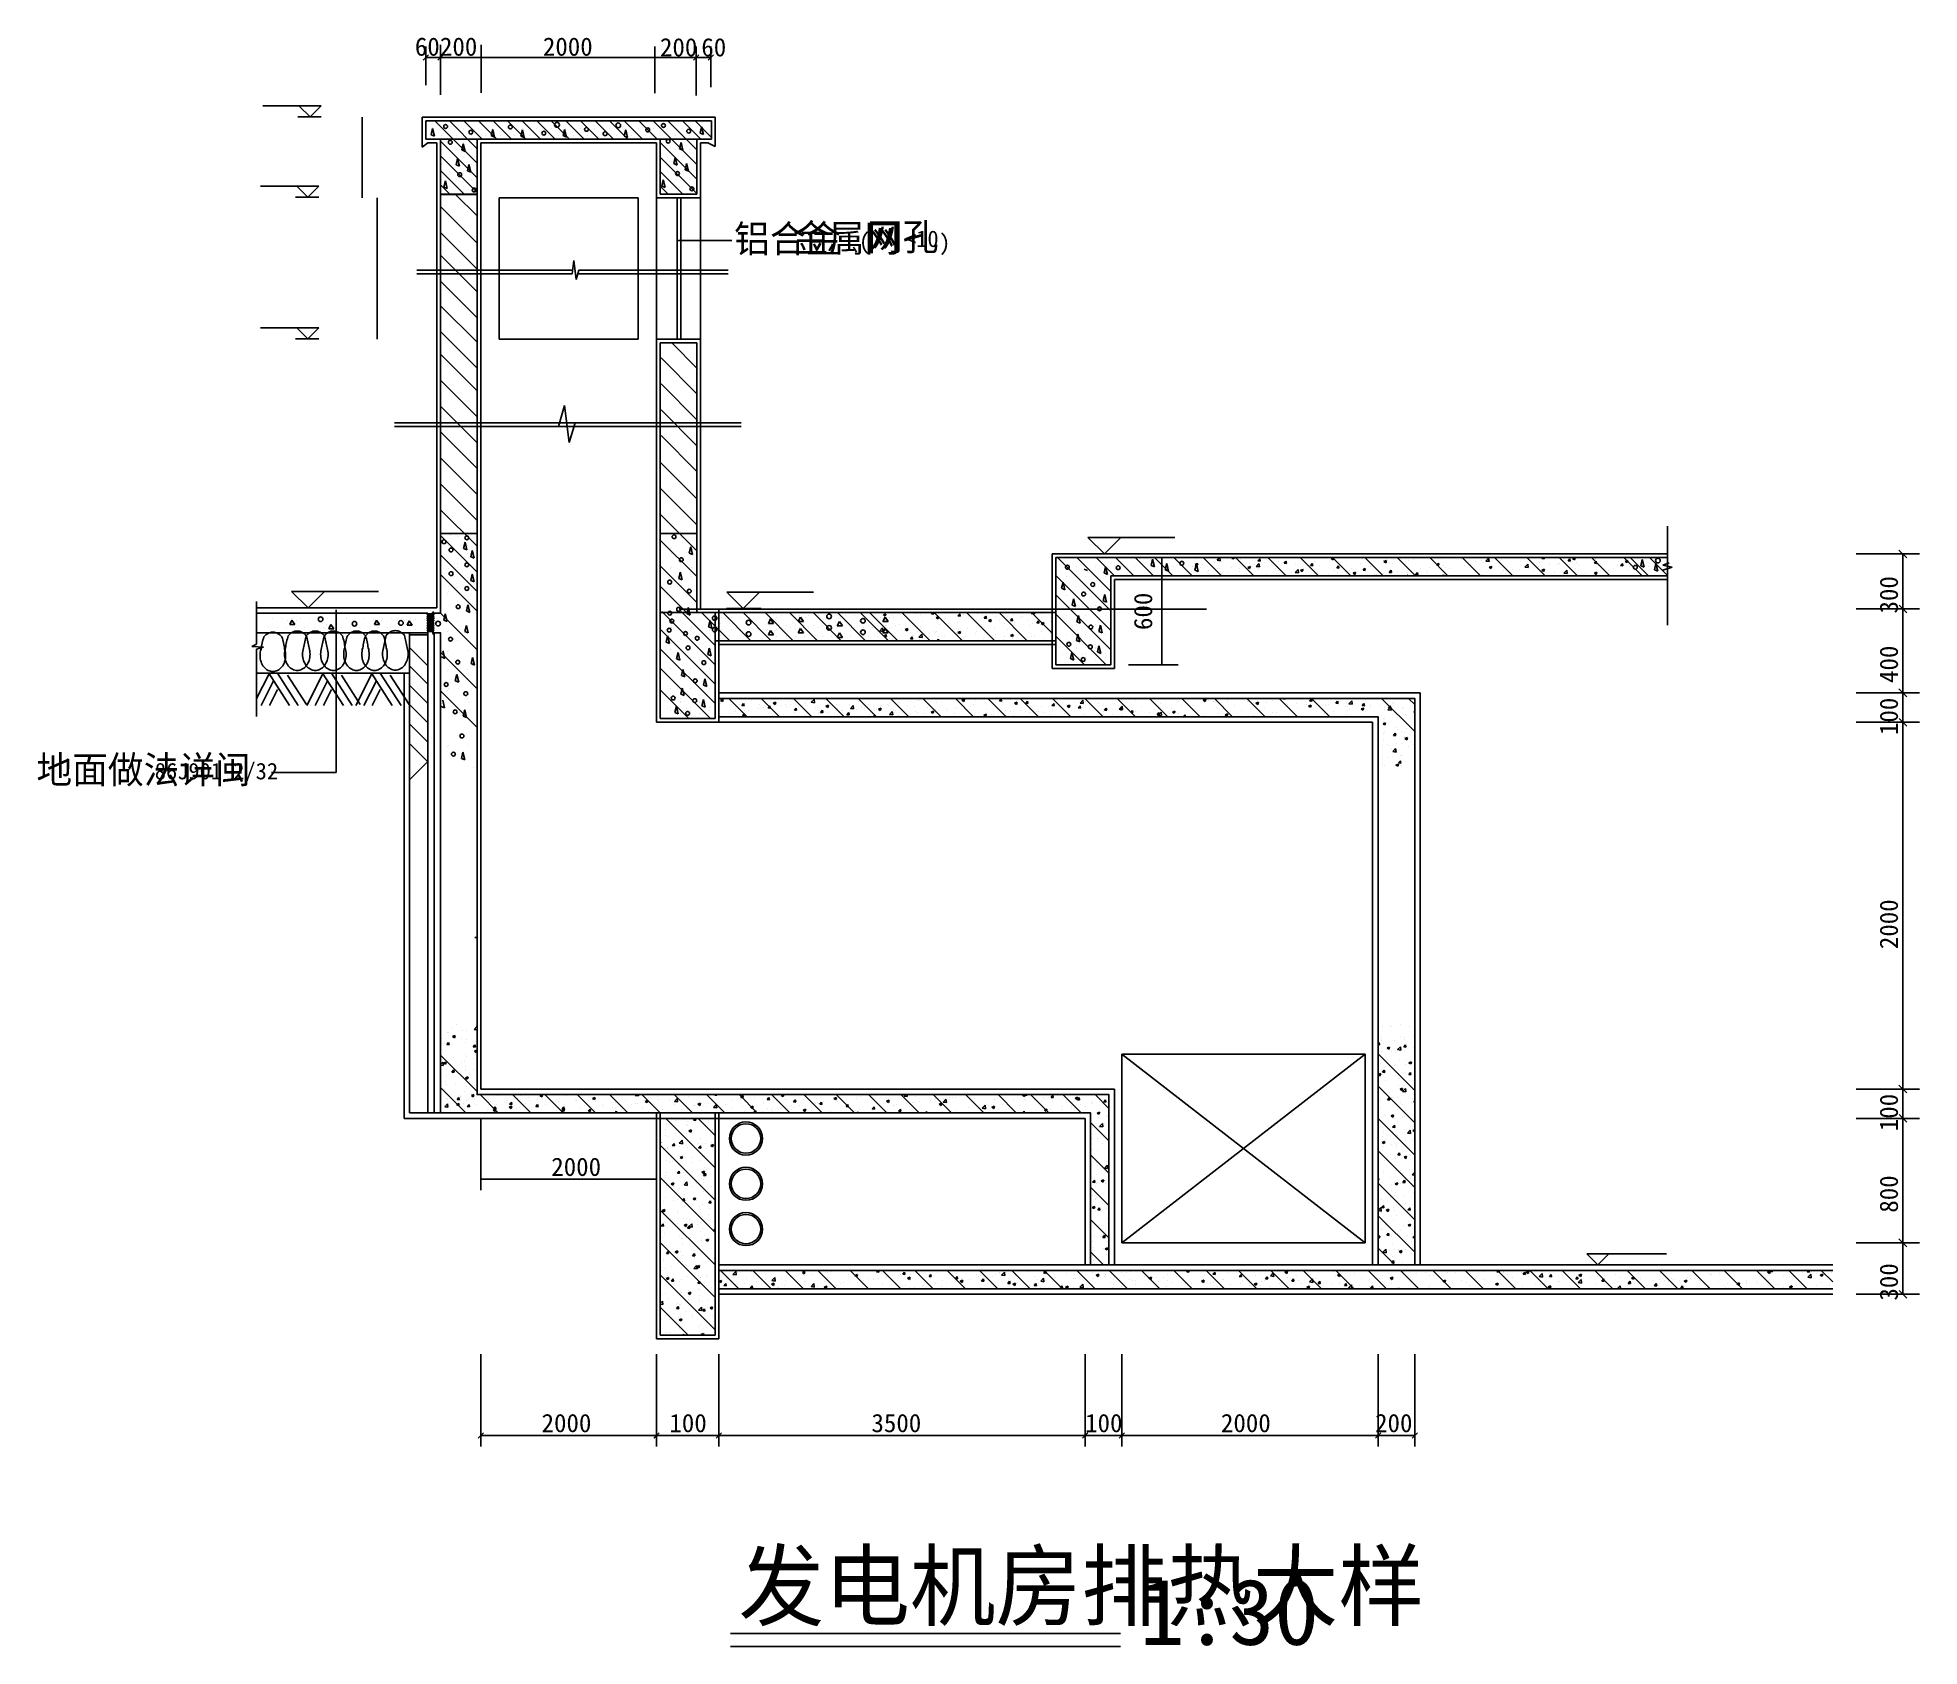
# Model space of a CAD drawing. Header units: metres. Extents: x 3325342 to 3359592, y 2274628 to 2303909.
import ezdxf

# ---------------------------------------------------------------- set-up
doc = ezdxf.new("R2010")
doc.units = ezdxf.units.M
doc.layers.add('PUB_DIM', color=3, linetype='Continuous')
doc.dimstyles.get("Standard").update_dxf_attribs({"dimtxt": 2.5, "dimasz": 2.5, "dimexe": 1.25, "dimexo": 0.625, "dimtad": 1, "dimcen": 2.5, "dimazin": 3, "dimtfac": 1, "dimtmove": 0, "dimatfit": 3})

msp = doc.modelspace()

# ---------------------------------------------------------------- texts
for s, height, p in [('60', 333.33, (3332208.13, 2303579.58)), ('200', 333.33, (3332664.74, 2303579.72)), ('2000', 333.33, (3334538.19, 2303579.72)), ('200', 333.33, (3336669.21, 2303568.01)), ('60', 333.33, (3337422.18, 2303567.87)), ('铝合金', 500, (3338021.18, 2299997.47)), ('金属网', 500, (3339090.88, 2300011.9)), ('网孔', 500, (3340438.06, 2300035.37)), ('(', 300, (3340291.33, 2300050.97)), ('<10', 300, (3341129.38, 2300098.54)), (')', 300, (3341750.87, 2300031.18)), ('地面做法详闽', 500, (3325320.75, 2290334.17)), ('86J901 2/32', 300, (3327473.92, 2290409.16)), ('2000', 333.33, (3334690.93, 2283190.29)), ('2000', 333.33, (3334514.36, 2278526.37)), ('100', 333.33, (3336840.93, 2278526.37)), ('3500', 333.33, (3340518.71, 2278526.37)), ('100', 333.33, (3344407.6, 2278526.37)), ('2000', 333.33, (3346879.82, 2278526.37)), ('200', 333.33, (3349685.38, 2278526.37)), ('发电机房排热大样', 1200, (3338098.43, 2275128.65)), ('1:30', 1200, (3345401.04, 2274655.32))]:
    msp.add_text(s, height=height).set_placement(p)
for s, p in [('300', (3359202.23, 2293427.95)), ('600', (3345628.91, 2293127.17)), ('400', (3359202.23, 2292163.49)), ('100', (3359202.23, 2291215.7)), ('2000', (3359202.23, 2287318.57)), ('100', (3359202.23, 2284004.77)), ('800', (3359202.23, 2282521.44)), ('300', (3359202.23, 2280921.44))]:
    msp.add_text(s, height=333, rotation=90).set_placement(p)

# ---------------------------------------------------------------- blocks, each defined once
blk = doc.blocks.new('DI')
blk.add_lwpolyline([(-70.71, -70.71), (70.71, 70.71)])
blk = doc.blocks.new('HN13')
for p, q in [((329.35, 0), (-304.88, 0)), ((-300, 300), (1279.69, 300)), ((-300, 300), (0, 0)), ((0, 0), (300, 300))]:
    blk.add_line(p, q)
blk = doc.blocks.new('*D1')
for p, q in [((3331249.28, 2302459.27), (3331249.28, 2301725.94)), ((3331249.03, 2301725.94), (3331248.78, 2301725.94)), ((3331249.28, 2300992.6), (3331249.28, 2301725.94)), ((3331249.28, 2301725.94), (3331249.28, 2301725.94)), ((3331249.53, 2301725.94), (3331249.78, 2301725.94))]:
    blk.add_line(p, q)
at = {"layer": 'Defpoints'}
for p in [(3331249.28, 2302459.27), (3331249.28, 2301725.94), (3331249.28, 2300992.6)]:
    blk.add_point(p, dxfattribs=at)
at = {"insert": (3331249.28, 2301727.065), "char_height": 1, "attachment_point": 5}
blk.add_mtext('300', dxfattribs=at)
blk = doc.blocks.new('*D2')
for p, q in [((3331524.18, 2300992.6), (3331524.18, 2299705.86)), ((3331523.93, 2299705.86), (3331523.68, 2299705.86)), ((3331524.18, 2298419.12), (3331524.18, 2299705.86)), ((3331524.18, 2299705.86), (3331524.18, 2299705.86)), ((3331524.43, 2299705.86), (3331524.68, 2299705.86))]:
    blk.add_line(p, q)
at = {"layer": 'Defpoints'}
for p in [(3331524.18, 2300992.6), (3331524.18, 2299705.86), (3331524.18, 2298419.12)]:
    blk.add_point(p, dxfattribs=at)
at = {"insert": (3331524.18, 2299706.985), "char_height": 1, "attachment_point": 5}
blk.add_mtext('1200', dxfattribs=at)

# ---------------------------------------------------------------- dimensions: what is measured, and where the dimension line sits
for base, p1, p2, text, picture, middle in [((3331249.28, 2301725.94), (3331249.28, 2300992.6), (3331249.28, 2302459.27), '300', '*D1', (3331249.28, 2301727.065)), ((3331524.18, 2299705.86), (3331524.18, 2298419.12), (3331524.18, 2300992.6), '1200', '*D2', (3331524.18, 2299706.985))]:
    dim = msp.add_linear_dim(base=base, p1=p1, p2=p2, text=text, dimstyle='Standard')
    dim.commit()
    dim.dimension.update_dxf_attribs({"geometry": picture, "text_midpoint": middle})

# ---------------------------------------------------------------- hatches: boundary and pattern name
h = msp.add_hatch()
h.set_pattern_fill('AR-CONC', scale=53.33)
h.paths.add_polyline_path([(3350407.6, 2291180.84), (3349706.07, 2291882.37), (3349116.82, 2291882.37), (3349210.76, 2291788.42), (3349259.92, 2291839.66), (3349267.29, 2291776.34), (3349214.69, 2291784.5), (3349450.15, 2291549.04), (3349740.93, 2291549.04), (3349740.93, 2291258.25), (3350045.03, 2290954.16), (3350059.8, 2290969.56), (3350067.17, 2290906.24), (3350007.87, 2290915.43), (3350045.03, 2290954.16), (3349740.93, 2291258.25), (3349740.93, 2285596.2), (3349760.07, 2285619.01), (3349767.78, 2285577.22), (3349740.93, 2285579.57), (3349740.93, 2285413.08), (3350407.6, 2284746.41)])
h.paths.add_polyline_path([(3333340.93, 2290994.8), (3332674.27, 2291661.47), (3332674.27, 2285391.33), (3333340.93, 2284724.66), (3333340.93, 2285478.77), (3333338.39, 2285477.79), (3333324.87, 2285437.51), (3333291.71, 2285459.87), (3333338.39, 2285477.79), (3333340.93, 2285485.38), (3333340.93, 2285849.45), (3333285.56, 2285858.04), (3333340.93, 2285915.75)])
h.paths.add_polyline_path([(3332940.45, 2285746.21), (3332926.93, 2285705.92), (3332893.77, 2285728.29)])
h.paths.add_polyline_path([(3332831.04, 2285578.89), (3332791.19, 2285582.38), (3332823.33, 2285620.68)])
h.paths.add_polyline_path([(3333309.22, 2285537.05), (3333269.36, 2285540.54), (3333301.51, 2285578.85)])
h.paths.add_polyline_path([(3333176.18, 2284994.36), (3333162.66, 2284954.07), (3333129.5, 2284976.44)])
h.paths.add_polyline_path([(3333117.95, 2290762.35), (3333056.96, 2290788.47), (3333083.1, 2290901.66)])
h.paths.add_polyline_path([(3332874.03, 2290866.83, -1), (3332943.68, 2290866.83, -1)])
h.paths.add_polyline_path([(3333030.85, 2291197.68, -1), (3333100.5, 2291197.68, -1)])
h = msp.add_hatch()
h.set_pattern_fill('ANSI31', scale=2666.67)
h.paths.add_polyline_path([(3332112.73, 2284338.11), (3332446.07, 2284338.11), (3332446.07, 2290730.58), (3332112.73, 2291063.91)])

# ---------------------------------------------------------------- linework, layer by layer
for p, q in [((3332407.6, 2303044.21), (3332407.6, 2303746.43)), ((3332674.27, 2302867.11), (3332674.27, 2303779.52)), ((3332674.27, 2303008.94), (3332674.27, 2303746.43)), ((3333415.99, 2302907.55), (3333415.99, 2303779.52)), ((3333415.99, 2303546.47), (3333415.99, 2303746.43)), ((3336578.64, 2302895.87), (3336578.64, 2303746.43)), ((3336578.64, 2302895.87), (3336578.64, 2303746.43)), ((3337328.59, 2303044.21), (3337328.59, 2303746.43)), ((3337595.25, 2303008.94), (3337595.25, 2303746.43)), ((3332406.93, 2303546.43), (3332406.27, 2303546.43)), ((3337595.25, 2303546.43), (3332407.6, 2303546.43)), ((3332673.6, 2303579.52), (3332672.93, 2303579.52)), ((3332674.93, 2303546.43), (3332675.6, 2303546.43)), ((3333416.66, 2303579.52), (3333417.32, 2303579.52)), ((3336577.97, 2303546.43), (3336577.31, 2303546.43)), ((3337327.92, 2303546.43), (3337327.25, 2303546.43)), ((3337328.59, 2303548.84), (3337328.59, 2302855.01)), ((3337349.67, 2303546.43), (3337350.34, 2303546.43)), ((3337595.92, 2303546.43), (3337596.59, 2303546.43)), ((3332340.93, 2302459.27), (3337674.27, 2302459.27)), ((3332340.93, 2302459.27), (3332340.93, 2301992.6)), ((3332674.27, 2302392.6), (3332407.6, 2302392.6)), ((3333340.93, 2301622.5), (3332570.83, 2302392.6)), ((3332674.27, 2302392.6), (3337340.93, 2302392.6)), ((3333340.93, 2301887.66), (3332835.99, 2302392.6)), ((3333434.49, 2302059.27), (3333101.16, 2302392.6)), ((3333699.65, 2302059.27), (3333366.32, 2302392.6)), ((3333964.82, 2302059.27), (3333631.49, 2302392.6)), ((3334229.98, 2302059.27), (3333896.65, 2302392.6)), ((3334495.15, 2302059.27), (3334161.82, 2302392.6)), ((3334760.31, 2302059.27), (3334426.98, 2302392.6)), ((3335025.48, 2302059.27), (3334692.15, 2302392.6)), ((3335290.64, 2302059.27), (3334957.31, 2302392.6)), ((3335555.81, 2302059.27), (3335222.48, 2302392.6)), ((3335820.97, 2302059.27), (3335487.64, 2302392.6)), ((3336086.14, 2302059.27), (3335752.81, 2302392.6)), ((3336351.3, 2302059.27), (3336017.97, 2302392.6)), ((3336616.47, 2302059.27), (3336283.14, 2302392.6)), ((3337340.93, 2301599.97), (3336548.3, 2302392.6)), ((3337340.93, 2301865.14), (3336813.47, 2302392.6)), ((3337411.96, 2302059.27), (3337078.63, 2302392.6)), ((3337608.38, 2302091.98), (3337307.76, 2302392.6)), ((3337340.93, 2302392.6), (3337607.6, 2302392.6)), ((3337674.27, 2301992.6), (3337674.27, 2302459.27)), ((3332340.93, 2301992.6), (3332340.93, 2301916.51)), ((3332340.93, 2301916.51), (3332447.12, 2301992.6)), ((3332607.6, 2301992.6), (3332447.12, 2301992.6)), ((3332502.14, 2302142.98), (3332528.28, 2302256.16)), ((3332563.12, 2302116.86), (3332502.14, 2302142.98)), ((3332528.28, 2302256.16), (3332563.12, 2302116.86)), ((3332538.31, 2302274.75), (3332538.31, 2302274.75)), ((3332607.6, 2301992.6), (3332607.6, 2293532.24)), ((3332674.27, 2302059.27), (3332674.27, 2301059.27)), ((3333340.93, 2301357.33), (3332674.27, 2302024)), ((3332700.95, 2302129.9), (3332700.95, 2302129.9)), ((3332833.53, 2302262.48), (3332833.53, 2302262.48)), ((3332833.53, 2301997.32), (3332833.53, 2301997.32)), ((3332966.11, 2302129.9), (3332966.11, 2302129.9)), ((3333062.52, 2301865.54), (3333088.66, 2301978.73)), ((3333088.66, 2301978.73), (3333123.51, 2301839.42)), ((3333098.69, 2302262.48), (3333098.69, 2302262.48)), ((3333098.69, 2301997.32), (3333098.69, 2301997.32)), ((3333231.28, 2302129.9), (3333231.28, 2302129.9)), ((3333340.93, 2302059.27), (3336674.27, 2302059.27)), ((3333340.93, 2302059.27), (3333340.93, 2301059.27)), ((3333340.93, 2301059.27), (3333340.93, 2302059.27)), ((3333363.86, 2302262.48), (3333363.86, 2302262.48)), ((3333407.6, 2301992.6), (3333407.6, 2284771.44)), ((3333407.6, 2301992.6), (3336607.6, 2301992.6)), ((3333496.44, 2302129.9), (3333496.44, 2302129.9)), ((3333598.33, 2302126.62), (3333624.47, 2302239.81)), ((3333659.32, 2302100.5), (3333598.33, 2302126.62)), ((3333624.47, 2302239.81), (3333659.32, 2302100.5)), ((3333629.02, 2302262.48), (3333629.02, 2302262.48)), ((3333761.61, 2302129.9), (3333761.61, 2302129.9)), ((3333894.19, 2302262.48), (3333894.19, 2302262.48)), ((3334026.77, 2302129.9), (3334026.77, 2302129.9)), ((3334138.5, 2302117.92), (3334164.64, 2302231.1)), ((3334199.49, 2302091.8), (3334138.5, 2302117.92)), ((3334159.36, 2302262.48), (3334159.36, 2302262.48)), ((3334164.64, 2302231.1), (3334199.49, 2302091.8)), ((3334291.94, 2302129.9), (3334291.94, 2302129.9)), ((3334424.52, 2302262.48), (3334424.52, 2302262.48)), ((3334557.1, 2302129.9), (3334557.1, 2302129.9)), ((3334689.69, 2302262.48), (3334689.69, 2302262.48)), ((3334822.27, 2302129.9), (3334822.27, 2302129.9)), ((3334905.2, 2302126.62), (3334931.33, 2302239.81)), ((3334966.18, 2302100.5), (3334905.2, 2302126.62)), ((3334931.33, 2302239.81), (3334966.18, 2302100.5)), ((3334954.85, 2302262.48), (3334954.85, 2302262.48)), ((3335087.43, 2302129.9), (3335087.43, 2302129.9)), ((3335220.02, 2302262.48), (3335220.02, 2302262.48)), ((3335352.6, 2302129.9), (3335352.6, 2302129.9)), ((3335485.18, 2302262.48), (3335485.18, 2302262.48)), ((3335617.76, 2302129.9), (3335617.76, 2302129.9)), ((3335750.35, 2302262.48), (3335750.35, 2302262.48)), ((3335882.93, 2302129.9), (3335882.93, 2302129.9)), ((3336015.51, 2302262.48), (3336015.51, 2302262.48)), ((3336019.25, 2302116.59), (3336045.39, 2302229.78)), ((3336080.24, 2302090.47), (3336019.25, 2302116.59)), ((3336045.39, 2302229.78), (3336080.24, 2302090.47)), ((3336148.09, 2302129.9), (3336148.09, 2302129.9)), ((3336280.68, 2302262.48), (3336280.68, 2302262.48)), ((3336413.26, 2302129.9), (3336413.26, 2302129.9)), ((3336545.84, 2302262.48), (3336545.84, 2302262.48)), ((3336607.6, 2292864.75), (3336607.6, 2301992.6)), ((3336674.27, 2301059.27), (3336674.27, 2302059.27)), ((3337340.93, 2301334.81), (3336674.27, 2302001.48)), ((3336678.42, 2302129.9), (3336678.42, 2302129.9)), ((3336811.01, 2302262.48), (3336811.01, 2302262.48)), ((3336811.01, 2301997.32), (3336811.01, 2301997.32)), ((3336943.59, 2302129.9), (3336943.59, 2302129.9)), ((3337026.95, 2301885.6), (3337053.09, 2301998.79)), ((3337053.09, 2301998.79), (3337087.94, 2301859.48)), ((3337076.17, 2302262.48), (3337076.17, 2302262.48)), ((3337076.17, 2301997.32), (3337076.17, 2301997.32)), ((3337208.75, 2302129.9), (3337208.75, 2302129.9)), ((3337399.36, 2302170.53), (3337425.49, 2302283.72)), ((3337460.34, 2302144.41), (3337399.36, 2302170.53)), ((3337407.6, 2293511.28), (3337407.6, 2301992.6)), ((3337407.6, 2301992.6), (3337543.93, 2301992.6)), ((3337425.49, 2302283.72), (3337460.34, 2302144.41)), ((3337448.58, 2302282.25), (3337448.58, 2302282.25)), ((3337674.27, 2301928.1), (3337542.08, 2301993.52)), ((3337581.16, 2302149.67), (3337581.16, 2302149.67)), ((3337674.27, 2301992.6), (3337674.27, 2301928.1)), ((3333340.93, 2301092.17), (3332674.27, 2301758.84)), ((3332700.95, 2301864.74), (3332700.95, 2301864.74)), ((3332833.53, 2301732.15), (3332833.53, 2301732.15)), ((3332957.97, 2301595.64), (3332984.11, 2301708.82)), ((3332966.11, 2301864.74), (3332966.11, 2301864.74)), ((3332984.11, 2301708.82), (3333018.96, 2301569.52)), ((3333123.51, 2301839.42), (3333062.52, 2301865.54)), ((3333098.69, 2301732.15), (3333098.69, 2301732.15)), ((3333231.28, 2301864.74), (3333231.28, 2301864.74)), ((3337340.93, 2301069.64), (3336674.27, 2301736.31)), ((3336678.42, 2301864.74), (3336678.42, 2301864.74)), ((3336811.01, 2301732.15), (3336811.01, 2301732.15)), ((3336922.4, 2301615.7), (3336948.54, 2301728.88)), ((3336983.39, 2301589.58), (3336922.4, 2301615.7)), ((3336943.59, 2301864.74), (3336943.59, 2301864.74)), ((3336948.54, 2301728.88), (3336983.39, 2301589.58)), ((3337087.94, 2301859.48), (3337026.95, 2301885.6)), ((3337076.17, 2301732.15), (3337076.17, 2301732.15)), ((3337128.96, 2301504.63), (3337155.1, 2301617.81)), ((3337155.1, 2301617.81), (3337189.95, 2301478.51)), ((3337208.75, 2301864.74), (3337208.75, 2301864.74)), ((3333108.66, 2301059.27), (3332674.27, 2301493.67)), ((3332700.95, 2301599.57), (3332700.95, 2301599.57)), ((3332700.95, 2301334.41), (3332700.95, 2301334.41)), ((3332737.37, 2301187.44), (3332763.51, 2301300.62)), ((3332763.51, 2301300.62), (3332798.36, 2301161.32)), ((3332833.53, 2301466.99), (3332833.53, 2301466.99)), ((3333018.96, 2301569.52), (3332957.97, 2301595.64)), ((3332966.11, 2301599.57), (3332966.11, 2301599.57)), ((3332966.11, 2301334.41), (3332966.11, 2301334.41)), ((3333098.69, 2301466.99), (3333098.69, 2301466.99)), ((3333164.53, 2301484.57), (3333190.67, 2301597.75)), ((3333225.52, 2301458.45), (3333164.53, 2301484.57)), ((3333190.67, 2301597.75), (3333225.52, 2301458.45)), ((3333231.28, 2301599.57), (3333231.28, 2301599.57)), ((3333231.28, 2301334.41), (3333231.28, 2301334.41)), ((3337086.14, 2301059.27), (3336674.27, 2301471.15)), ((3336678.42, 2301599.57), (3336678.42, 2301599.57)), ((3336678.42, 2301334.41), (3336678.42, 2301334.41)), ((3336701.8, 2301207.5), (3336727.94, 2301320.68)), ((3336727.94, 2301320.68), (3336762.79, 2301181.38)), ((3336811.01, 2301466.99), (3336811.01, 2301466.99)), ((3336943.59, 2301599.57), (3336943.59, 2301599.57)), ((3336943.59, 2301334.41), (3336943.59, 2301334.41)), ((3337076.17, 2301466.99), (3337076.17, 2301466.99)), ((3337189.95, 2301478.51), (3337128.96, 2301504.63)), ((3337208.75, 2301599.57), (3337208.75, 2301599.57)), ((3337208.75, 2301334.41), (3337208.75, 2301334.41)), ((3332843.5, 2301059.27), (3332674.27, 2301228.51)), ((3332674.27, 2301059.27), (3333340.93, 2301059.27)), ((3332674.27, 2301059.27), (3333340.93, 2301059.27)), ((3332674.27, 2301057.2), (3333340.93, 2301057.2)), ((3332700.95, 2301069.24), (3332700.95, 2301069.24)), ((3332798.36, 2301161.32), (3332737.37, 2301187.44)), ((3332833.53, 2301201.82), (3332833.53, 2301201.82)), ((3333340.93, 2300662.88), (3332950.31, 2301053.5)), ((3332966.11, 2301069.24), (3332966.11, 2301069.24)), ((3333098.69, 2301201.82), (3333098.69, 2301201.82)), ((3333231.28, 2301069.24), (3333231.28, 2301069.24)), ((3333740.93, 2300992.6), (3336274.27, 2300992.6)), ((3333740.93, 2300992.6), (3333740.93, 2298419.12)), ((3336274.27, 2298419.12), (3336274.27, 2300992.6)), ((3336607.6, 2300992.6), (3337407.6, 2300992.6)), ((3336820.97, 2301059.27), (3336674.27, 2301205.98)), ((3336678.42, 2301069.24), (3336678.42, 2301069.24)), ((3336762.79, 2301181.38), (3336701.8, 2301207.5)), ((3336811.01, 2301201.82), (3336811.01, 2301201.82)), ((3336943.59, 2301069.24), (3336943.59, 2301069.24)), ((3336983.53, 2300992.6), (3336983.53, 2298419.12)), ((3337050.19, 2300992.6), (3337050.19, 2298419.12)), ((3337076.17, 2301201.82), (3337076.17, 2301201.82)), ((3337208.75, 2301069.24), (3337208.75, 2301069.24)), ((3333340.93, 2300166.15), (3332674.27, 2300832.81)), ((3333340.93, 2299694.74), (3332674.27, 2300361.41)), ((3333340.93, 2299281.54), (3332674.27, 2299948.21)), ((3337978.41, 2300218.32), (3336988.03, 2300218.32)), ((3335080.85, 2299676.58), (3332245.17, 2299676.58)), ((3335072.24, 2299609.91), (3332245.17, 2299609.91)), ((3335103.64, 2299853.12), (3335072.24, 2299609.91)), ((3335142.34, 2299505.12), (3335103.64, 2299853.12)), ((3335192.38, 2299676.58), (3335142.34, 2299505.12)), ((3337912.04, 2299609.91), (3335172.92, 2299609.91)), ((3337912.04, 2299676.58), (3335192.38, 2299676.58)), ((3333340.93, 2298810.14), (3332674.27, 2299476.81)), ((3333340.93, 2298363.87), (3332674.27, 2299030.54)), ((3333340.93, 2297892.47), (3332674.27, 2298559.14)), ((3333740.93, 2298419.12), (3336274.27, 2298419.12)), ((3336607.6, 2298419.12), (3337407.6, 2298419.12)), ((3336674.27, 2298352.45), (3337340.93, 2298352.45)), ((3337355.32, 2297883.67), (3336886.54, 2298352.45)), ((3333340.93, 2297479.27), (3332674.27, 2298145.94)), ((3337355.32, 2297412.27), (3336688.65, 2298078.94)), ((3333340.93, 2297007.87), (3332674.27, 2297674.53)), ((3337355.32, 2296940.86), (3336688.65, 2297607.53)), ((3333340.93, 2296536.46), (3332674.27, 2297203.13)), ((3334934.6, 2297212.34), (3334820.92, 2296833.67)), ((3335018.32, 2296543.01), (3334934.6, 2297212.34)), ((3334840.93, 2296900.33), (3331836.85, 2296900.33)), ((3334820.92, 2296833.67), (3331836.85, 2296833.67)), ((3337823.89, 2296833.67), (3334562.52, 2296833.67)), ((3337823.89, 2296900.33), (3334582.14, 2296900.33)), ((3338144.77, 2296833.67), (3334883.39, 2296833.67)), ((3338144.77, 2296900.33), (3334903.01, 2296900.33)), ((3335123.49, 2296900.33), (3335018.32, 2296543.01)), ((3336968.04, 2296833.67), (3335103.87, 2296833.67)), ((3336968.04, 2296900.33), (3335123.49, 2296900.33)), ((3337355.32, 2296469.46), (3336688.65, 2297136.13)), ((3333340.93, 2296065.06), (3332674.27, 2296731.73)), ((3337340.93, 2296012.44), (3336688.65, 2296664.72)), ((3333340.93, 2295593.65), (3332674.27, 2296260.32)), ((3337330.1, 2295525.05), (3336663.44, 2296191.72)), ((3336674.27, 2296282.58), (3336674.27, 2292949.25)), ((3333340.93, 2295122.25), (3332674.27, 2295788.92)), ((3337330.1, 2295053.65), (3336663.44, 2295720.31)), ((3333340.93, 2294650.85), (3332674.27, 2295317.51)), ((3337330.1, 2294582.24), (3336663.44, 2295248.91)), ((3337340.93, 2295281.28), (3337340.93, 2293765.37)), ((3333340.93, 2294179.44), (3332674.27, 2294846.11)), ((3332863.42, 2294844.75), (3332863.42, 2294844.75)), ((3332991.87, 2294833.49), (3332991.87, 2294833.49)), ((3337330.1, 2294110.84), (3336663.44, 2294777.5)), ((3337059.95, 2294802.54), (3337059.95, 2294802.54)), ((3344459.5, 2294810.75), (3346039.2, 2294810.75)), ((3344459.5, 2294810.75), (3344759.5, 2294510.75)), ((3344759.5, 2294510.75), (3345059.5, 2294810.75)), ((3355005.17, 2295017.93), (3355005.17, 2293212.46)), ((3333340.93, 2293825.89), (3332674.27, 2294492.55)), ((3332800.01, 2294723.77), (3332800.01, 2294723.77)), ((3332815.09, 2294744.91), (3332815.09, 2294744.91)), ((3333040.2, 2294667.98), (3333040.2, 2294667.98)), ((3333095.76, 2294611.72), (3333121.9, 2294724.91)), ((3333156.75, 2294585.6), (3333095.76, 2294611.72)), ((3333121.9, 2294724.91), (3333156.75, 2294585.6)), ((3333168.65, 2294656.71), (3333168.65, 2294656.71)), ((3333168.65, 2294518.23), (3333168.65, 2294518.23)), ((3333224.21, 2294461.98), (3333250.34, 2294575.16)), ((3333285.19, 2294435.86), (3333224.21, 2294461.98)), ((3333250.34, 2294575.16), (3333285.19, 2294435.86)), ((3336868.08, 2294604.62), (3336868.08, 2294604.62)), ((3336882.95, 2294520.03), (3336882.95, 2294520.03)), ((3336883.17, 2294625.76), (3336883.17, 2294625.76)), ((3336898.03, 2294541.17), (3336898.03, 2294541.17)), ((3337059.95, 2294448.98), (3337059.95, 2294448.98)), ((3337074.81, 2294717.95), (3337074.81, 2294717.95)), ((3337202.6, 2294525.78), (3337228.73, 2294638.97)), ((3337263.58, 2294499.66), (3337202.6, 2294525.78)), ((3337228.73, 2294638.97), (3337263.58, 2294499.66)), ((3337236.72, 2294625.76), (3337236.72, 2294625.76)), ((3337251.59, 2294541.17), (3337251.59, 2294541.17)), ((3343807.6, 2294511.28), (3355005.17, 2294511.28)), ((3343807.6, 2294511.28), (3343807.6, 2292428.08)), ((3343874.27, 2294444.62), (3355005.17, 2294444.62)), ((3343874.27, 2294444.62), (3355005.17, 2294444.62)), ((3343874.27, 2293328.7), (3343874.27, 2294444.62)), ((3343874.27, 2294444.62), (3344540.93, 2294444.62)), ((3344874.27, 2293473.2), (3343902.85, 2294444.62)), ((3344874.27, 2293826.76), (3344256.41, 2294444.62)), ((3345088.86, 2294510.75), (3344454.63, 2294510.75)), ((3344943.29, 2294111.28), (3344609.96, 2294444.62)), ((3345296.85, 2294111.28), (3344963.51, 2294444.62)), ((3345197.1, 2294444.62), (3346102.41, 2294444.62)), ((3345650.4, 2294111.28), (3345317.07, 2294444.62)), ((3345607.39, 2294303.14), (3345633.53, 2294416.33)), ((3345633.53, 2294416.33), (3345668.38, 2294277.03)), ((3346003.95, 2294111.28), (3345670.62, 2294444.62)), ((3345802.41, 2292495.75), (3345802.41, 2294443.62)), ((3346357.51, 2294111.28), (3346024.17, 2294444.62)), ((3346413.7, 2294424.39), (3346413.7, 2294424.39)), ((3346887.9, 2294111.28), (3346554.57, 2294444.62)), ((3346808.35, 2294395.85), (3346855.14, 2294444.62)), ((3346867.65, 2294386.65), (3346860.91, 2294444.62)), ((3347075.23, 2294426.41), (3347090.51, 2294444.62)), ((3347075.23, 2294426.41), (3347115.08, 2294422.92)), ((3347115.09, 2294422.92), (3347111.08, 2294444.62)), ((3347477.16, 2294111.28), (3347143.83, 2294444.62)), ((3347145.78, 2294423.74), (3347145.78, 2294423.74)), ((3347227.81, 2294413.92), (3347227.81, 2294413.92)), ((3347553.4, 2294384.57), (3347585.54, 2294422.87)), ((3347593.26, 2294381.08), (3347585.55, 2294422.87)), ((3348066.41, 2294111.28), (3347733.08, 2294444.62)), ((3348655.67, 2294111.28), (3348322.34, 2294444.62)), ((3348340.19, 2294438.17), (3348340.19, 2294438.17)), ((3348887.17, 2294428.41), (3348929.38, 2294444.62)), ((3348887.17, 2294428.41), (3348920.33, 2294406.04)), ((3349244.93, 2294111.28), (3348911.59, 2294444.62)), ((3348920.33, 2294406.04), (3348933.28, 2294444.62)), ((3348933.54, 2294428.52), (3348933.54, 2294428.52)), ((3349451, 2294426.38), (3349451, 2294426.38)), ((3349834.18, 2294111.28), (3349500.85, 2294444.62)), ((3350012.53, 2294418.48), (3350012.53, 2294418.48)), ((3350423.44, 2294111.28), (3350090.1, 2294444.62)), ((3350388.32, 2294413.48), (3350388.32, 2294413.48)), ((3350633.71, 2294438.85), (3350633.71, 2294438.85)), ((3351012.69, 2294111.28), (3350679.36, 2294444.62)), ((3350901.71, 2294430.45), (3350901.71, 2294430.45)), ((3351257.59, 2294415.41), (3351257.59, 2294415.41)), ((3351601.95, 2294111.28), (3351268.61, 2294444.62)), ((3351700.42, 2294383.19), (3351752.35, 2294437.31)), ((3351759.72, 2294373.99), (3351752.36, 2294437.3)), ((3351770.47, 2294410.07), (3351770.47, 2294410.07)), ((3352191.2, 2294111.28), (3351857.87, 2294444.62)), ((3352780.46, 2294111.28), (3352447.13, 2294444.62)), ((3352720.81, 2294425.85), (3352736.56, 2294444.62)), ((3352720.81, 2294425.85), (3352760.66, 2294422.36)), ((3352760.67, 2294422.36), (3352756.56, 2294444.62)), ((3353369.72, 2294111.28), (3353036.38, 2294444.62)), ((3353198.98, 2294384.01), (3353231.12, 2294422.32)), ((3353238.84, 2294380.52), (3353231.13, 2294422.31)), ((3353279.66, 2294429.86), (3353318.09, 2294444.62)), ((3353279.66, 2294429.86), (3353312.82, 2294407.5)), ((3353312.83, 2294407.49), (3353325.29, 2294444.62)), ((3353958.97, 2294111.28), (3353625.64, 2294444.62)), ((3353693.36, 2294413.81), (3353693.36, 2294413.81)), ((3353696.95, 2294423.84), (3353696.95, 2294423.84)), ((3354388.6, 2294270.91), (3354214.89, 2294444.62)), ((3354662.37, 2294111.28), (3354329.03, 2294444.62)), ((3355005.17, 2294122.04), (3354682.59, 2294444.62)), ((3355005.17, 2294111.28), (3355005.17, 2294444.62)), ((3358443.08, 2294511.28), (3359592.23, 2294511.28)), ((3359292.23, 2294512.28), (3359292.23, 2294513.28)), ((3359292.23, 2294511.28), (3359292.23, 2284772.44)), ((3333340.93, 2293472.33), (3332679.4, 2294133.87)), ((3332815.09, 2294252.87), (3332815.09, 2294252.87)), ((3332991.87, 2294341.45), (3332991.87, 2294341.45)), ((3332991.87, 2294263.53), (3332991.87, 2294263.53)), ((3333168.65, 2294086.75), (3333168.65, 2294086.75)), ((3333224.21, 2294030.5), (3333250.34, 2294143.69)), ((3333250.34, 2294143.69), (3333285.19, 2294004.38)), ((3337330.1, 2293639.43), (3336663.44, 2294306.1)), ((3336868.08, 2294251.07), (3336868.08, 2294251.07)), ((3336883.17, 2294272.21), (3336883.17, 2294272.21)), ((3337012.73, 2294067.66), (3337038.87, 2294180.85)), ((3337073.72, 2294041.54), (3337012.73, 2294067.66)), ((3337038.87, 2294180.85), (3337073.72, 2294041.54)), ((3337059.95, 2294095.43), (3337059.95, 2294095.43)), ((3337236.72, 2294272.21), (3337236.72, 2294272.21)), ((3337239.62, 2294107.29), (3337239.62, 2294107.29)), ((3344874.27, 2293119.65), (3343874.27, 2294119.65)), ((3343874.27, 2294111.28), (3343874.27, 2293328.7)), ((3343874.27, 2294111.28), (3343874.27, 2293328.7)), ((3344065.94, 2294104.75), (3344065.94, 2294104.75)), ((3344242.72, 2294281.53), (3344242.72, 2294281.53)), ((3344451.36, 2294211.1), (3344390.37, 2294237.22)), ((3344419.49, 2294104.75), (3344419.49, 2294104.75)), ((3344596.27, 2294281.53), (3344596.27, 2294281.53)), ((3344755.46, 2294165.08), (3344781.59, 2294278.27)), ((3344816.44, 2294138.96), (3344755.46, 2294165.08)), ((3344773.05, 2294104.75), (3344773.05, 2294104.75)), ((3344781.59, 2294278.27), (3344816.44, 2294138.96)), ((3344874.27, 2294111.28), (3355005.17, 2294111.28)), ((3344874.27, 2294111.28), (3355005.17, 2294111.28)), ((3344874.27, 2292494.75), (3344874.27, 2294111.28)), ((3344874.27, 2294111.28), (3344874.27, 2292761.41)), ((3344949.82, 2294281.53), (3344949.82, 2294281.53)), ((3345303.38, 2294281.53), (3345303.38, 2294281.53)), ((3345668.38, 2294277.03), (3345607.39, 2294303.14)), ((3345656.93, 2294281.53), (3345656.93, 2294281.53)), ((3345867.24, 2294225.17), (3345893.37, 2294338.36)), ((3345928.22, 2294199.05), (3345867.24, 2294225.17)), ((3345893.37, 2294338.36), (3345928.22, 2294199.05)), ((3346010.48, 2294281.53), (3346010.48, 2294281.53)), ((3346161.22, 2294391.15), (3346161.22, 2294391.15)), ((3346202.52, 2294274.31), (3346202.52, 2294274.31)), ((3346285.99, 2294195.71), (3346285.99, 2294195.71)), ((3346364.04, 2294281.53), (3346364.04, 2294281.53)), ((3346368.2, 2294290.26), (3346368.2, 2294290.26)), ((3346407.41, 2294216.46), (3346433.55, 2294329.65)), ((3346468.39, 2294190.35), (3346407.41, 2294216.46)), ((3346410.85, 2294320.17), (3346433.35, 2294328.81)), ((3346410.85, 2294320.17), (3346428.59, 2294308.2)), ((3346433.55, 2294329.65), (3346468.39, 2294190.35)), ((3346433.72, 2294328.95), (3346457.52, 2294338.09)), ((3346441.01, 2294299.83), (3346444.01, 2294297.8)), ((3346444.01, 2294297.8), (3346457.53, 2294338.09)), ((3346501.3, 2294270.22), (3346501.3, 2294270.22)), ((3346548.78, 2294324.3), (3346548.78, 2294324.3)), ((3346641.87, 2294180.67), (3346641.87, 2294180.67)), ((3346659.36, 2294216.88), (3346659.36, 2294216.88)), ((3346756.99, 2294357), (3346756.99, 2294357)), ((3346808.35, 2294395.85), (3346867.64, 2294386.66)), ((3346826.25, 2294238.85), (3346826.25, 2294238.85)), ((3346857.19, 2294255.19), (3346857.19, 2294255.19)), ((3346882.96, 2294149.31), (3346882.96, 2294149.31)), ((3346891.07, 2294371.24), (3346891.07, 2294371.24)), ((3346997.75, 2294165.64), (3346997.75, 2294165.64)), ((3347078.74, 2294272.1), (3347078.74, 2294272.1)), ((3347213.07, 2294240.15), (3347213.07, 2294240.15)), ((3347219.7, 2294191.99), (3347219.7, 2294191.99)), ((3347353.63, 2294150.6), (3347353.63, 2294150.6)), ((3347368.93, 2294266.78), (3347415.61, 2294284.7)), ((3347368.93, 2294266.78), (3347402.09, 2294244.41)), ((3347402.1, 2294244.41), (3347415.62, 2294284.7)), ((3347499.77, 2294327.53), (3347499.77, 2294327.53)), ((3347519.84, 2294285.51), (3347571.77, 2294339.62)), ((3347519.84, 2294285.51), (3347579.14, 2294276.31)), ((3347553.4, 2294384.57), (3347593.25, 2294381.08)), ((3347565.96, 2294241.97), (3347565.96, 2294241.97)), ((3347568.95, 2294225.11), (3347568.95, 2294225.11)), ((3347579.14, 2294276.31), (3347571.78, 2294339.62)), ((3347666.67, 2294349.5), (3347666.67, 2294349.5)), ((3347709.51, 2294135.56), (3347709.51, 2294135.56)), ((3347743.77, 2294119.8), (3347743.77, 2294119.8)), ((3347895.83, 2294159.43), (3347895.83, 2294159.43)), ((3347908.25, 2294288.91), (3347908.25, 2294288.91)), ((3347919.15, 2294382.74), (3347919.15, 2294382.74)), ((3347924.83, 2294210.08), (3347924.83, 2294210.08)), ((3348031.58, 2294342.74), (3348063.72, 2294381.04)), ((3348031.58, 2294342.74), (3348071.43, 2294339.25)), ((3348071.43, 2294339.25), (3348063.72, 2294381.04)), ((3348065.4, 2294120.53), (3348065.4, 2294120.53)), ((3348164.81, 2294175.23), (3348164.81, 2294175.23)), ((3348231.34, 2294175.16), (3348283.26, 2294229.28)), ((3348231.34, 2294175.16), (3348290.63, 2294165.96)), ((3348244.99, 2294331.59), (3348244.99, 2294331.59)), ((3348280.71, 2294195.04), (3348280.71, 2294195.04)), ((3348290.64, 2294165.96), (3348283.27, 2294229.27)), ((3348284.63, 2294226.17), (3348284.63, 2294226.17)), ((3348327.02, 2294213.39), (3348373.7, 2294231.31)), ((3348327.02, 2294213.39), (3348360.18, 2294191.02)), ((3348331.7, 2294197.2), (3348331.7, 2294197.2)), ((3348360.19, 2294191.02), (3348373.7, 2294231.31)), ((3348509.75, 2294300.9), (3348541.89, 2294339.2)), ((3348509.75, 2294300.9), (3348549.6, 2294297.41)), ((3348549.61, 2294297.41), (3348541.9, 2294339.2)), ((3348583.14, 2294159.65), (3348583.14, 2294159.65)), ((3348584.19, 2294230.44), (3348584.19, 2294230.44)), ((3348591.25, 2294381.57), (3348591.25, 2294381.57)), ((3348636.59, 2294180), (3348636.59, 2294180)), ((3348673.42, 2294292.91), (3348673.42, 2294292.91)), ((3348833.16, 2294146.53), (3348833.16, 2294146.53)), ((3348925.43, 2294206.59), (3348925.43, 2294206.59)), ((3348987.42, 2294111.28), (3348994.76, 2294118.93)), ((3348987.92, 2294259.07), (3349020.06, 2294297.37)), ((3348987.92, 2294259.07), (3349027.77, 2294255.58)), ((3348992.48, 2294164.97), (3348992.48, 2294164.97)), ((3348995.65, 2294111.28), (3348994.77, 2294118.93)), ((3349005.22, 2294285.87), (3349005.22, 2294285.87)), ((3349027.78, 2294255.58), (3349020.07, 2294297.37)), ((3349062.21, 2294359.64), (3349062.21, 2294359.64)), ((3349172.12, 2294307.84), (3349172.12, 2294307.84)), ((3349221.95, 2294213.27), (3349221.95, 2294213.27)), ((3349262.17, 2294249.26), (3349262.17, 2294249.26)), ((3349285.1, 2294160), (3349331.78, 2294177.92)), ((3349285.1, 2294160), (3349318.27, 2294137.63)), ((3349318.27, 2294137.63), (3349331.79, 2294177.91)), ((3349348.36, 2294149.93), (3349348.36, 2294149.93)), ((3349424.6, 2294341.08), (3349424.6, 2294341.08)), ((3349466.1, 2294217.23), (3349498.24, 2294255.53)), ((3349466.1, 2294217.23), (3349505.95, 2294213.75)), ((3349505.95, 2294213.74), (3349498.24, 2294255.53)), ((3349608.43, 2294299.25), (3349608.43, 2294299.25)), ((3349610.74, 2294280), (3349610.74, 2294280)), ((3349670.26, 2294133.57), (3349670.26, 2294133.57)), ((3349704.24, 2294134.89), (3349704.24, 2294134.89)), ((3349837.15, 2294155.54), (3349837.15, 2294155.54)), ((3349845.25, 2294375.02), (3349891.93, 2294392.94)), ((3349845.25, 2294375.02), (3349878.41, 2294352.65)), ((3349845.64, 2294396.51), (3349845.64, 2294396.51)), ((3349878.42, 2294352.65), (3349891.94, 2294392.93)), ((3349942.61, 2294124.26), (3349942.61, 2294124.26)), ((3349944.27, 2294175.4), (3349976.41, 2294213.7)), ((3349944.27, 2294175.4), (3349984.12, 2294171.91)), ((3349950.72, 2294346.19), (3349950.72, 2294346.19)), ((3349984.13, 2294171.91), (3349976.42, 2294213.7)), ((3349999.53, 2294346.74), (3349999.53, 2294346.74)), ((3350060.12, 2294119.86), (3350060.12, 2294119.86)), ((3350089.64, 2294188.78), (3350089.64, 2294188.78)), ((3350254.14, 2294113.44), (3350254.14, 2294113.44)), ((3350255.37, 2294111.28), (3350289.87, 2294124.52)), ((3350279.35, 2294166.94), (3350279.35, 2294166.94)), ((3350285.43, 2294111.28), (3350289.88, 2294124.52)), ((3350287.45, 2294388.87), (3350287.45, 2294388.87)), ((3350422.44, 2294133.56), (3350454.58, 2294171.86)), ((3350422.44, 2294133.56), (3350462.29, 2294130.08)), ((3350462.3, 2294130.07), (3350454.59, 2294171.86)), ((3350510.67, 2294244.21), (3350510.67, 2294244.21)), ((3350625.61, 2294216.92), (3350625.61, 2294216.92)), ((3350642.93, 2294180.17), (3350642.93, 2294180.17)), ((3350677.57, 2294266.19), (3350677.57, 2294266.19)), ((3350803.34, 2294321.63), (3350850.02, 2294339.54)), ((3350803.34, 2294321.63), (3350836.5, 2294299.26)), ((3350836.51, 2294299.25), (3350850.02, 2294339.54)), ((3350917.03, 2294111.28), (3350932.76, 2294130.03)), ((3350930.05, 2294299.43), (3350930.05, 2294299.43)), ((3350936.22, 2294111.28), (3350932.76, 2294130.03)), ((3350967.9, 2294263.86), (3350967.9, 2294263.86)), ((3351031.72, 2294246.91), (3351031.72, 2294246.91)), ((3351304.64, 2294306.54), (3351304.64, 2294306.54)), ((3351342.6, 2294113.89), (3351342.6, 2294113.89)), ((3351351.09, 2294354.86), (3351351.09, 2294354.86)), ((3351420.51, 2294313.64), (3351420.51, 2294313.64)), ((3351517.98, 2294376.83), (3351517.98, 2294376.83)), ((3351595.09, 2294147.13), (3351595.09, 2294147.13)), ((3351613.47, 2294400.37), (3351613.47, 2294400.37)), ((3351642.79, 2294134.6), (3351642.79, 2294134.6)), ((3351650.89, 2294356.53), (3351650.89, 2294356.53)), ((3351700.42, 2294383.19), (3351759.71, 2294373.99)), ((3351761.42, 2294268.23), (3351808.1, 2294286.15)), ((3351761.42, 2294268.23), (3351794.59, 2294245.87)), ((3351794.59, 2294245.86), (3351808.11, 2294286.15)), ((3351809.3, 2294380.38), (3351809.3, 2294380.38)), ((3351969.35, 2294385.34), (3351969.35, 2294385.34)), ((3351985.08, 2294181.54), (3351985.08, 2294181.54)), ((3351993.18, 2294403.47), (3351993.18, 2294403.47)), ((3352016.12, 2294202.56), (3352016.12, 2294202.56)), ((3352183.01, 2294224.53), (3352183.01, 2294224.53)), ((3352321.82, 2294224.22), (3352321.82, 2294224.22)), ((3352325.23, 2294370.3), (3352325.23, 2294370.3)), ((3352411.92, 2294272.84), (3352463.84, 2294326.96)), ((3352411.92, 2294272.84), (3352471.21, 2294263.65)), ((3352435.5, 2294257.77), (3352435.5, 2294257.77)), ((3352471.22, 2294263.64), (3352463.85, 2294326.95)), ((3352559.36, 2294116.08), (3352559.36, 2294116.08)), ((3352668.07, 2294274.2), (3352668.07, 2294274.2)), ((3352681.12, 2294355.26), (3352681.12, 2294355.26)), ((3352719.51, 2294214.84), (3352766.19, 2294232.76)), ((3352719.51, 2294214.84), (3352752.67, 2294192.47)), ((3352752.68, 2294192.47), (3352766.2, 2294232.76)), ((3352856.54, 2294313.2), (3352856.54, 2294313.2)), ((3352948.15, 2294182.82), (3352948.15, 2294182.82)), ((3353010.36, 2294321.14), (3353010.36, 2294321.14)), ((3353023.43, 2294335.17), (3353023.43, 2294335.17)), ((3353037, 2294340.23), (3353037, 2294340.23)), ((3353123.41, 2294162.5), (3353175.34, 2294216.61)), ((3353123.41, 2294162.5), (3353182.7, 2294153.3)), ((3353182.71, 2294153.29), (3353175.34, 2294216.61)), ((3353198.98, 2294384.01), (3353238.83, 2294380.53)), ((3353275.92, 2294368.41), (3353275.92, 2294368.41)), ((3353336.94, 2294249.55), (3353336.94, 2294249.55)), ((3353339, 2294141.89), (3353339, 2294141.89)), ((3353347.1, 2294363.82), (3353347.1, 2294363.82)), ((3353392.88, 2294325.19), (3353392.88, 2294325.19)), ((3353521.57, 2294160.9), (3353521.57, 2294160.9)), ((3353677.16, 2294342.18), (3353709.3, 2294380.48)), ((3353677.16, 2294342.18), (3353717.01, 2294338.69)), ((3353677.6, 2294161.45), (3353724.28, 2294179.37)), ((3353677.6, 2294161.45), (3353710.76, 2294139.08)), ((3353685.25, 2294191.88), (3353685.25, 2294191.88)), ((3353688.46, 2294182.87), (3353688.46, 2294182.87)), ((3353717.01, 2294338.69), (3353709.3, 2294380.48)), ((3353710.77, 2294139.08), (3353724.28, 2294179.36)), ((3353725.73, 2294316.29), (3353725.73, 2294316.29)), ((3353748.76, 2294310.15), (3353748.76, 2294310.15)), ((3353885.47, 2294169.91), (3353885.47, 2294169.91)), ((3353940.95, 2294216.12), (3353940.95, 2294216.12)), ((3354027.54, 2294238.82), (3354027.54, 2294238.82)), ((3354104.64, 2294295.12), (3354104.64, 2294295.12)), ((3354114.52, 2294383.03), (3354114.52, 2294383.03)), ((3354155.33, 2294300.35), (3354187.47, 2294338.65)), ((3354155.33, 2294300.35), (3354195.18, 2294296.86)), ((3354195.19, 2294296.85), (3354187.48, 2294338.64)), ((3354237.75, 2294376.47), (3354284.42, 2294394.39)), ((3354237.75, 2294376.47), (3354270.91, 2294354.1)), ((3354270.91, 2294354.1), (3354284.43, 2294394.38)), ((3354274.26, 2294236.65), (3354274.26, 2294236.65)), ((3354315.35, 2294281.53), (3354315.35, 2294281.53)), ((3354361.99, 2294271.55), (3354361.99, 2294271.55)), ((3354364.28, 2294281.5), (3354364.28, 2294281.5)), ((3354548.23, 2294111.28), (3354425.56, 2294233.95)), ((3354460.52, 2294280.08), (3354460.52, 2294280.08)), ((3354520.72, 2294294.44), (3354546.86, 2294407.62)), ((3354581.71, 2294268.32), (3354520.72, 2294294.44)), ((3354546.86, 2294407.62), (3354581.71, 2294268.32)), ((3354644.08, 2294111.28), (3354657.3, 2294116.35)), ((3354668.9, 2294281.53), (3354668.9, 2294281.53)), ((3354771.86, 2294225.17), (3354797.99, 2294338.36)), ((3354832.84, 2294199.05), (3354771.86, 2294225.17)), ((3354797.99, 2294338.36), (3354832.84, 2294199.05)), ((3355040.29, 2294347.27), (3354923.36, 2294308.32)), ((3354923.36, 2294308.32), (3355092.25, 2294269.37)), ((3355092.25, 2294269.37), (3354923.36, 2294217.44)), ((3329964.93, 2293829.75), (3331544.63, 2293829.75)), ((3329964.93, 2293829.75), (3330264.93, 2293529.75)), ((3330264.93, 2293529.75), (3330564.93, 2293829.75)), ((3332748.99, 2293939.96), (3332748.99, 2293939.96)), ((3332800.01, 2293800.26), (3332800.01, 2293800.26)), ((3332815.09, 2293821.4), (3332815.09, 2293821.4)), ((3332991.87, 2293909.98), (3332991.87, 2293909.98)), ((3333168.65, 2293733.2), (3333168.65, 2293733.2)), ((3333285.19, 2294004.38), (3333224.21, 2294030.5)), ((3333345.42, 2293998.17), (3333345.42, 2293998.17)), ((3337154.29, 2293444.62), (3336674.27, 2293924.64)), ((3336868.08, 2293897.51), (3336868.08, 2293897.51)), ((3336883.17, 2293918.65), (3336883.17, 2293918.65)), ((3337062.85, 2293930.52), (3337062.85, 2293930.52)), ((3337883.81, 2293817.56), (3339463.5, 2293817.56)), ((3337883.81, 2293817.56), (3338183.81, 2293517.56)), ((3338183.81, 2293517.56), (3338483.81, 2293817.56)), ((3344874.27, 2292766.1), (3343874.27, 2293766.1)), ((3343980.05, 2293886.47), (3344006.19, 2293999.66)), ((3344041.04, 2293860.35), (3343980.05, 2293886.47)), ((3344006.19, 2293999.66), (3344041.04, 2293860.35)), ((3344065.94, 2293751.2), (3344065.94, 2293751.2)), ((3344242.72, 2293927.97), (3344242.72, 2293927.97)), ((3344419.49, 2293751.2), (3344419.49, 2293751.2)), ((3344596.27, 2293927.97), (3344596.27, 2293927.97)), ((3344738.03, 2293660.1), (3344764.17, 2293773.29)), ((3344764.17, 2293773.29), (3344799.02, 2293633.98)), ((3344773.05, 2293751.2), (3344773.05, 2293751.2)), ((3344940.93, 2294044.62), (3355005.17, 2294044.62)), ((3344940.93, 2294044.62), (3344940.93, 2292428.08)), ((3329327.9, 2293646.95), (3329327.9, 2292869.49)), ((3332607.6, 2293532.24), (3329327.9, 2293532.24)), ((3330594.29, 2293529.75), (3329960.06, 2293529.75)), ((3330778.13, 2290531.61), (3330778.13, 2293495.75)), ((3332107.6, 2293431.28), (3331774.27, 2293431.28)), ((3333340.93, 2292765.23), (3332679.4, 2293426.76)), ((3332736.31, 2293307.86), (3332762.45, 2293421.04)), ((3332762.45, 2293421.04), (3332797.3, 2293281.74)), ((3332991.87, 2293644.62), (3332991.87, 2293644.62)), ((3333145.79, 2293473.28), (3333171.93, 2293586.47)), ((3333206.78, 2293447.16), (3333145.79, 2293473.28)), ((3333168.65, 2293467.84), (3333168.65, 2293467.84)), ((3333171.93, 2293586.47), (3333206.78, 2293447.16)), ((3333345.42, 2293644.62), (3333345.42, 2293644.62)), ((3336607.6, 2293532.24), (3336607.6, 2291449.04)), ((3336674.27, 2292349.66), (3336674.27, 2293465.57)), ((3337674.27, 2292494.16), (3336702.85, 2293465.57)), ((3336772.84, 2293447.42), (3336772.84, 2293447.42)), ((3336916.17, 2293670.23), (3336916.17, 2293670.23)), ((3346619.49, 2293508.14), (3337019.49, 2293508.14)), ((3337674.27, 2292847.71), (3337056.41, 2293465.57)), ((3337092.95, 2293493.45), (3337092.95, 2293493.45)), ((3337158.05, 2293425.29), (3337184.18, 2293538.48)), ((3337219.03, 2293399.17), (3337158.05, 2293425.29)), ((3337184.18, 2293538.48), (3337219.03, 2293399.17)), ((3343874.27, 2293444.62), (3337340.93, 2293444.62)), ((3337938.79, 2292931.41), (3337425.59, 2293444.62)), ((3337740.93, 2293511.28), (3337740.93, 2291449.04)), ((3338324.74, 2292931.41), (3337811.53, 2293444.62)), ((3338513.16, 2293517.56), (3337878.93, 2293517.56)), ((3338696.38, 2292931.41), (3338183.18, 2293444.62)), ((3339096.62, 2292931.41), (3338583.42, 2293444.62)), ((3338880.24, 2293384.1), (3338880.24, 2293384.1)), ((3339539.74, 2292931.41), (3339026.54, 2293444.62)), ((3339046.91, 2293384.1), (3339046.91, 2293384.1)), ((3339213.57, 2293384.1), (3339213.57, 2293384.1)), ((3339380.24, 2293384.1), (3339380.24, 2293384.1)), ((3339968.57, 2292931.41), (3339455.37, 2293444.62)), ((3339546.91, 2293384.1), (3339546.91, 2293384.1)), ((3339713.57, 2293384.1), (3339713.57, 2293384.1)), ((3339880.24, 2293384.1), (3339880.24, 2293384.1)), ((3340411.69, 2292931.41), (3339898.49, 2293444.62)), ((3340046.91, 2293384.1), (3340046.91, 2293384.1)), ((3340213.57, 2293384.1), (3340213.57, 2293384.1)), ((3340826.22, 2292931.41), (3340313.02, 2293444.62)), ((3340380.24, 2293384.1), (3340380.24, 2293384.1)), ((3340996.7, 2292931.41), (3340483.5, 2293444.62)), ((3340546.91, 2293384.1), (3340546.91, 2293384.1)), ((3340713.57, 2293384.1), (3340713.57, 2293384.1)), ((3340735.84, 2293405.24), (3340782.52, 2293423.16)), ((3340735.84, 2293405.24), (3340769.01, 2293382.88)), ((3340769.01, 2293382.88), (3340782.53, 2293423.17)), ((3340776.45, 2293442.38), (3340776.45, 2293442.38)), ((3340880.24, 2293384.1), (3340880.24, 2293384.1)), ((3341585.96, 2292931.41), (3341072.76, 2293444.62)), ((3341313.92, 2293422.69), (3341313.92, 2293422.69)), ((3341414.24, 2293404.35), (3341414.24, 2293404.35)), ((3341614.65, 2293424.04), (3341631.92, 2293444.62)), ((3341614.65, 2293424.04), (3341654.5, 2293420.55)), ((3341654.51, 2293420.56), (3341650.07, 2293444.62)), ((3342175.21, 2292931.41), (3341662.01, 2293444.62)), ((3341835.63, 2293432.25), (3341835.63, 2293432.25)), ((3342092.83, 2293382.2), (3342124.96, 2293420.51)), ((3342092.83, 2293382.2), (3342132.67, 2293378.72)), ((3342132.68, 2293378.72), (3342124.97, 2293420.51)), ((3342191.51, 2293417.22), (3342191.51, 2293417.22)), ((3342764.47, 2292931.41), (3342251.27, 2293444.62)), ((3342281.9, 2293400.73), (3342281.9, 2293400.73)), ((3342448.8, 2293422.7), (3342448.8, 2293422.7)), ((3342547.4, 2293402.18), (3342547.4, 2293402.18)), ((3343353.73, 2292931.41), (3342840.52, 2293444.62)), ((3342903.28, 2293387.14), (3342903.28, 2293387.14)), ((3343110.45, 2293411.64), (3343110.45, 2293411.64)), ((3343427.65, 2293428.06), (3343443.53, 2293444.62)), ((3343427.65, 2293428.06), (3343486.94, 2293418.87)), ((3343807.6, 2293066.8), (3343429.78, 2293444.62)), ((3343486.95, 2293418.87), (3343483.96, 2293444.62)), ((3343619.14, 2293425.33), (3343619.14, 2293425.33)), ((3344792.06, 2292494.75), (3343874.27, 2293412.54)), ((3344065.94, 2293397.64), (3344065.94, 2293397.64)), ((3344171.72, 2293581.74), (3344197.86, 2293694.93)), ((3344232.71, 2293555.62), (3344171.72, 2293581.74)), ((3344197.86, 2293694.93), (3344232.71, 2293555.62)), ((3344242.72, 2293574.42), (3344242.72, 2293574.42)), ((3344258.85, 2293277.01), (3344284.99, 2293390.2)), ((3344284.99, 2293390.2), (3344319.84, 2293250.9)), ((3344419.49, 2293397.64), (3344419.49, 2293397.64)), ((3344596.27, 2293574.42), (3344596.27, 2293574.42)), ((3344799.02, 2293633.98), (3344738.03, 2293660.1)), ((3344773.05, 2293397.64), (3344773.05, 2293397.64)), ((3358443.08, 2293511.28), (3359592.23, 2293511.28)), ((3358443.12, 2293511.28), (3359592.23, 2293511.28)), ((3359292.23, 2293510.28), (3359292.23, 2293509.28)), ((3359292.23, 2293510.28), (3359292.23, 2291983.37)), ((3329541.89, 2293164.58), (3329541.89, 2293164.58)), ((3329625.22, 2293331.25), (3329625.22, 2293331.25)), ((3329708.56, 2293164.58), (3329708.56, 2293164.58)), ((3329791.89, 2293331.25), (3329791.89, 2293331.25)), ((3329875.22, 2293164.58), (3329875.22, 2293164.58)), ((3329890.14, 2293304.46), (3329890.14, 2293304.46)), ((3329930.38, 2293228.16), (3329970.59, 2293308.52)), ((3330024.2, 2293228.16), (3329930.38, 2293228.16)), ((3329958.56, 2293331.25), (3329958.56, 2293331.25)), ((3329970.59, 2293308.52), (3330024.2, 2293228.16)), ((3330041.89, 2293164.58), (3330041.89, 2293164.58)), ((3330056.81, 2293304.46), (3330056.81, 2293304.46)), ((3330125.22, 2293331.25), (3330125.22, 2293331.25)), ((3330208.56, 2293164.58), (3330208.56, 2293164.58)), ((3330291.89, 2293331.25), (3330291.89, 2293331.25)), ((3330375.22, 2293164.58), (3330375.22, 2293164.58)), ((3330458.56, 2293331.25), (3330458.56, 2293331.25)), ((3330541.89, 2293164.58), (3330541.89, 2293164.58)), ((3330600.45, 2293224.11), (3330600.45, 2293224.11)), ((3330625.22, 2293331.25), (3330625.22, 2293331.25)), ((3330640.7, 2293147.8), (3330680.91, 2293228.16)), ((3330734.51, 2293147.8), (3330640.7, 2293147.8)), ((3330680.91, 2293228.16), (3330734.51, 2293147.8)), ((3330708.56, 2293164.58), (3330708.56, 2293164.58)), ((3330767.12, 2293224.11), (3330767.12, 2293224.11)), ((3330791.89, 2293331.25), (3330791.89, 2293331.25)), ((3330875.22, 2293164.58), (3330875.22, 2293164.58)), ((3330958.56, 2293331.25), (3330958.56, 2293331.25)), ((3331041.89, 2293164.58), (3331041.89, 2293164.58)), ((3331125.22, 2293331.25), (3331125.22, 2293331.25)), ((3331208.56, 2293164.58), (3331208.56, 2293164.58)), ((3331291.89, 2293331.25), (3331291.89, 2293331.25)), ((3331375.22, 2293164.58), (3331375.22, 2293164.58)), ((3331431.39, 2293304.46), (3331431.39, 2293304.46)), ((3331458.56, 2293331.25), (3331458.56, 2293331.25)), ((3331471.63, 2293228.16), (3331511.84, 2293308.52)), ((3331565.45, 2293228.16), (3331471.63, 2293228.16)), ((3331511.84, 2293308.52), (3331565.45, 2293228.16)), ((3331541.89, 2293164.58), (3331541.89, 2293164.58)), ((3331598.05, 2293304.46), (3331598.05, 2293304.46)), ((3331625.22, 2293331.25), (3331625.22, 2293331.25)), ((3331708.56, 2293164.58), (3331708.56, 2293164.58)), ((3331791.89, 2293331.25), (3331791.89, 2293331.25)), ((3331886.05, 2293319.61), (3331886.05, 2293319.61)), ((3331958.56, 2293331.25), (3331958.56, 2293331.25)), ((3332025.55, 2293292.82), (3332025.55, 2293292.82)), ((3332052.71, 2293319.61), (3332052.71, 2293319.61)), ((3332065.79, 2293216.52), (3332106, 2293296.88)), ((3332159.61, 2293216.52), (3332065.79, 2293216.52)), ((3332456.64, 2293042.11), (3332103.25, 2293042.11)), ((3332106, 2293296.88), (3332159.61, 2293216.52)), ((3332112.73, 2293041.04), (3332111.66, 2293042.11)), ((3332125.22, 2293331.25), (3332125.22, 2293331.25)), ((3332192.21, 2293292.82), (3332192.21, 2293292.82)), ((3332213.69, 2293143.44), (3332213.69, 2293143.44)), ((3332219.38, 2293319.61), (3332219.38, 2293319.61)), ((3332380.36, 2293143.44), (3332380.36, 2293143.44)), ((3332386.05, 2293319.61), (3332386.05, 2293319.61)), ((3332461.54, 2293323.65), (3332461.54, 2293323.65)), ((3332547.02, 2293143.44), (3332547.02, 2293143.44)), ((3332552.71, 2293319.61), (3332552.71, 2293319.61)), ((3332797.3, 2293281.74), (3332736.31, 2293307.86)), ((3332800.01, 2293093.15), (3332800.01, 2293093.15)), ((3332815.09, 2293114.29), (3332815.09, 2293114.29)), ((3332991.87, 2293291.07), (3332991.87, 2293291.07)), ((3333119.66, 2293098.9), (3333145.79, 2293212.09)), ((3333180.64, 2293072.78), (3333119.66, 2293098.9)), ((3333145.79, 2293212.09), (3333180.64, 2293072.78)), ((3333168.65, 2293114.29), (3333168.65, 2293114.29)), ((3337674.27, 2292140.61), (3336674.27, 2293140.61)), ((3336772.84, 2293093.87), (3336772.84, 2293093.87)), ((3336865.94, 2293125.71), (3336865.94, 2293125.71)), ((3336868.08, 2293173.87), (3336868.08, 2293173.87)), ((3336868.08, 2293153.65), (3336868.08, 2293153.65)), ((3336883.17, 2293195.01), (3336883.17, 2293195.01)), ((3336883.17, 2293174.79), (3336883.17, 2293174.79)), ((3337042.72, 2293302.48), (3337042.72, 2293302.48)), ((3337059.95, 2293075.21), (3337059.95, 2293075.21)), ((3337219.49, 2293125.71), (3337219.49, 2293125.71)), ((3337236.72, 2293195.01), (3337236.72, 2293195.01)), ((3337236.72, 2293174.79), (3337236.72, 2293174.79)), ((3337396.27, 2293302.48), (3337396.27, 2293302.48)), ((3337547.08, 2293185.08), (3337547.08, 2293185.08)), ((3337555.46, 2293186.04), (3337581.59, 2293299.23)), ((3337616.44, 2293159.92), (3337555.46, 2293186.04)), ((3337573.05, 2293125.71), (3337573.05, 2293125.71)), ((3337581.59, 2293299.23), (3337616.44, 2293159.92)), ((3337630.41, 2293351.74), (3337630.41, 2293351.74)), ((3337630.41, 2293143.47), (3337630.41, 2293143.47)), ((3337713.75, 2293185.08), (3337713.75, 2293185.08)), ((3337749.82, 2293302.48), (3337749.82, 2293302.48)), ((3337772.31, 2293244.6), (3337772.31, 2293244.6)), ((3337797.08, 2293351.74), (3337797.08, 2293351.74)), ((3337797.08, 2293143.47), (3337797.08, 2293143.47)), ((3337938.98, 2293244.6), (3337938.98, 2293244.6)), ((3337963.75, 2293351.74), (3337963.75, 2293351.74)), ((3337963.75, 2293143.47), (3337963.75, 2293143.47)), ((3338130.41, 2293351.74), (3338130.41, 2293351.74)), ((3338130.41, 2293143.47), (3338130.41, 2293143.47)), ((3338297.08, 2293351.74), (3338297.08, 2293351.74)), ((3338297.08, 2293143.47), (3338297.08, 2293143.47)), ((3338463.75, 2293351.74), (3338463.75, 2293351.74)), ((3338463.75, 2293143.47), (3338463.75, 2293143.47)), ((3338603.25, 2293324.96), (3338603.25, 2293324.96)), ((3338603.25, 2293116.68), (3338603.25, 2293116.68)), ((3338630.41, 2293351.74), (3338630.41, 2293351.74)), ((3338630.41, 2293143.47), (3338630.41, 2293143.47)), ((3338643.49, 2293248.66), (3338683.7, 2293329.01)), ((3338737.31, 2293248.66), (3338643.49, 2293248.66)), ((3338643.49, 2293040.38), (3338683.7, 2293120.74)), ((3338737.31, 2293040.38), (3338643.49, 2293040.38)), ((3338683.7, 2293329.01), (3338737.31, 2293248.66)), ((3338683.7, 2293120.74), (3338737.31, 2293040.38)), ((3338769.91, 2293324.96), (3338769.91, 2293324.96)), ((3338769.91, 2293116.68), (3338769.91, 2293116.68)), ((3338796.91, 2293217.44), (3338796.91, 2293217.44)), ((3338797.08, 2293351.74), (3338797.08, 2293351.74)), ((3338797.08, 2293143.47), (3338797.08, 2293143.47)), ((3338880.24, 2293175.82), (3338880.24, 2293175.82)), ((3338963.57, 2293217.44), (3338963.57, 2293217.44)), ((3339046.91, 2293175.82), (3339046.91, 2293175.82)), ((3339130.24, 2293217.44), (3339130.24, 2293217.44)), ((3339145.16, 2293357.32), (3339145.16, 2293357.32)), ((3339145.16, 2293149.04), (3339145.16, 2293149.04)), ((3339185.4, 2293281.01), (3339225.61, 2293361.37)), ((3339279.22, 2293281.01), (3339185.4, 2293281.01)), ((3339185.4, 2293072.74), (3339225.61, 2293153.1)), ((3339279.22, 2293072.74), (3339185.4, 2293072.74)), ((3339213.57, 2293175.82), (3339213.57, 2293175.82)), ((3339225.61, 2293361.37), (3339279.22, 2293281.01)), ((3339225.61, 2293153.1), (3339279.22, 2293072.74)), ((3339296.91, 2293217.44), (3339296.91, 2293217.44)), ((3339311.82, 2293357.32), (3339311.82, 2293357.32)), ((3339311.82, 2293149.04), (3339311.82, 2293149.04)), ((3339380.24, 2293175.82), (3339380.24, 2293175.82)), ((3339463.57, 2293217.44), (3339463.57, 2293217.44)), ((3339546.91, 2293175.82), (3339546.91, 2293175.82)), ((3339630.24, 2293217.44), (3339630.24, 2293217.44)), ((3339713.57, 2293175.82), (3339713.57, 2293175.82)), ((3339796.91, 2293217.44), (3339796.91, 2293217.44)), ((3339855.47, 2293276.96), (3339855.47, 2293276.96)), ((3339855.47, 2293068.68), (3339855.47, 2293068.68)), ((3339880.24, 2293175.82), (3339880.24, 2293175.82)), ((3339989.53, 2293200.66), (3339892.9, 2293200.66)), ((3339895.72, 2293200.66), (3339935.92, 2293281.01)), ((3339895.72, 2292992.38), (3339935.92, 2293072.74)), ((3339935.92, 2293281.01), (3339989.53, 2293200.66)), ((3339935.92, 2293072.74), (3339989.53, 2292992.38)), ((3339963.57, 2293217.44), (3339963.57, 2293217.44)), ((3340022.14, 2293276.96), (3340022.14, 2293276.96)), ((3340022.14, 2293068.68), (3340022.14, 2293068.68)), ((3340046.91, 2293175.82), (3340046.91, 2293175.82)), ((3340130.24, 2293217.44), (3340130.24, 2293217.44)), ((3340213.57, 2293175.82), (3340213.57, 2293175.82)), ((3340296.91, 2293217.44), (3340296.91, 2293217.44)), ((3340380.24, 2293175.82), (3340380.24, 2293175.82)), ((3340463.57, 2293217.44), (3340463.57, 2293217.44)), ((3340536.33, 2293289.21), (3340536.33, 2293289.21)), ((3340546.91, 2293175.82), (3340546.91, 2293175.82)), ((3340601.07, 2293179.44), (3340601.07, 2293179.44)), ((3340630.24, 2293217.44), (3340630.24, 2293217.44)), ((3340638.17, 2293136.7), (3340638.17, 2293136.7)), ((3340670.06, 2293109.69), (3340721.99, 2293163.81)), ((3340670.06, 2293109.69), (3340729.35, 2293100.49)), ((3340686.4, 2293357.32), (3340686.4, 2293357.32)), ((3340686.4, 2293149.04), (3340686.4, 2293149.04)), ((3340713.57, 2293175.82), (3340713.57, 2293175.82)), ((3340729.36, 2293100.5), (3340721.99, 2293163.81)), ((3340723.14, 2293089.76), (3340723.14, 2293089.76)), ((3340726.65, 2293281.01), (3340766.86, 2293361.37)), ((3340820.46, 2293281.01), (3340726.65, 2293281.01)), ((3340726.65, 2293072.74), (3340766.86, 2293153.1)), ((3340820.46, 2293072.74), (3340726.65, 2293072.74)), ((3340731.24, 2293311.69), (3340731.24, 2293311.69)), ((3340751.07, 2293006.56), (3340782.95, 2293044.55)), ((3340766.86, 2293361.37), (3340820.46, 2293281.01)), ((3340766.86, 2293153.1), (3340820.46, 2293072.74)), ((3340767.97, 2293201.41), (3340767.97, 2293201.41)), ((3340778.73, 2293047.15), (3340778.73, 2293047.15)), ((3340790.66, 2293002.76), (3340782.95, 2293044.55)), ((3340796.91, 2293217.44), (3340796.91, 2293217.44)), ((3340853.07, 2293357.32), (3340853.07, 2293357.32)), ((3340853.07, 2293149.04), (3340853.07, 2293149.04)), ((3340880.24, 2293175.82), (3340880.24, 2293175.82)), ((3340925.13, 2293355.95), (3340925.13, 2293355.95)), ((3340963.57, 2293217.44), (3340963.57, 2293217.44)), ((3340994.05, 2293121.66), (3340994.05, 2293121.66)), ((3341020.46, 2293234.66), (3341020.46, 2293234.66)), ((3341059.87, 2293132.44), (3341059.87, 2293132.44)), ((3341067.98, 2293354.36), (3341067.98, 2293354.36)), ((3341133.78, 2293136.83), (3341180.46, 2293154.75)), ((3341133.78, 2293136.83), (3341166.94, 2293114.46)), ((3341166.95, 2293114.47), (3341180.47, 2293154.75)), ((3341349.93, 2293106.63), (3341349.93, 2293106.63)), ((3341381.56, 2292999.34), (3341433.48, 2293053.46)), ((3341406.13, 2293182.42), (3341406.13, 2293182.42)), ((3341433, 2293049.12), (3341433, 2293049.12)), ((3341440.85, 2292990.15), (3341433.49, 2293053.46)), ((3341441.49, 2293290.09), (3341441.49, 2293290.09)), ((3341608.38, 2293312.06), (3341608.38, 2293312.06)), ((3341675.18, 2293091.65), (3341675.18, 2293091.65)), ((3341685.49, 2293082.36), (3341685.49, 2293082.36)), ((3341693.93, 2293351.85), (3341740.61, 2293369.77)), ((3341693.93, 2293351.85), (3341727.09, 2293329.48)), ((3341705.81, 2293091.59), (3341705.81, 2293091.59)), ((3341727.1, 2293329.49), (3341740.62, 2293369.77)), ((3341748.42, 2293229.36), (3341748.42, 2293229.36)), ((3341860.87, 2293345.3), (3341860.87, 2293345.3)), ((3342061.69, 2293076.55), (3342061.69, 2293076.55)), ((3342063.97, 2293158.38), (3342063.97, 2293158.38)), ((3342077.05, 2293050.11), (3342077.05, 2293050.11)), ((3342085.16, 2293272.04), (3342085.16, 2293272.04)), ((3342091.87, 2293083.44), (3342138.55, 2293101.36)), ((3342091.87, 2293083.44), (3342125.03, 2293061.07)), ((3342106.52, 2293137.79), (3342106.52, 2293137.79)), ((3342125.04, 2293061.08), (3342138.55, 2293101.36)), ((3342273.42, 2293159.76), (3342273.42, 2293159.76)), ((3342417.57, 2293061.52), (3342417.57, 2293061.52)), ((3342423.31, 2293100.09), (3342423.31, 2293100.09)), ((3342431.42, 2293322.02), (3342431.42, 2293322.02)), ((3342452.76, 2293225.12), (3342452.76, 2293225.12)), ((3342525.91, 2293193), (3342525.91, 2293193)), ((3342571, 2293340.37), (3342603.14, 2293378.67)), ((3342571, 2293340.37), (3342610.85, 2293336.88)), ((3342610.85, 2293336.89), (3342603.14, 2293378.67)), ((3342612.51, 2293078.74), (3342612.51, 2293078.74)), ((3342652.02, 2293298.46), (3342698.7, 2293316.38)), ((3342652.02, 2293298.46), (3342685.18, 2293276.09)), ((3342685.19, 2293276.1), (3342698.7, 2293316.38)), ((3342765.6, 2293147.03), (3342765.6, 2293147.03)), ((3342773.45, 2293046.48), (3342773.45, 2293046.48)), ((3342773.71, 2293368.96), (3342773.71, 2293368.96)), ((3342841.55, 2293291.86), (3342841.55, 2293291.86)), ((3342946.94, 2293248.43), (3342946.94, 2293248.43)), ((3343001.3, 2293145.48), (3343001.3, 2293145.48)), ((3343049.17, 2293298.53), (3343081.31, 2293336.84)), ((3343049.17, 2293298.53), (3343089.02, 2293295.05)), ((3343049.96, 2293030.05), (3343096.63, 2293047.97)), ((3343089.03, 2293295.05), (3343081.32, 2293336.84)), ((3343083.12, 2293007.68), (3343096.64, 2293047.97)), ((3343102.34, 2293189.71), (3343102.34, 2293189.71)), ((3343113.83, 2293270.4), (3343113.83, 2293270.4)), ((3343190.94, 2293040.7), (3343190.94, 2293040.7)), ((3343230.35, 2293358.59), (3343230.35, 2293358.59)), ((3343259.16, 2293372.11), (3343259.16, 2293372.11)), ((3343366.32, 2293303.64), (3343366.32, 2293303.64)), ((3343390.09, 2293212.22), (3343390.09, 2293212.22)), ((3343448.6, 2293239.7), (3343448.6, 2293239.7)), ((3343527.35, 2293256.7), (3343559.48, 2293295)), ((3343527.35, 2293256.7), (3343567.19, 2293253.21)), ((3343567.2, 2293253.22), (3343559.49, 2293295)), ((3343610.1, 2293245.07), (3343656.78, 2293262.99)), ((3343610.1, 2293245.07), (3343643.27, 2293222.7)), ((3343611.97, 2293096.13), (3343611.97, 2293096.13)), ((3343615.04, 2293357.07), (3343615.04, 2293357.07)), ((3343643.27, 2293222.7), (3343656.79, 2293262.99)), ((3343778.87, 2293118.1), (3343778.87, 2293118.1)), ((3343778.88, 2293278.95), (3343778.88, 2293278.95)), ((3343782.78, 2293064.71), (3343782.78, 2293064.71)), ((3343787.35, 2293359.07), (3343787.35, 2293359.07)), ((3343790.89, 2293286.64), (3343790.89, 2293286.64)), ((3344065.94, 2293044.09), (3344065.94, 2293044.09)), ((3344242.72, 2293220.87), (3344242.72, 2293220.87)), ((3344250.14, 2292937.46), (3344276.27, 2293050.64)), ((3344319.84, 2293250.9), (3344258.85, 2293277.01)), ((3344276.27, 2293050.64), (3344311.12, 2292911.34)), ((3344419.49, 2293044.09), (3344419.49, 2293044.09)), ((3344596.27, 2293220.87), (3344596.27, 2293220.87)), ((3344659.62, 2293102.88), (3344685.76, 2293216.07)), ((3344720.61, 2293076.76), (3344659.62, 2293102.88)), ((3344685.76, 2293216.07), (3344720.61, 2293076.76)), ((3344773.05, 2293044.09), (3344773.05, 2293044.09)), ((3329327.9, 2292869.49), (3329239.44, 2292826.72)), ((3329239.44, 2292826.72), (3329452.97, 2292814.16)), ((3329452.97, 2292814.16), (3329327.9, 2292777.58)), ((3329327.9, 2292777.58), (3329327.9, 2291551.86)), ((3332446.07, 2292473.9), (3332112.73, 2292807.24)), ((3333340.93, 2292058.12), (3332679.4, 2292719.65)), ((3332718.89, 2292750.64), (3332753.74, 2292611.33)), ((3332800.01, 2292739.6), (3332800.01, 2292739.6)), ((3332815.09, 2292760.74), (3332815.09, 2292760.74)), ((3332991.87, 2292937.51), (3332991.87, 2292937.51)), ((3333168.65, 2292760.74), (3333168.65, 2292760.74)), ((3337674.27, 2291787.05), (3336674.27, 2292787.05)), ((3336780.05, 2292907.43), (3336806.19, 2293020.62)), ((3336841.04, 2292881.31), (3336780.05, 2292907.43)), ((3336806.19, 2293020.62), (3336841.04, 2292881.31)), ((3336865.94, 2292772.15), (3336865.94, 2292772.15)), ((3336868.08, 2292959.68), (3336868.08, 2292959.68)), ((3336883.17, 2292980.82), (3336883.17, 2292980.82)), ((3336971.72, 2292602.7), (3336997.86, 2292715.89)), ((3336997.86, 2292715.89), (3337032.71, 2292576.58)), ((3337042.72, 2292948.93), (3337042.72, 2292948.93)), ((3337219.49, 2292772.15), (3337219.49, 2292772.15)), ((3337236.72, 2292980.82), (3337236.72, 2292980.82)), ((3337396.27, 2292948.93), (3337396.27, 2292948.93)), ((3337538.03, 2292681.06), (3337564.17, 2292794.25)), ((3337547.08, 2292976.8), (3337547.08, 2292976.8)), ((3337564.17, 2292794.25), (3337599.02, 2292654.94)), ((3337573.05, 2292772.15), (3337573.05, 2292772.15)), ((3337674.27, 2292931.41), (3337674.27, 2291782.37)), ((3337713.75, 2292976.8), (3337713.75, 2292976.8)), ((3337740.93, 2292864.75), (3343874.27, 2292864.75)), ((3337772.31, 2293036.32), (3337772.31, 2293036.32)), ((3337938.98, 2293036.32), (3337938.98, 2293036.32)), ((3338796.91, 2293009.16), (3338796.91, 2293009.16)), ((3338963.57, 2293009.16), (3338963.57, 2293009.16)), ((3339130.24, 2293009.16), (3339130.24, 2293009.16)), ((3339296.91, 2293009.16), (3339296.91, 2293009.16)), ((3339463.57, 2293009.16), (3339463.57, 2293009.16)), ((3339630.24, 2293009.16), (3339630.24, 2293009.16)), ((3339796.91, 2293009.16), (3339796.91, 2293009.16)), ((3339989.53, 2292992.38), (3339892.9, 2292992.38)), ((3339963.57, 2293009.16), (3339963.57, 2293009.16)), ((3340130.24, 2293009.16), (3340130.24, 2293009.16)), ((3340296.91, 2293009.16), (3340296.91, 2293009.16)), ((3340463.57, 2293009.16), (3340463.57, 2293009.16)), ((3340630.24, 2293009.16), (3340630.24, 2293009.16)), ((3340751.45, 2293006.19), (3340790.65, 2293002.76)), ((3340796.91, 2293009.16), (3340796.91, 2293009.16)), ((3340845.08, 2292971.71), (3340845.08, 2292971.71)), ((3340897.6, 2292958.17), (3340897.6, 2292958.17)), ((3340963.57, 2293009.16), (3340963.57, 2293009.16)), ((3341134.61, 2293032.11), (3341134.61, 2293032.11)), ((3341228.98, 2292964.41), (3341261.12, 2293002.71)), ((3341228.98, 2292964.41), (3341268.83, 2292960.93)), ((3341268.83, 2292960.93), (3341261.13, 2293002.72)), ((3341266.11, 2293027.14), (3341266.11, 2293027.14)), ((3341286.39, 2293024.91), (3341286.39, 2293024.91)), ((3341381.56, 2292999.34), (3341440.85, 2292990.15)), ((3341398.03, 2292960.49), (3341398.03, 2292960.49)), ((3341490.49, 2293017.08), (3341490.49, 2293017.08)), ((3341714.57, 2292931.41), (3341739.29, 2292960.88)), ((3341744.73, 2292931.41), (3341739.3, 2292960.88)), ((3341740.32, 2293007.43), (3341740.32, 2293007.43)), ((3341834.93, 2292945.27), (3341834.93, 2292945.27)), ((3341846.38, 2293002.04), (3341846.38, 2293002.04)), ((3342133.75, 2292931.41), (3342144.98, 2292943.12)), ((3342146.34, 2292931.41), (3342144.98, 2292943.12)), ((3342202.26, 2292987), (3342202.26, 2292987)), ((3342223.72, 2293012.01), (3342223.72, 2293012.01)), ((3342558.14, 2292971.97), (3342558.14, 2292971.97)), ((3342771.56, 2292985.49), (3342771.56, 2292985.49)), ((3342914.02, 2292956.93), (3342914.02, 2292956.93)), ((3342938.45, 2293007.46), (3342938.45, 2293007.46)), ((3343049.96, 2293030.05), (3343083.12, 2293007.68)), ((3343094.23, 2292967.78), (3343094.23, 2292967.78)), ((3343129.34, 2293031.44), (3343129.34, 2293031.44)), ((3343269.9, 2292941.89), (3343269.9, 2292941.89)), ((3343440.49, 2293017.77), (3343440.49, 2293017.77)), ((3343485.22, 2293016.41), (3343485.22, 2293016.41)), ((3343644.7, 2292978.91), (3343644.7, 2292978.91)), ((3344394.97, 2292494.75), (3343874.27, 2293015.45)), ((3344141.67, 2292606.55), (3344167.81, 2292719.74)), ((3344167.81, 2292719.74), (3344202.66, 2292580.43)), ((3344242.72, 2292867.31), (3344242.72, 2292867.31)), ((3344242.72, 2292810.34), (3344242.72, 2292810.34)), ((3344242.72, 2292790.12), (3344242.72, 2292790.12)), ((3344311.12, 2292911.34), (3344250.14, 2292937.46)), ((3344596.27, 2292867.31), (3344596.27, 2292867.31)), ((3344596.27, 2292810.34), (3344596.27, 2292810.34)), ((3344596.27, 2292790.12), (3344596.27, 2292790.12)), ((3344633.48, 2292728.5), (3344659.62, 2292841.69)), ((3344694.47, 2292702.38), (3344633.48, 2292728.5)), ((3344659.62, 2292841.69), (3344694.47, 2292702.38)), ((3332446.07, 2292140.52), (3332112.73, 2292473.85)), ((3332753.74, 2292611.33), (3332692.75, 2292637.45)), ((3332800.01, 2292386.04), (3332800.01, 2292386.04)), ((3332815.09, 2292407.18), (3332815.09, 2292407.18)), ((3332991.87, 2292583.96), (3332991.87, 2292583.96)), ((3333168.65, 2292407.18), (3333168.65, 2292407.18)), ((3333232.92, 2292515.56), (3333259.06, 2292628.75)), ((3333293.91, 2292489.44), (3333232.92, 2292515.56)), ((3333259.06, 2292628.75), (3333293.91, 2292489.44)), ((3337592.06, 2291515.7), (3336674.27, 2292433.5)), ((3336865.94, 2292418.6), (3336865.94, 2292418.6)), ((3337032.71, 2292576.58), (3336971.72, 2292602.7)), ((3337042.72, 2292595.38), (3337042.72, 2292595.38)), ((3337058.85, 2292297.97), (3337084.99, 2292411.16)), ((3337084.99, 2292411.16), (3337119.84, 2292271.85)), ((3337219.49, 2292418.6), (3337219.49, 2292418.6)), ((3337396.27, 2292595.38), (3337396.27, 2292595.38)), ((3337599.02, 2292654.94), (3337538.03, 2292681.06)), ((3337573.05, 2292418.6), (3337573.05, 2292418.6)), ((3343807.6, 2292428.08), (3344940.93, 2292428.08)), ((3344874.27, 2292494.75), (3343874.27, 2292494.75)), ((3344001.04, 2292676.48), (3344001.04, 2292676.48)), ((3344065.94, 2292690.54), (3344065.94, 2292690.54)), ((3344065.94, 2292633.56), (3344065.94, 2292633.56)), ((3344202.66, 2292580.43), (3344141.67, 2292606.55)), ((3344240.51, 2292587.77), (3344240.51, 2292587.77)), ((3344354.59, 2292676.48), (3344354.59, 2292676.48)), ((3344419.49, 2292690.54), (3344419.49, 2292690.54)), ((3344419.49, 2292633.56), (3344419.49, 2292633.56)), ((3344594.06, 2292587.77), (3344594.06, 2292587.77)), ((3344773.05, 2292690.54), (3344773.05, 2292690.54)), ((3344773.05, 2292633.56), (3344773.05, 2292633.56)), ((3345197.1, 2292494.75), (3346102.41, 2292494.75)), ((3329554.49, 2292331.57), (3329327.9, 2291883.16)), ((3329638.29, 2292201.77), (3329411.96, 2291753.87)), ((3329548.38, 2292341.03), (3329927.45, 2291753.87)), ((3329707.98, 2292044.04), (3329561.35, 2291753.87)), ((3329707.09, 2292341.03), (3330086.16, 2291753.87)), ((3329889.28, 2292304.64), (3330233.75, 2291771.08)), ((3330536.22, 2292331.57), (3330244.29, 2291753.87)), ((3330620.02, 2292201.77), (3330393.68, 2291753.87)), ((3330530.11, 2292341.03), (3330909.18, 2291753.87)), ((3330689.7, 2292044.04), (3330543.07, 2291753.87)), ((3330688.81, 2292341.03), (3331067.88, 2291753.87)), ((3330871.01, 2292304.64), (3331215.48, 2291771.08)), ((3331424.69, 2292331.57), (3331132.77, 2291753.87)), ((3331508.49, 2292201.77), (3331282.16, 2291753.87)), ((3331418.58, 2292341.03), (3331797.65, 2291753.87)), ((3331578.18, 2292044.04), (3331431.55, 2291753.87)), ((3331577.29, 2292341.03), (3331956.36, 2291753.87)), ((3331759.49, 2292304.64), (3332103.95, 2291771.08)), ((3332012.73, 2292341.03), (3332012.73, 2284238.11)), ((3332446.07, 2291791.24), (3332112.73, 2292124.57)), ((3333340.93, 2291351.01), (3332679.4, 2292012.55)), ((3332800.01, 2292032.49), (3332800.01, 2292032.49)), ((3332815.09, 2292053.63), (3332815.09, 2292053.63)), ((3332944.65, 2292202.64), (3332970.79, 2292315.82)), ((3333005.64, 2292176.52), (3332944.65, 2292202.64)), ((3332970.79, 2292315.82), (3333005.64, 2292176.52)), ((3332991.87, 2292230.41), (3332991.87, 2292230.41)), ((3332994.77, 2292065.49), (3332994.77, 2292065.49)), ((3333171.55, 2292242.27), (3333171.55, 2292242.27)), ((3337194.97, 2291515.7), (3336674.27, 2292036.41)), ((3336865.94, 2292065.05), (3336865.94, 2292065.05)), ((3337042.72, 2292241.82), (3337042.72, 2292241.82)), ((3337050.14, 2291958.42), (3337076.27, 2292071.6)), ((3337119.84, 2292271.85), (3337058.85, 2292297.97)), ((3337076.27, 2292071.6), (3337111.12, 2291932.3)), ((3337219.49, 2292065.05), (3337219.49, 2292065.05)), ((3337396.27, 2292241.82), (3337396.27, 2292241.82)), ((3337459.62, 2292123.84), (3337485.76, 2292237.03)), ((3337520.61, 2292097.72), (3337459.62, 2292123.84)), ((3337485.76, 2292237.03), (3337520.61, 2292097.72)), ((3337573.05, 2292065.05), (3337573.05, 2292065.05)), ((3332446.07, 2291437.69), (3332112.73, 2291771.02)), ((3332750.18, 2291708.28), (3332689.2, 2291734.4)), ((3332715.33, 2291847.58), (3332750.18, 2291708.28)), ((3332848.1, 2291805.21), (3332848.1, 2291805.21)), ((3333089.97, 2291560.27), (3333116.11, 2291673.45)), ((3333116.11, 2291673.45), (3333150.96, 2291534.15)), ((3333171.55, 2291888.72), (3333171.55, 2291888.72)), ((3333201.65, 2291805.21), (3333201.65, 2291805.21)), ((3336801.04, 2291697.44), (3336801.04, 2291697.44)), ((3336865.94, 2291711.49), (3336865.94, 2291711.49)), ((3336941.67, 2291627.51), (3336967.81, 2291740.69)), ((3336967.81, 2291740.69), (3337002.66, 2291601.39)), ((3337042.72, 2291888.27), (3337042.72, 2291888.27)), ((3337042.72, 2291831.29), (3337042.72, 2291831.29)), ((3337042.72, 2291811.07), (3337042.72, 2291811.07)), ((3337111.12, 2291932.3), (3337050.14, 2291958.42)), ((3337154.59, 2291697.44), (3337154.59, 2291697.44)), ((3337219.49, 2291711.49), (3337219.49, 2291711.49)), ((3337396.27, 2291888.27), (3337396.27, 2291888.27)), ((3337396.27, 2291831.29), (3337396.27, 2291831.29)), ((3337396.27, 2291811.07), (3337396.27, 2291811.07)), ((3337433.48, 2291749.46), (3337459.62, 2291862.64)), ((3337494.47, 2291723.34), (3337433.48, 2291749.46)), ((3337459.62, 2291862.64), (3337494.47, 2291723.34)), ((3337573.05, 2291711.49), (3337573.05, 2291711.49)), ((3337740.93, 2291982.37), (3350507.6, 2291982.37)), ((3337740.93, 2291882.37), (3350407.6, 2291882.37)), ((3337762.64, 2291793.33), (3337762.64, 2291793.33)), ((3337772.89, 2291846.71), (3337819.57, 2291864.63)), ((3337772.89, 2291846.71), (3337806.05, 2291824.34)), ((3337797.69, 2291850.96), (3337797.69, 2291850.96)), ((3337806.06, 2291824.35), (3337819.58, 2291864.63)), ((3338254.29, 2291549.04), (3337920.96, 2291882.37)), ((3337951.59, 2291825.91), (3337951.59, 2291825.91)), ((3337977.96, 2291867.85), (3337977.96, 2291867.85)), ((3338118.53, 2291778.3), (3338118.53, 2291778.3)), ((3338159.27, 2291752.87), (3338191.41, 2291791.17)), ((3338159.27, 2291752.87), (3338199.12, 2291749.38)), ((3338199.12, 2291749.39), (3338191.41, 2291791.18)), ((3338297.85, 2291875.89), (3338297.85, 2291875.89)), ((3338333.84, 2291852.81), (3338333.84, 2291852.81)), ((3338462.73, 2291698.66), (3338462.73, 2291698.66)), ((3338474.41, 2291763.26), (3338474.41, 2291763.26)), ((3338843.55, 2291549.04), (3338510.21, 2291882.37)), ((3338562.89, 2291713.56), (3338562.89, 2291713.56)), ((3338632.03, 2291700.9), (3338632.03, 2291700.9)), ((3338637.44, 2291711.04), (3338669.58, 2291749.34)), ((3338637.44, 2291711.04), (3338677.29, 2291707.55)), ((3338677.29, 2291707.56), (3338669.59, 2291749.34)), ((3338689.72, 2291837.77), (3338689.72, 2291837.77)), ((3338730.98, 2291793.32), (3338777.66, 2291811.23)), ((3338730.98, 2291793.32), (3338764.14, 2291770.95)), ((3338764.15, 2291770.95), (3338777.66, 2291811.24)), ((3338830.29, 2291748.22), (3338830.29, 2291748.22)), ((3338883.76, 2291754.09), (3338883.76, 2291754.09)), ((3338951.68, 2291780.3), (3338951.68, 2291780.3)), ((3338968.77, 2291743.58), (3338968.77, 2291743.58)), ((3339045.6, 2291822.74), (3339045.6, 2291822.74)), ((3339050.65, 2291776.07), (3339050.65, 2291776.07)), ((3339432.8, 2291549.04), (3339099.47, 2291882.37)), ((3339115.61, 2291669.2), (3339147.75, 2291707.5)), ((3339155.47, 2291665.72), (3339147.76, 2291707.51)), ((3339186.17, 2291733.19), (3339186.17, 2291733.19)), ((3339303.14, 2291809.31), (3339303.14, 2291809.31)), ((3339315.03, 2291793.57), (3339315.03, 2291793.57)), ((3339340.47, 2291847.03), (3339340.47, 2291847.03)), ((3339401.49, 2291807.7), (3339401.49, 2291807.7)), ((3339423.85, 2291810.87), (3339475.77, 2291864.98)), ((3339423.85, 2291810.87), (3339483.14, 2291801.67)), ((3339483.14, 2291801.67), (3339475.78, 2291864.99)), ((3339500.22, 2291700.65), (3339500.22, 2291700.65)), ((3339542.05, 2291718.15), (3339542.05, 2291718.15)), ((3339657.32, 2291840.51), (3339657.32, 2291840.51)), ((3340022.06, 2291549.04), (3339688.73, 2291882.37)), ((3339689.07, 2291739.92), (3339735.74, 2291757.84)), ((3339689.07, 2291739.92), (3339722.23, 2291717.56)), ((3339722.23, 2291717.56), (3339735.75, 2291757.85)), ((3339724.18, 2291864.74), (3339724.18, 2291864.74)), ((3339757.37, 2291792.66), (3339757.37, 2291792.66)), ((3339889.01, 2291767.39), (3339889.01, 2291767.39)), ((3339897.93, 2291703.11), (3339897.93, 2291703.11)), ((3340113.25, 2291777.63), (3340113.25, 2291777.63)), ((3340135.34, 2291700.52), (3340187.27, 2291754.64)), ((3340135.34, 2291700.52), (3340194.63, 2291691.32)), ((3340194.64, 2291691.33), (3340187.27, 2291754.64)), ((3340253.82, 2291688.08), (3340253.82, 2291688.08)), ((3340277.8, 2291834.13), (3340277.8, 2291834.13)), ((3340611.31, 2291549.04), (3340277.98, 2291882.37)), ((3340332.21, 2291711.24), (3340332.21, 2291711.24)), ((3340389.21, 2291712.44), (3340389.21, 2291712.44)), ((3340469.13, 2291762.59), (3340469.13, 2291762.59)), ((3340556.1, 2291734.41), (3340556.1, 2291734.41)), ((3340609.7, 2291673.04), (3340609.7, 2291673.04)), ((3340647.15, 2291686.53), (3340693.83, 2291704.45)), ((3340647.15, 2291686.53), (3340680.31, 2291664.16)), ((3340674.5, 2291758.18), (3340674.5, 2291758.18)), ((3340680.32, 2291664.17), (3340693.84, 2291704.45)), ((3340808.59, 2291767.65), (3340808.59, 2291767.65)), ((3340825.01, 2291747.55), (3340825.01, 2291747.55)), ((3341200.57, 2291549.04), (3340867.24, 2291882.37)), ((3341011.23, 2291800.86), (3341011.23, 2291800.86)), ((3341180.89, 2291732.52), (3341180.89, 2291732.52)), ((3341229.63, 2291823.08), (3341229.63, 2291823.08)), ((3341235.74, 2291882.37), (3341240.46, 2291879.18)), ((3341240.47, 2291879.19), (3341241.54, 2291882.37)), ((3341309.98, 2291734.3), (3341309.98, 2291734.3)), ((3341357.49, 2291850.84), (3341357.49, 2291850.84)), ((3341396.52, 2291845.05), (3341396.52, 2291845.05)), ((3341789.83, 2291549.04), (3341456.49, 2291882.37)), ((3341536.78, 2291717.48), (3341536.78, 2291717.48)), ((3341649.01, 2291878.29), (3341649.01, 2291878.29)), ((3341691.68, 2291675.86), (3341691.68, 2291675.86)), ((3341698.78, 2291801.03), (3341698.78, 2291801.03)), ((3341892.66, 2291702.44), (3341892.66, 2291702.44)), ((3341894.66, 2291670.78), (3341894.66, 2291670.78)), ((3342028.41, 2291718.53), (3342028.41, 2291718.53)), ((3342379.08, 2291549.04), (3342045.75, 2291882.37)), ((3342061.55, 2291692.75), (3342061.55, 2291692.75)), ((3342087.57, 2291867.77), (3342087.57, 2291867.77)), ((3342165.39, 2291848.16), (3342212.07, 2291866.08)), ((3342165.39, 2291848.16), (3342198.55, 2291825.79)), ((3342198.55, 2291825.8), (3342212.07, 2291866.08)), ((3342248.54, 2291687.41), (3342248.54, 2291687.41)), ((3342314.04, 2291726), (3342314.04, 2291726)), ((3342370.33, 2291877.82), (3342374.15, 2291882.37)), ((3342370.33, 2291877.82), (3342410.18, 2291874.33)), ((3342374.67, 2291768.52), (3342374.67, 2291768.52)), ((3342410.18, 2291874.34), (3342408.7, 2291882.37)), ((3342604.42, 2291672.37), (3342604.42, 2291672.37)), ((3342968.34, 2291549.04), (3342635, 2291882.37)), ((3342716.96, 2291815.46), (3342716.96, 2291815.46)), ((3342735.08, 2291781.43), (3342735.08, 2291781.43)), ((3342848.5, 2291835.98), (3342880.64, 2291874.29)), ((3342848.5, 2291835.98), (3342888.35, 2291832.5)), ((3342888.35, 2291832.5), (3342880.65, 2291874.29)), ((3342901.97, 2291803.4), (3342901.97, 2291803.4)), ((3343053.7, 2291858.14), (3343053.7, 2291858.14)), ((3343123.47, 2291794.77), (3343170.15, 2291812.69)), ((3343123.47, 2291794.77), (3343156.63, 2291772.4)), ((3343154.46, 2291836.64), (3343154.46, 2291836.64)), ((3343156.64, 2291772.4), (3343170.16, 2291812.69)), ((3343557.59, 2291549.04), (3343224.26, 2291882.37)), ((3343226.41, 2291670.21), (3343226.41, 2291670.21)), ((3343326.67, 2291794.15), (3343358.81, 2291832.45)), ((3343326.67, 2291794.15), (3343366.52, 2291790.66)), ((3343366.53, 2291790.67), (3343358.82, 2291832.45)), ((3343391.85, 2291686.19), (3343391.85, 2291686.19)), ((3343615.2, 2291736.94), (3343615.2, 2291736.94)), ((3343734.14, 2291733.13), (3343734.14, 2291733.13)), ((3343804.85, 2291752.31), (3343836.99, 2291790.62)), ((3343804.85, 2291752.31), (3343844.7, 2291748.83)), ((3344146.85, 2291549.04), (3343813.51, 2291882.37)), ((3343819.49, 2291684.34), (3343819.49, 2291684.34)), ((3343844.7, 2291748.83), (3343836.99, 2291790.62)), ((3344004, 2291803.68), (3344004, 2291803.68)), ((3344070.88, 2291775.81), (3344070.88, 2291775.81)), ((3344081.56, 2291741.38), (3344128.24, 2291759.3)), ((3344081.56, 2291741.38), (3344114.72, 2291719.01)), ((3344114.73, 2291719.01), (3344128.24, 2291759.3)), ((3344240.53, 2291739.77), (3344240.53, 2291739.77)), ((3344283.02, 2291710.48), (3344315.16, 2291748.78)), ((3344283.02, 2291710.48), (3344322.87, 2291706.99)), ((3344322.88, 2291707), (3344315.17, 2291748.78)), ((3344315.92, 2291798.2), (3344367.84, 2291852.32)), ((3344315.92, 2291798.2), (3344375.21, 2291789.01)), ((3344375.22, 2291789.01), (3344367.85, 2291852.32)), ((3344392.79, 2291870.42), (3344392.79, 2291870.42)), ((3344736.1, 2291549.04), (3344402.77, 2291882.37)), ((3344407.42, 2291761.74), (3344407.42, 2291761.74)), ((3344417.14, 2291825.8), (3344417.14, 2291825.8)), ((3344552.53, 2291724.04), (3344552.53, 2291724.04)), ((3344659.91, 2291794.98), (3344659.91, 2291794.98)), ((3344759.43, 2291872.74), (3344759.43, 2291872.74)), ((3344761.2, 2291668.65), (3344793.33, 2291706.95)), ((3344801.05, 2291665.16), (3344793.34, 2291706.95)), ((3344941.32, 2291790.77), (3344941.32, 2291790.77)), ((3345325.36, 2291549.04), (3344992.03, 2291882.37)), ((3345027.41, 2291687.86), (3345079.34, 2291741.97)), ((3345027.41, 2291687.86), (3345086.7, 2291678.66)), ((3345039.65, 2291687.98), (3345086.32, 2291705.9)), ((3345039.65, 2291687.98), (3345072.81, 2291665.62)), ((3345072.81, 2291665.62), (3345086.33, 2291705.9)), ((3345086.71, 2291678.66), (3345079.34, 2291741.97)), ((3345080.94, 2291850.41), (3345080.94, 2291850.41)), ((3345088.06, 2291693.49), (3345088.06, 2291693.49)), ((3345247.83, 2291872.38), (3345247.83, 2291872.38)), ((3345330.11, 2291857.51), (3345330.11, 2291857.51)), ((3345434.32, 2291743.47), (3345434.32, 2291743.47)), ((3345914.61, 2291549.04), (3345581.28, 2291882.37)), ((3345630.39, 2291882.37), (3345632.96, 2291880.64)), ((3345632.96, 2291880.64), (3345633.54, 2291882.37)), ((3345745.98, 2291698.11), (3345745.98, 2291698.11)), ((3345776.61, 2291790.41), (3345776.61, 2291790.41)), ((3345912.87, 2291720.09), (3345912.87, 2291720.09)), ((3345937.18, 2291877.7), (3345937.18, 2291877.7)), ((3345973.51, 2291690.94), (3345973.51, 2291690.94)), ((3346113.35, 2291833.09), (3346113.35, 2291833.09)), ((3346165.36, 2291753.33), (3346165.36, 2291753.33)), ((3346503.87, 2291549.04), (3346170.54, 2291882.37)), ((3346293.06, 2291862.67), (3346293.06, 2291862.67)), ((3346362.3, 2291757.68), (3346362.3, 2291757.68)), ((3346557.88, 2291849.61), (3346604.56, 2291867.53)), ((3346557.88, 2291849.61), (3346591.04, 2291827.25)), ((3346586.39, 2291808.76), (3346586.39, 2291808.76)), ((3346591.05, 2291827.25), (3346604.56, 2291867.53)), ((3346648.94, 2291847.63), (3346648.94, 2291847.63)), ((3346751.09, 2291824.42), (3346751.09, 2291824.42)), ((3346753.28, 2291830.73), (3346753.28, 2291830.73)), ((3347093.13, 2291549.04), (3346759.79, 2291882.37)), ((3346793.79, 2291708.09), (3346793.79, 2291708.09)), ((3347004.82, 2291832.59), (3347004.82, 2291832.59)), ((3347005.77, 2291863.97), (3347005.77, 2291863.97)), ((3347130.53, 2291750.77), (3347130.53, 2291750.77)), ((3347682.38, 2291549.04), (3347349.05, 2291882.37)), ((3347360.71, 2291817.56), (3347360.71, 2291817.56)), ((3347418.32, 2291678.43), (3347418.32, 2291678.43)), ((3347476.79, 2291800.75), (3347476.79, 2291800.75)), ((3347515.97, 2291796.22), (3347562.65, 2291814.14)), ((3347515.97, 2291796.22), (3347549.13, 2291773.85)), ((3347549.13, 2291773.85), (3347562.65, 2291814.14)), ((3347670.81, 2291711.67), (3347670.81, 2291711.67)), ((3347716.59, 2291802.52), (3347716.59, 2291802.52)), ((3347819.08, 2291847.69), (3347819.08, 2291847.69)), ((3348271.64, 2291549.04), (3347938.3, 2291882.37)), ((3348015.91, 2291877.26), (3348020.19, 2291882.37)), ((3348015.91, 2291877.26), (3348055.76, 2291873.78)), ((3348055.76, 2291873.78), (3348054.18, 2291882.37)), ((3348072.47, 2291787.49), (3348072.47, 2291787.49)), ((3348091.84, 2291767.1), (3348091.84, 2291767.1)), ((3348258.73, 2291789.07), (3348258.73, 2291789.07)), ((3348278.73, 2291693.59), (3348278.73, 2291693.59)), ((3348428.35, 2291772.45), (3348428.35, 2291772.45)), ((3348474.05, 2291742.83), (3348520.73, 2291760.75)), ((3348474.05, 2291742.83), (3348507.21, 2291720.46)), ((3348493.97, 2291718.42), (3348493.97, 2291718.42)), ((3348494.08, 2291835.43), (3348526.22, 2291873.73)), ((3348494.08, 2291835.43), (3348533.93, 2291831.94)), ((3348507.22, 2291720.46), (3348520.74, 2291760.75)), ((3348511.22, 2291822.31), (3348511.22, 2291822.31)), ((3348533.94, 2291831.94), (3348526.23, 2291873.73)), ((3348860.89, 2291549.04), (3348527.56, 2291882.37)), ((3348667.52, 2291760.32), (3348667.52, 2291760.32)), ((3348784.23, 2291757.41), (3348784.23, 2291757.41)), ((3348836.26, 2291765.36), (3348836.26, 2291765.36)), ((3348932.25, 2291877.74), (3348932.25, 2291877.74)), ((3348972.26, 2291793.59), (3349004.39, 2291831.9)), ((3348972.26, 2291793.59), (3349012.1, 2291790.11)), ((3349012.11, 2291790.11), (3349004.4, 2291831.89)), ((3349056.31, 2291827.06), (3349056.31, 2291827.06)), ((3349140.11, 2291742.38), (3349140.11, 2291742.38)), ((3349173, 2291808.04), (3349173, 2291808.04)), ((3349176.26, 2291670.02), (3349176.26, 2291670.02)), ((3349207.99, 2291785.54), (3349259.92, 2291839.66)), ((3349207.99, 2291785.54), (3349267.28, 2291776.34)), ((3349216.05, 2291680.68), (3349216.05, 2291680.68)), ((3349267.29, 2291776.34), (3349259.92, 2291839.65)), ((3349432.14, 2291689.44), (3349478.82, 2291707.36)), ((3349432.14, 2291689.44), (3349465.3, 2291667.07)), ((3349450.43, 2291751.76), (3349482.57, 2291790.06)), ((3349450.43, 2291751.76), (3349490.28, 2291748.27)), ((3349465.31, 2291667.07), (3349478.82, 2291707.35)), ((3349490.28, 2291748.27), (3349482.57, 2291790.06)), ((3349496, 2291727.34), (3349496, 2291727.34)), ((3349519.25, 2291858.03), (3349519.25, 2291858.03)), ((3349597.29, 2291725.45), (3349597.29, 2291725.45)), ((3349604.84, 2291747.42), (3349604.84, 2291747.42)), ((3349764.18, 2291747.42), (3349764.18, 2291747.42)), ((3350407.6, 2291277.86), (3349803.09, 2291882.37)), ((3349851.88, 2291712.3), (3349851.88, 2291712.3)), ((3349853.44, 2291683.04), (3349853.44, 2291683.04)), ((3349919.48, 2291675.19), (3349971.41, 2291729.31)), ((3349919.48, 2291675.19), (3349978.78, 2291666)), ((3349928.6, 2291709.92), (3349960.74, 2291748.23)), ((3349928.6, 2291709.92), (3349968.45, 2291706.44)), ((3349968.46, 2291706.44), (3349960.75, 2291748.22)), ((3349978.78, 2291665.99), (3349971.42, 2291729.31)), ((3349993.63, 2291814.16), (3349993.63, 2291814.16)), ((3350016.67, 2291780.66), (3350016.67, 2291780.66)), ((3350025.04, 2291882.37), (3350025.45, 2291882.09)), ((3350025.45, 2291882.09), (3350025.55, 2291882.37)), ((3350190.18, 2291725.72), (3350190.18, 2291725.72)), ((3350207.76, 2291697.27), (3350207.76, 2291697.27)), ((3350407.6, 2291770.1), (3350295.33, 2291882.37)), ((3350382.43, 2291880.89), (3350382.43, 2291880.89)), ((3350407.6, 2291882.37), (3350407.6, 2281571.44)), ((3350507.6, 2291982.37), (3350507.6, 2281571.44)), ((3358443.12, 2291982.37), (3359592.23, 2291982.37)), ((3358443.16, 2291982.37), (3359592.23, 2291982.37)), ((3359292.23, 2291983.37), (3359292.23, 2291984.37)), ((3332446.07, 2291084.13), (3332112.73, 2291417.47)), ((3333024.88, 2291628.43), (3333024.88, 2291628.43)), ((3333150.96, 2291534.15), (3333089.97, 2291560.27)), ((3336607.6, 2291449.04), (3337740.93, 2291449.04)), ((3337674.27, 2291515.7), (3336674.27, 2291515.7)), ((3336865.94, 2291654.52), (3336865.94, 2291654.52)), ((3337002.66, 2291601.39), (3336941.67, 2291627.51)), ((3337040.51, 2291608.73), (3337040.51, 2291608.73)), ((3337219.49, 2291654.52), (3337219.49, 2291654.52)), ((3337394.06, 2291608.73), (3337394.06, 2291608.73)), ((3337573.05, 2291654.52), (3337573.05, 2291654.52)), ((3337740.93, 2291549.04), (3349740.93, 2291549.04)), ((3337740.93, 2291449.04), (3349640.93, 2291449.04)), ((3337785.31, 2291580.09), (3337785.31, 2291580.09)), ((3337943.48, 2291603.98), (3337943.48, 2291603.98)), ((3338043.35, 2291643.45), (3338043.35, 2291643.45)), ((3338170.83, 2291578.29), (3338217.51, 2291596.21)), ((3338170.83, 2291578.29), (3338203.99, 2291555.93)), ((3338174.1, 2291646.82), (3338174.1, 2291646.82)), ((3338204, 2291555.93), (3338217.52, 2291596.22)), ((3338210.24, 2291665.42), (3338210.24, 2291665.42)), ((3338289.74, 2291653.96), (3338289.74, 2291653.96)), ((3338722.63, 2291567.18), (3338722.63, 2291567.18)), ((3339111.42, 2291633.92), (3339111.42, 2291633.92)), ((3339115.61, 2291669.2), (3339155.46, 2291665.71)), ((3339306.92, 2291571.64), (3339306.92, 2291571.64)), ((3339548.8, 2291601.8), (3339548.8, 2291601.8)), ((3339593.79, 2291627.37), (3339625.93, 2291665.67)), ((3339593.79, 2291627.37), (3339633.64, 2291623.88)), ((3339633.64, 2291623.89), (3339625.93, 2291665.67)), ((3339649.21, 2291618.58), (3339649.21, 2291618.58)), ((3339715.69, 2291623.77), (3339715.69, 2291623.77)), ((3339968.18, 2291657.01), (3339968.18, 2291657.01)), ((3339985.95, 2291661.26), (3339985.95, 2291661.26)), ((3340071.96, 2291585.53), (3340104.1, 2291623.83)), ((3340071.96, 2291585.53), (3340111.81, 2291582.05)), ((3340111.81, 2291582.05), (3340104.11, 2291623.84)), ((3340532.4, 2291600.82), (3340532.4, 2291600.82)), ((3340554.62, 2291549.04), (3340582.27, 2291582)), ((3340588.36, 2291549.04), (3340582.28, 2291582)), ((3340846.83, 2291590.17), (3340898.76, 2291644.29)), ((3340846.83, 2291590.17), (3340906.13, 2291580.98)), ((3340906.13, 2291580.98), (3340898.77, 2291644.29)), ((3340921.19, 2291667.56), (3340921.19, 2291667.56)), ((3340965.58, 2291658), (3340965.58, 2291658)), ((3341003.13, 2291578.93), (3341003.13, 2291578.93)), ((3341054.25, 2291560.14), (3341054.25, 2291560.14)), ((3341221.14, 2291582.11), (3341221.14, 2291582.11)), ((3341321.46, 2291642.97), (3341321.46, 2291642.97)), ((3341349.39, 2291628.92), (3341349.39, 2291628.92)), ((3341473.63, 2291615.35), (3341473.63, 2291615.35)), ((3341605.24, 2291633.14), (3341651.92, 2291651.06)), ((3341605.24, 2291633.14), (3341638.4, 2291610.77)), ((3341638.41, 2291610.78), (3341651.92, 2291651.06)), ((3341677.34, 2291627.93), (3341677.34, 2291627.93)), ((3342033.22, 2291612.89), (3342033.22, 2291612.89)), ((3342389.1, 2291597.86), (3342389.1, 2291597.86)), ((3342563.32, 2291579.75), (3342610, 2291597.67)), ((3342563.32, 2291579.75), (3342596.49, 2291557.38)), ((3342596.49, 2291557.38), (3342610.01, 2291597.67)), ((3342708.86, 2291593.53), (3342708.86, 2291593.53)), ((3342744.99, 2291582.82), (3342744.99, 2291582.82)), ((3342837.62, 2291603.47), (3342837.62, 2291603.47)), ((3342960.3, 2291657.33), (3342960.3, 2291657.33)), ((3342979.08, 2291573.7), (3342979.08, 2291573.7)), ((3343045.6, 2291636.21), (3343045.6, 2291636.21)), ((3343100.87, 2291567.78), (3343100.87, 2291567.78)), ((3343316.18, 2291642.3), (3343316.18, 2291642.3)), ((3343400.11, 2291629.13), (3343400.11, 2291629.13)), ((3343456.75, 2291552.75), (3343456.75, 2291552.75)), ((3343567, 2291651.1), (3343567, 2291651.1)), ((3343672.07, 2291627.26), (3343672.07, 2291627.26)), ((3343774.95, 2291590.56), (3343774.95, 2291590.56)), ((3344027.95, 2291612.22), (3344027.95, 2291612.22)), ((3344062.78, 2291553.88), (3344062.78, 2291553.88)), ((3344163.74, 2291657.3), (3344163.74, 2291657.3)), ((3344383.83, 2291597.19), (3344383.83, 2291597.19)), ((3344409.03, 2291603.87), (3344409.03, 2291603.87)), ((3344739.71, 2291582.15), (3344739.71, 2291582.15)), ((3344751.32, 2291650.81), (3344751.32, 2291650.81)), ((3344761.2, 2291668.65), (3344801.04, 2291665.16)), ((3344905.56, 2291587.47), (3344905.56, 2291587.47)), ((3345072.45, 2291609.44), (3345072.45, 2291609.44)), ((3345095.59, 2291567.11), (3345095.59, 2291567.11)), ((3345195.93, 2291557.47), (3345195.93, 2291557.47)), ((3345239.37, 2291626.81), (3345271.51, 2291665.11)), ((3345239.37, 2291626.81), (3345279.22, 2291623.32)), ((3345279.22, 2291623.33), (3345271.51, 2291665.11)), ((3345324.94, 2291642.68), (3345324.94, 2291642.68)), ((3345451.47, 2291552.08), (3345451.47, 2291552.08)), ((3345584.72, 2291624.21), (3345584.72, 2291624.21)), ((3345717.54, 2291584.98), (3345749.68, 2291623.28)), ((3345717.54, 2291584.98), (3345757.39, 2291581.49)), ((3345738.91, 2291577.51), (3345790.83, 2291631.63)), ((3345738.91, 2291577.51), (3345798.2, 2291568.31)), ((3345757.4, 2291581.49), (3345749.69, 2291623.28)), ((3345768.5, 2291568.48), (3345768.5, 2291568.48)), ((3345798.2, 2291568.31), (3345790.84, 2291631.63)), ((3345997.73, 2291634.59), (3346044.41, 2291652.51)), ((3345997.73, 2291634.59), (3346030.89, 2291612.23)), ((3346030.9, 2291612.23), (3346044.42, 2291652.51)), ((3346105.24, 2291611.16), (3346105.24, 2291611.16)), ((3346200.66, 2291549.04), (3346227.85, 2291581.44)), ((3346233.84, 2291549.04), (3346227.86, 2291581.44)), ((3346451.5, 2291661.15), (3346451.5, 2291661.15)), ((3346577.9, 2291567.79), (3346577.9, 2291567.79)), ((3346830.39, 2291601.03), (3346830.39, 2291601.03)), ((3346955.82, 2291581.2), (3347002.5, 2291599.12)), ((3346955.82, 2291581.2), (3346988.98, 2291558.83)), ((3346988.99, 2291558.83), (3347002.5, 2291599.12)), ((3347251.43, 2291656.46), (3347251.43, 2291656.46)), ((3347468.68, 2291578.82), (3347468.68, 2291578.82)), ((3347501.15, 2291560.11), (3347501.15, 2291560.11)), ((3347810.97, 2291625.76), (3347810.97, 2291625.76)), ((3347889.94, 2291626.85), (3347889.94, 2291626.85)), ((3348147.71, 2291668.44), (3348147.71, 2291668.44)), ((3348335.84, 2291559.37), (3348335.84, 2291559.37)), ((3348756.87, 2291614.8), (3348756.87, 2291614.8)), ((3348827.26, 2291613.95), (3348827.26, 2291613.95)), ((3348923.77, 2291636.77), (3348923.77, 2291636.77)), ((3349164.89, 2291586.11), (3349164.89, 2291586.11)), ((3349511.15, 2291636.1), (3349511.15, 2291636.1)), ((3349640.93, 2291449.04), (3349640.93, 2281571.44)), ((3349740.93, 2291549.04), (3349740.93, 2281571.44)), ((3349830.08, 2291421.03), (3349876.76, 2291438.94)), ((3349830.08, 2291421.03), (3349863.24, 2291398.66)), ((3349841.29, 2291517.72), (3349841.29, 2291517.72)), ((3349845.33, 2291461.11), (3349845.33, 2291461.11)), ((3349859.45, 2291514.12), (3349859.45, 2291514.12)), ((3349863.24, 2291398.66), (3349876.76, 2291438.94)), ((3350077.94, 2291356.6), (3350077.94, 2291356.6)), ((3350182.07, 2291503.79), (3350182.07, 2291503.79)), ((3350248.24, 2291580.85), (3350248.24, 2291580.85)), ((3350253.84, 2291332.18), (3350253.84, 2291332.18)), ((3350262.32, 2291573.15), (3350262.32, 2291573.15)), ((3350390.23, 2291636.05), (3350407.6, 2291642.72)), ((3350390.23, 2291636.05), (3350407.6, 2291624.33)), ((3350406.78, 2291668.09), (3350407.6, 2291669.07)), ((3350406.78, 2291668.09), (3350407.6, 2291668.02)), ((3358443.16, 2291449.04), (3359592.23, 2291449.04)), ((3358443.2, 2291449.04), (3359592.23, 2291449.04)), ((3359292.23, 2291448.04), (3359292.23, 2291447.04)), ((3332446.07, 2290730.58), (3332112.73, 2291063.91)), ((3332800.01, 2291012.27), (3332800.01, 2291012.27)), ((3332815.09, 2291033.41), (3332815.09, 2291033.41)), ((3332991.87, 2291210.19), (3332991.87, 2291210.19)), ((3333168.65, 2291033.41), (3333168.65, 2291033.41)), ((3349829.12, 2291017.25), (3349829.12, 2291017.25)), ((3349831.93, 2291116.34), (3349831.93, 2291116.34)), ((3349837.23, 2291239.18), (3349837.23, 2291239.18)), ((3349862.62, 2291282.09), (3349862.62, 2291282.09)), ((3349911.57, 2291047.26), (3349911.57, 2291047.26)), ((3349945.3, 2291017.73), (3349945.3, 2291017.73)), ((3350021.1, 2291208.46), (3350053.24, 2291246.77)), ((3350021.1, 2291208.46), (3350060.95, 2291204.98)), ((3350060.96, 2291204.97), (3350053.25, 2291246.76)), ((3350078.46, 2291069.24), (3350078.46, 2291069.24)), ((3350086.95, 2291310.21), (3350086.95, 2291310.21)), ((3350165.86, 2291059.93), (3350165.86, 2291059.93)), ((3350173.96, 2291281.86), (3350173.96, 2291281.86)), ((3350218.5, 2291267.05), (3350218.5, 2291267.05)), ((3350220.72, 2291183.08), (3350220.72, 2291183.08)), ((3350228.02, 2291152.61), (3350274.69, 2291170.53)), ((3350228.02, 2291152.61), (3350261.18, 2291130.25)), ((3350261.18, 2291130.24), (3350274.7, 2291170.53)), ((3350301.18, 2291002.69), (3350301.18, 2291002.69)), ((3350330.95, 2291102.48), (3350330.95, 2291102.48)), ((3350380.46, 2291036.7), (3350380.46, 2291036.7)), ((3332991.87, 2290856.63), (3332991.87, 2290856.63)), ((3333056.96, 2290788.47), (3333083.1, 2290901.66)), ((3333117.95, 2290762.35), (3333056.96, 2290788.47)), ((3333083.1, 2290901.66), (3333117.95, 2290762.35)), ((3349815.48, 2290677.07), (3349815.48, 2290677.07)), ((3349821.01, 2290795.32), (3349821.01, 2290795.32)), ((3349857.48, 2290669.92), (3349857.48, 2290669.92)), ((3349903.08, 2290806.3), (3349903.08, 2290806.3)), ((3349991.67, 2290969.96), (3349991.67, 2290969.96)), ((3350007.87, 2290915.43), (3350059.8, 2290969.55)), ((3350007.87, 2290915.43), (3350067.16, 2290906.24)), ((3350067.17, 2290906.23), (3350059.8, 2290969.55)), ((3350065.8, 2290669.18), (3350112.48, 2290687.1)), ((3350065.8, 2290669.18), (3350079.53, 2290659.92)), ((3350079.53, 2290659.92), (3350098.97, 2290646.81)), ((3350098.97, 2290646.81), (3350103.37, 2290659.92)), ((3350103.37, 2290659.92), (3350112.49, 2290687.1)), ((3350113.6, 2290707), (3350130.04, 2290726.59)), ((3350113.6, 2290707), (3350153.45, 2290703.52)), ((3350130.04, 2290726.59), (3350145.74, 2290745.3)), ((3350149.2, 2290726.59), (3350145.75, 2290745.3)), ((3350153.46, 2290703.51), (3350149.2, 2290726.59)), ((3350155.57, 2290839.54), (3350155.57, 2290839.54)), ((3350157.75, 2290838), (3350157.75, 2290838)), ((3350171.36, 2290662.03), (3350171.36, 2290662.03)), ((3350246.28, 2290736.66), (3350246.28, 2290736.66)), ((3330778.13, 2290531.61), (3329600.04, 2290531.61)), ((3333279.56, 2290632.87), (3333279.56, 2290632.87)), ((3350401.22, 2290632.02), (3350401.22, 2290632.02)), ((3332890.77, 2285899.47), (3332890.77, 2285899.47)), ((3332967.15, 2285948.03), (3332967.15, 2285948.03)), ((3333285.56, 2285858.04), (3333337.48, 2285912.16)), ((3333285.56, 2285858.04), (3333340.93, 2285849.45)), ((3333323.03, 2285933), (3333323.03, 2285933)), ((3333340.93, 2285882.57), (3333337.49, 2285912.16)), ((3349812.91, 2285906.73), (3349812.91, 2285906.73)), ((3349956.04, 2285920.85), (3349956.04, 2285920.85)), ((3349980.19, 2285909.93), (3349980.19, 2285909.93)), ((3350149.64, 2285949.4), (3350149.64, 2285949.4)), ((3350311.92, 2285905.81), (3350311.92, 2285905.81)), ((3332693.95, 2285698.71), (3332693.95, 2285698.71)), ((3332756.59, 2285599.42), (3332756.59, 2285599.42)), ((3332791.19, 2285582.38), (3332823.33, 2285620.68)), ((3332791.19, 2285582.38), (3332831.04, 2285578.89)), ((3332792.73, 2285573.51), (3332792.73, 2285573.51)), ((3332800.83, 2285795.43), (3332800.83, 2285795.43)), ((3332816.99, 2285809.02), (3332816.99, 2285809.02)), ((3332831.04, 2285578.9), (3332823.33, 2285620.69)), ((3332893.77, 2285728.29), (3332940.45, 2285746.21)), ((3332893.77, 2285728.29), (3332926.93, 2285705.92)), ((3332894.1, 2285579.32), (3332894.1, 2285579.32)), ((3332926.94, 2285705.93), (3332940.45, 2285746.22)), ((3333049.83, 2285683.67), (3333049.83, 2285683.67)), ((3333069.48, 2285842.26), (3333069.48, 2285842.26)), ((3333138.99, 2285623.49), (3333138.99, 2285623.49)), ((3333145.38, 2285666.16), (3333145.38, 2285666.16)), ((3333147.09, 2285845.42), (3333147.09, 2285845.42)), ((3333269.36, 2285540.54), (3333301.5, 2285578.84)), ((3333269.36, 2285540.54), (3333309.21, 2285537.05)), ((3333309.22, 2285537.06), (3333301.51, 2285578.85)), ((3333315.13, 2285634.75), (3333315.13, 2285634.75)), ((3349740.93, 2285596.2), (3349760.07, 2285619.01)), ((3349740.93, 2285579.57), (3349767.78, 2285577.22)), ((3349767.78, 2285577.22), (3349760.08, 2285619.01)), ((3349804.8, 2285684.8), (3349804.8, 2285684.8)), ((3349804.81, 2285646.99), (3349804.81, 2285646.99)), ((3349829.96, 2285605.48), (3349829.96, 2285605.48)), ((3349903.59, 2285519.08), (3349950.27, 2285537)), ((3349903.59, 2285519.08), (3349936.76, 2285496.71)), ((3349936.76, 2285496.71), (3349950.28, 2285537)), ((3350038.72, 2285656.49), (3350038.72, 2285656.49)), ((3350096.26, 2285489.01), (3350148.18, 2285543.13)), ((3350133.43, 2285505.55), (3350133.43, 2285505.55)), ((3350141.54, 2285727.48), (3350141.54, 2285727.48)), ((3350155.55, 2285479.81), (3350148.19, 2285543.12)), ((3350206.1, 2285538.87), (3350238.24, 2285577.18)), ((3350206.1, 2285538.87), (3350245.95, 2285535.39)), ((3350218.75, 2285672.22), (3350218.75, 2285672.22)), ((3350225.84, 2285702.42), (3350225.84, 2285702.42)), ((3350245.96, 2285535.38), (3350238.25, 2285577.17)), ((3350378.49, 2285525.84), (3350378.49, 2285525.84)), ((3350392.73, 2285724.39), (3350392.73, 2285724.39)), ((3350394.61, 2285641.45), (3350394.61, 2285641.45)), ((3333340.93, 2284724.66), (3332674.27, 2285391.33)), ((3332674.27, 2285220.94), (3332714.38, 2285262.74)), ((3332674.27, 2285206.79), (3332721.74, 2285199.43)), ((3332704.69, 2285268.5), (3332704.69, 2285268.5)), ((3332721.75, 2285199.44), (3332714.38, 2285262.75)), ((3332718.72, 2285316.38), (3332718.72, 2285316.38)), ((3332729.06, 2285201.65), (3332729.06, 2285201.65)), ((3332731.56, 2285244.85), (3332778.24, 2285262.77)), ((3332731.56, 2285244.85), (3332764.72, 2285222.49)), ((3332764.72, 2285222.5), (3332778.24, 2285262.78)), ((3332784.62, 2285351.58), (3332784.62, 2285351.58)), ((3332920.01, 2285343.01), (3332920.01, 2285343.01)), ((3333060.57, 2285253.46), (3333060.57, 2285253.46)), ((3333117.85, 2285268.39), (3333117.85, 2285268.39)), ((3333122.77, 2285179.63), (3333122.77, 2285179.63)), ((3333130.88, 2285401.56), (3333130.88, 2285401.56)), ((3333139.75, 2285371.81), (3333139.75, 2285371.81)), ((3333275.89, 2285327.97), (3333275.89, 2285327.97)), ((3333291.71, 2285459.87), (3333338.39, 2285477.79)), ((3333291.71, 2285459.87), (3333324.87, 2285437.51)), ((3333306.65, 2285393.78), (3333306.65, 2285393.78)), ((3333324.87, 2285437.52), (3333338.39, 2285477.8)), ((3349507.6, 2285407.81), (3345074.27, 2281971.44)), ((3345074.27, 2285407.81), (3349507.6, 2281971.44)), ((3345074.27, 2285407.81), (3349507.6, 2285407.81)), ((3345074.27, 2285407.81), (3345074.27, 2281971.44)), ((3349507.6, 2285407.81), (3349507.6, 2281971.44)), ((3350407.6, 2284746.41), (3349740.93, 2285413.08)), ((3349788.59, 2285240.94), (3349788.59, 2285240.94)), ((3349796.69, 2285462.87), (3349796.69, 2285462.87)), ((3349875.08, 2285176.53), (3349875.08, 2285176.53)), ((3349908.9, 2285315.83), (3349908.9, 2285315.83)), ((3349989.7, 2285459.1), (3349989.7, 2285459.1)), ((3350041.97, 2285198.51), (3350041.97, 2285198.51)), ((3350049.47, 2285226.28), (3350049.47, 2285226.28)), ((3350050.46, 2285439.48), (3350050.46, 2285439.48)), ((3350096.26, 2285489.01), (3350155.55, 2285479.81)), ((3350125.32, 2285283.62), (3350125.32, 2285283.62)), ((3350217.35, 2285461.45), (3350217.35, 2285461.45)), ((3350244.31, 2285225.8), (3350244.31, 2285225.8)), ((3350264.78, 2285300.79), (3350264.78, 2285300.79)), ((3350294.46, 2285231.75), (3350294.46, 2285231.75)), ((3350301.53, 2285250.67), (3350348.21, 2285268.59)), ((3350301.53, 2285250.67), (3350334.69, 2285228.3)), ((3350334.7, 2285228.3), (3350348.22, 2285268.58)), ((3350405.35, 2285211.24), (3350405.35, 2285211.24)), ((3332768.41, 2284907.72), (3332768.41, 2284907.72)), ((3332776.51, 2285129.65), (3332776.51, 2285129.65)), ((3332787.37, 2285004.14), (3332787.37, 2285004.14)), ((3332788.99, 2284845.92), (3332788.99, 2284845.92)), ((3332883.69, 2285080.91), (3332915.83, 2285119.22)), ((3332883.69, 2285080.91), (3332923.54, 2285077.43)), ((3332888.81, 2285055.27), (3332888.81, 2285055.27)), ((3332923.54, 2285077.44), (3332915.83, 2285119.23)), ((3332955.89, 2284867.9), (3332955.89, 2284867.9)), ((3332964.37, 2285108.87), (3332964.37, 2285108.87)), ((3333114.67, 2284957.7), (3333114.67, 2284957.7)), ((3333129.5, 2284976.44), (3333176.18, 2284994.36)), ((3333129.5, 2284976.44), (3333162.66, 2284954.07)), ((3333131.27, 2285130.84), (3333131.27, 2285130.84)), ((3333143.25, 2284989.1), (3333143.25, 2284989.1)), ((3333143.41, 2284821.97), (3333143.41, 2284821.97)), ((3333162.66, 2284954.08), (3333176.18, 2284994.37)), ((3333208.38, 2284901.14), (3333208.38, 2284901.14)), ((3333277.6, 2285122.01), (3333277.6, 2285122.01)), ((3350407.6, 2284157.15), (3349740.93, 2284823.82)), ((3349741.38, 2285035.65), (3349788.06, 2285053.56)), ((3349741.38, 2285035.65), (3349774.55, 2285013.28)), ((3349774.55, 2285013.28), (3349788.07, 2285053.56)), ((3349776.27, 2284976.95), (3349776.27, 2284976.95)), ((3349780.48, 2285019.01), (3349780.48, 2285019.01)), ((3349820.43, 2285079.25), (3349852.57, 2285117.55)), ((3349820.43, 2285079.25), (3349860.28, 2285075.76)), ((3349860.28, 2285075.76), (3349852.58, 2285117.55)), ((3349855.52, 2285159.06), (3349855.52, 2285159.06)), ((3349866.6, 2284935.57), (3349866.6, 2284935.57)), ((3350109.11, 2284839.76), (3350109.11, 2284839.76)), ((3350117.22, 2285061.69), (3350117.22, 2285061.69)), ((3350119.08, 2284968.81), (3350119.08, 2284968.81)), ((3350132.15, 2284961.92), (3350132.15, 2284961.92)), ((3350216.78, 2284828.02), (3350216.78, 2284828.02)), ((3350298.61, 2285037.41), (3350330.75, 2285075.71)), ((3350298.61, 2285037.41), (3350338.45, 2285033.93)), ((3350338.46, 2285033.92), (3350330.75, 2285075.71)), ((3333138.23, 2284338.11), (3332674.27, 2284802.07)), ((3332750.84, 2284448.87), (3332802.76, 2284502.98)), ((3332754.62, 2284755.23), (3332754.62, 2284755.23)), ((3332760.3, 2284685.79), (3332760.3, 2284685.79)), ((3332780.51, 2284604.96), (3332780.51, 2284604.96)), ((3332798.12, 2284573.92), (3332798.12, 2284573.92)), ((3332810.13, 2284439.68), (3332802.77, 2284502.99)), ((3332967.29, 2284493.01), (3333013.97, 2284510.93)), ((3332967.29, 2284493.01), (3333000.45, 2284470.64)), ((3332973.43, 2284513.78), (3332973.43, 2284513.78)), ((3332976.19, 2284579.45), (3333008.33, 2284617.75)), ((3332976.19, 2284579.45), (3333016.04, 2284575.97)), ((3333000.45, 2284470.65), (3333013.97, 2284510.94)), ((3333016.04, 2284575.98), (3333008.33, 2284617.77)), ((3333013.43, 2284648.44), (3333013.43, 2284648.44)), ((3333033, 2284638.2), (3333033, 2284638.2)), ((3333034.05, 2284624.4), (3333034.05, 2284624.4)), ((3333037.74, 2284563.3), (3333037.74, 2284563.3)), ((3333098.45, 2284513.84), (3333098.45, 2284513.84)), ((3333106.56, 2284735.77), (3333106.56, 2284735.77)), ((3333154, 2284558.89), (3333154, 2284558.89)), ((3333162.5, 2284453.95), (3333194.64, 2284492.25)), ((3333188.74, 2284588.29), (3333188.74, 2284588.29)), ((3333193.79, 2284478.02), (3333193.79, 2284478.02)), ((3333202.35, 2284450.47), (3333194.64, 2284492.26)), ((3333209.71, 2284478.46), (3333209.71, 2284478.46)), ((3333237.31, 2284654.64), (3333281.09, 2284671.44)), ((3333237.31, 2284654.64), (3333270.47, 2284632.27)), ((3333270.47, 2284632.28), (3333283.61, 2284671.44)), ((3333290.23, 2284596.54), (3333290.23, 2284596.54)), ((3333329.31, 2284498.74), (3333329.31, 2284498.74)), ((3333727.49, 2284338.11), (3333394.15, 2284671.44)), ((3333407.6, 2284771.44), (3344940.93, 2284771.44)), ((3333544.63, 2284573.25), (3333544.63, 2284573.25)), ((3333546.45, 2284521.14), (3333546.45, 2284521.14)), ((3333582.58, 2284544.76), (3333582.58, 2284544.76)), ((3333685.19, 2284483.7), (3333685.19, 2284483.7)), ((3333711.27, 2284651.97), (3333711.27, 2284651.97)), ((3333865.76, 2284528.81), (3333865.76, 2284528.81)), ((3333893.47, 2284557.66), (3333893.47, 2284557.66)), ((3333932.54, 2284495.78), (3333964.68, 2284534.08)), ((3333932.54, 2284495.78), (3333972.39, 2284492.3)), ((3333972.39, 2284492.31), (3333964.68, 2284534.09)), ((3334316.74, 2284338.11), (3333983.41, 2284671.44)), ((3334081.08, 2284603.33), (3334081.08, 2284603.33)), ((3334119.06, 2284541.33), (3334119.06, 2284541.33)), ((3334123.74, 2284653.45), (3334123.74, 2284653.45)), ((3334221.64, 2284513.78), (3334221.64, 2284513.78)), ((3334282.26, 2284624.4), (3334282.26, 2284624.4)), ((3334285.96, 2284563.3), (3334285.96, 2284563.3)), ((3334410.71, 2284453.95), (3334442.85, 2284492.25)), ((3334436.96, 2284588.29), (3334436.96, 2284588.29)), ((3334442, 2284478.02), (3334442, 2284478.02)), ((3334450.56, 2284450.47), (3334442.85, 2284492.26)), ((3334457.92, 2284478.46), (3334457.92, 2284478.46)), ((3334485.52, 2284654.64), (3334529.3, 2284671.44)), ((3334485.52, 2284654.64), (3334518.68, 2284632.27)), ((3334518.69, 2284632.28), (3334531.83, 2284671.44)), ((3334538.45, 2284596.54), (3334538.45, 2284596.54)), ((3334906, 2284338.11), (3334572.66, 2284671.44)), ((3334577.52, 2284498.74), (3334577.52, 2284498.74)), ((3334792.84, 2284573.25), (3334792.84, 2284573.25)), ((3334794.66, 2284521.14), (3334794.66, 2284521.14)), ((3334830.79, 2284544.76), (3334830.79, 2284544.76)), ((3334933.41, 2284483.7), (3334933.41, 2284483.7)), ((3334959.48, 2284651.97), (3334959.48, 2284651.97)), ((3335140.92, 2284571.12), (3335140.92, 2284571.12)), ((3335148.72, 2284558.22), (3335148.72, 2284558.22)), ((3335495.25, 2284338.11), (3335161.92, 2284671.44)), ((3335219.58, 2284611.5), (3335219.58, 2284611.5)), ((3335443.61, 2284601.24), (3335490.29, 2284619.16)), ((3335443.61, 2284601.24), (3335476.77, 2284578.88)), ((3335476.77, 2284578.89), (3335490.29, 2284619.17)), ((3335483.21, 2284618.06), (3335483.21, 2284618.06)), ((3335504.6, 2284543.18), (3335504.6, 2284543.18)), ((3335624.51, 2284499.67), (3335624.51, 2284499.67)), ((3336084.51, 2284338.11), (3335751.18, 2284671.44)), ((3335791.41, 2284521.64), (3335791.41, 2284521.64)), ((3335819.95, 2284660.74), (3335819.95, 2284660.74)), ((3335860.48, 2284528.14), (3335860.48, 2284528.14)), ((3336043.9, 2284554.88), (3336043.9, 2284554.88)), ((3336158.1, 2284488.8), (3336158.1, 2284488.8)), ((3336216.37, 2284513.11), (3336216.37, 2284513.11)), ((3336219.92, 2284656.89), (3336233.88, 2284671.44)), ((3336219.92, 2284656.89), (3336279.21, 2284647.7)), ((3336251.77, 2284511.67), (3336251.77, 2284511.67)), ((3336279.22, 2284647.71), (3336276.45, 2284671.44)), ((3336673.76, 2284338.11), (3336340.43, 2284671.44)), ((3336401.69, 2284547.85), (3336448.37, 2284565.77)), ((3336401.69, 2284547.85), (3336434.86, 2284525.48)), ((3336434.86, 2284525.49), (3336448.38, 2284565.78)), ((3336464.93, 2284610.31), (3336464.93, 2284610.31)), ((3336500.39, 2284535.74), (3336500.39, 2284535.74)), ((3336572.25, 2284498.07), (3336572.25, 2284498.07)), ((3336631.82, 2284632.29), (3336631.82, 2284632.29)), ((3336640.56, 2284578.4), (3336640.56, 2284578.4)), ((3336837.13, 2284578.42), (3336837.13, 2284578.42)), ((3336884.31, 2284665.53), (3336884.31, 2284665.53)), ((3336928.13, 2284483.03), (3336928.13, 2284483.03)), ((3337263.02, 2284338.11), (3336929.69, 2284671.44)), ((3336931.41, 2284546.55), (3336983.34, 2284600.67)), ((3336931.41, 2284546.55), (3336990.71, 2284537.35)), ((3336990.71, 2284537.36), (3336983.34, 2284600.67)), ((3337029.35, 2284645.14), (3337029.35, 2284645.14)), ((3337183.39, 2284628.4), (3337183.39, 2284628.4)), ((3337296.86, 2284479.99), (3337296.86, 2284479.99)), ((3337359.78, 2284494.46), (3337406.46, 2284512.38)), ((3337359.78, 2284494.46), (3337392.94, 2284472.09)), ((3337392.95, 2284472.1), (3337406.46, 2284512.39)), ((3337852.28, 2284338.11), (3337518.94, 2284671.44)), ((3337549.35, 2284513.23), (3337549.35, 2284513.23)), ((3337642.91, 2284436.2), (3337694.83, 2284490.32)), ((3337665.43, 2284662.57), (3337672.87, 2284671.44)), ((3337665.43, 2284662.57), (3337705.27, 2284659.08)), ((3337702.2, 2284427.01), (3337694.84, 2284490.33)), ((3337705.28, 2284659.09), (3337703, 2284671.44)), ((3337854.31, 2284496.09), (3337854.31, 2284496.09)), ((3337970.38, 2284568.66), (3337970.38, 2284568.66)), ((3338441.53, 2284338.11), (3338108.2, 2284671.44)), ((3338137.27, 2284590.63), (3338137.27, 2284590.63)), ((3338143.6, 2284620.73), (3338175.74, 2284659.03)), ((3338143.6, 2284620.73), (3338183.45, 2284617.25)), ((3338183.45, 2284617.25), (3338175.74, 2284659.04)), ((3338200.57, 2284546.07), (3338200.57, 2284546.07)), ((3338389.76, 2284623.87), (3338389.76, 2284623.87)), ((3338542.86, 2284593.01), (3338542.86, 2284593.01)), ((3338556.99, 2284514.31), (3338556.99, 2284514.31)), ((3338621.77, 2284578.9), (3338653.91, 2284617.2)), ((3338621.77, 2284578.9), (3338661.62, 2284575.41)), ((3338661.62, 2284575.42), (3338653.92, 2284617.21)), ((3339030.79, 2284338.11), (3338697.45, 2284671.44)), ((3338878.01, 2284656.09), (3338918.01, 2284671.44)), ((3338878.01, 2284656.09), (3338911.18, 2284633.72)), ((3338879.6, 2284635.69), (3338879.6, 2284635.69)), ((3338911.18, 2284633.73), (3338923.83, 2284671.44)), ((3338945.78, 2284581.05), (3338945.78, 2284581.05)), ((3339099.95, 2284537.06), (3339132.08, 2284575.36)), ((3339099.95, 2284537.06), (3339139.79, 2284533.58)), ((3339139.8, 2284533.58), (3339132.09, 2284575.37)), ((3339620.04, 2284338.11), (3339286.71, 2284671.44)), ((3339334.57, 2284647.78), (3339334.57, 2284647.78)), ((3339475.83, 2284527), (3339475.83, 2284527)), ((3339494.32, 2284501.41), (3339494.32, 2284501.41)), ((3339560.04, 2284510.69), (3339560.04, 2284510.69)), ((3339578.12, 2284495.23), (3339610.26, 2284533.53)), ((3339578.12, 2284495.23), (3339617.97, 2284491.74)), ((3339617.97, 2284491.75), (3339610.26, 2284533.53)), ((3339642.72, 2284548.98), (3339642.72, 2284548.98)), ((3339836.1, 2284602.7), (3339882.78, 2284620.62)), ((3339836.1, 2284602.7), (3339869.26, 2284580.33)), ((3339869.27, 2284580.34), (3339882.78, 2284620.62)), ((3340209.3, 2284338.11), (3339875.96, 2284671.44)), ((3339883.11, 2284568.14), (3339883.11, 2284568.14)), ((3339895.21, 2284582.22), (3339895.21, 2284582.22)), ((3339896.78, 2284553.37), (3339896.78, 2284553.37)), ((3340056.29, 2284453.39), (3340088.43, 2284491.69)), ((3340096.14, 2284449.91), (3340088.44, 2284491.7)), ((3340243.03, 2284603.35), (3340243.03, 2284603.35)), ((3340271.9, 2284634.88), (3340271.9, 2284634.88)), ((3340316.24, 2284637.65), (3340316.24, 2284637.65)), ((3340798.55, 2284338.11), (3340465.22, 2284671.44)), ((3340483.14, 2284659.62), (3340483.14, 2284659.62)), ((3340585.32, 2284650.29), (3340585.32, 2284650.29)), ((3340794.19, 2284549.31), (3340840.87, 2284567.22)), ((3340794.19, 2284549.31), (3340827.35, 2284526.94)), ((3340827.35, 2284526.94), (3340840.87, 2284567.23)), ((3340972.65, 2284658.3), (3340972.65, 2284658.3)), ((3340981.28, 2284485.35), (3340981.28, 2284485.35)), ((3341387.81, 2284338.11), (3341054.48, 2284671.44)), ((3341111.99, 2284644.23), (3341138.1, 2284671.44)), ((3341111.99, 2284644.23), (3341171.28, 2284635.04)), ((3341148.17, 2284507.32), (3341148.17, 2284507.32)), ((3341171.29, 2284635.04), (3341167.05, 2284671.44)), ((3341260.21, 2284521.03), (3341260.21, 2284521.03)), ((3341304.09, 2284535.05), (3341304.09, 2284535.05)), ((3341328.53, 2284643.26), (3341328.53, 2284643.26)), ((3341400.66, 2284540.56), (3341400.66, 2284540.56)), ((3341602.5, 2284567.97), (3341602.5, 2284567.97)), ((3341977.07, 2284338.11), (3341643.73, 2284671.44)), ((3341684.41, 2284628.22), (3341684.41, 2284628.22)), ((3341692.88, 2284601.79), (3341692.88, 2284601.79)), ((3341752.27, 2284495.91), (3341798.95, 2284513.83)), ((3341752.27, 2284495.91), (3341785.44, 2284473.55)), ((3341785.44, 2284473.55), (3341798.96, 2284513.84)), ((3341821.69, 2284595.99), (3341821.69, 2284595.99)), ((3341823.49, 2284533.89), (3341875.41, 2284588)), ((3341823.49, 2284533.89), (3341882.78, 2284524.69)), ((3341882.78, 2284524.69), (3341875.42, 2284588.01)), ((3341939.24, 2284610.65), (3341939.24, 2284610.65)), ((3341988.59, 2284617.96), (3341988.59, 2284617.96)), ((3342040.3, 2284613.19), (3342040.3, 2284613.19)), ((3342081.67, 2284668.52), (3342081.67, 2284668.52)), ((3342566.32, 2284338.11), (3342232.99, 2284671.44)), ((3342241.07, 2284651.2), (3342241.07, 2284651.2)), ((3342285.5, 2284660.63), (3342285.5, 2284660.63)), ((3342396.18, 2284598.15), (3342396.18, 2284598.15)), ((3342534.98, 2284423.54), (3342586.91, 2284477.66)), ((3342594.28, 2284414.35), (3342586.91, 2284477.66)), ((3342619.69, 2284485.64), (3342619.69, 2284485.64)), ((3342752.06, 2284583.11), (3342752.06, 2284583.11)), ((3343155.58, 2284338.11), (3342822.24, 2284671.44)), ((3342906.11, 2284498.9), (3342906.11, 2284498.9)), ((3342956.42, 2284528.32), (3342956.42, 2284528.32)), ((3343107.94, 2284568.08), (3343107.94, 2284568.08)), ((3343270.51, 2284657.54), (3343306.71, 2284671.44)), ((3343270.51, 2284657.54), (3343303.67, 2284635.18)), ((3343302.68, 2284578.3), (3343302.68, 2284578.3)), ((3343303.67, 2284635.18), (3343315.84, 2284671.44)), ((3343311.01, 2284662.01), (3343318.92, 2284671.44)), ((3343311.01, 2284662.01), (3343350.85, 2284658.52)), ((3343327.14, 2284554.33), (3343327.14, 2284554.33)), ((3343350.86, 2284658.53), (3343348.48, 2284671.44)), ((3343744.83, 2284338.11), (3343411.5, 2284671.44)), ((3343463.82, 2284553.04), (3343463.82, 2284553.04)), ((3343494.04, 2284576.31), (3343494.04, 2284576.31)), ((3343609.31, 2284537.69), (3343609.31, 2284537.69)), ((3343644.97, 2284625.25), (3343644.97, 2284625.25)), ((3343746.52, 2284609.55), (3343746.52, 2284609.55)), ((3343789.18, 2284620.18), (3343821.32, 2284658.48)), ((3343789.18, 2284620.18), (3343829.03, 2284616.69)), ((3343819.7, 2284538), (3343819.7, 2284538)), ((3343829.03, 2284616.69), (3343821.32, 2284658.48)), ((3343981.71, 2284667.92), (3343981.71, 2284667.92)), ((3343998.1, 2284604.43), (3343998.1, 2284604.43)), ((3344334.09, 2284338.11), (3344000.75, 2284671.44)), ((3344167.56, 2284664.98), (3344167.56, 2284664.98)), ((3344175.59, 2284522.97), (3344175.59, 2284522.97)), ((3344228.59, 2284604.15), (3344275.27, 2284622.07)), ((3344228.59, 2284604.15), (3344261.76, 2284581.78)), ((3344261.76, 2284581.79), (3344275.28, 2284622.07)), ((3344267.35, 2284578.34), (3344299.49, 2284616.64)), ((3344267.35, 2284578.34), (3344307.2, 2284574.85)), ((3344307.2, 2284574.86), (3344299.5, 2284616.64)), ((3344319.86, 2284495.98), (3344319.86, 2284495.98)), ((3344386.89, 2284671.17), (3344386.89, 2284671.17)), ((3344531.47, 2284507.93), (3344531.47, 2284507.93)), ((3344546.63, 2284524.79), (3344546.63, 2284524.79)), ((3344840.93, 2284420.52), (3344590.01, 2284671.44)), ((3344662.15, 2284542.92), (3344662.15, 2284542.92)), ((3344745.53, 2284536.51), (3344777.67, 2284574.81)), ((3344745.53, 2284536.51), (3344785.37, 2284533.02)), ((3344785.38, 2284533.02), (3344777.67, 2284574.81)), ((3344832.59, 2284512.68), (3344832.59, 2284512.68)), ((3344940.93, 2284771.44), (3344940.93, 2281571.44)), ((3349764.27, 2284575.15), (3349764.27, 2284575.15)), ((3349772.37, 2284797.08), (3349772.37, 2284797.08)), ((3349787.01, 2284546.74), (3349787.01, 2284546.74)), ((3349827.99, 2284761.28), (3349827.99, 2284761.28)), ((3349912.93, 2284577.79), (3349945.07, 2284616.09)), ((3349912.93, 2284577.79), (3349952.78, 2284574.3)), ((3349943.7, 2284705.87), (3349943.7, 2284705.87)), ((3349952.78, 2284574.3), (3349945.08, 2284616.08)), ((3349987.74, 2284614.91), (3349987.74, 2284614.91)), ((3350002.33, 2284621.25), (3350002.33, 2284621.25)), ((3350101, 2284617.83), (3350101, 2284617.83)), ((3350139.32, 2284767.23), (3350186, 2284785.15)), ((3350139.32, 2284767.23), (3350172.48, 2284744.87)), ((3350142.89, 2284531.7), (3350142.89, 2284531.7)), ((3350172.49, 2284744.86), (3350186.01, 2284785.15)), ((3350184.64, 2284729.25), (3350236.57, 2284783.37)), ((3350184.64, 2284729.25), (3350243.93, 2284720.05)), ((3350189.36, 2284498.35), (3350189.36, 2284498.35)), ((3350243.94, 2284720.05), (3350236.57, 2284783.36)), ((3350356.25, 2284520.33), (3350356.25, 2284520.33)), ((3350358.21, 2284606.22), (3350358.21, 2284606.22)), ((3350364.74, 2284761.3), (3350364.74, 2284761.3)), ((3350376.53, 2284681.64), (3350376.53, 2284681.64)), ((3350391.11, 2284535.95), (3350407.6, 2284555.6)), ((3350391.11, 2284535.95), (3350407.6, 2284534.51)), ((3358443.2, 2284771.44), (3359592.23, 2284771.44)), ((3358443.25, 2284771.44), (3359592.23, 2284771.44)), ((3359292.23, 2284772.44), (3359292.23, 2284773.44)), ((3359292.23, 2284771.44), (3359292.23, 2281038.11)), ((3332012.73, 2284238.11), (3344407.6, 2284238.11)), ((3332727.1, 2284357.45), (3332727.1, 2284357.45)), ((3332750.84, 2284448.87), (3332810.13, 2284439.67)), ((3332752.19, 2284463.86), (3332752.19, 2284463.86)), ((3332857.62, 2284375.25), (3332857.62, 2284375.25)), ((3333115.89, 2284424.19), (3333115.89, 2284424.19)), ((3333162.5, 2284453.95), (3333202.35, 2284450.46)), ((3333407.6, 2284238.07), (3333407.6, 2282930.29)), ((3333535.89, 2284389.03), (3333535.89, 2284389.03)), ((3333635.25, 2284386.22), (3333681.92, 2284404.14)), ((3333635.25, 2284386.22), (3333668.41, 2284363.86)), ((3333640.67, 2284412.11), (3333672.81, 2284450.42)), ((3333640.67, 2284412.11), (3333680.52, 2284408.63)), ((3333668.41, 2284363.87), (3333681.93, 2284404.15)), ((3333680.52, 2284408.64), (3333672.81, 2284450.42)), ((3333702.78, 2284411), (3333702.78, 2284411)), ((3333925.37, 2284439.62), (3333972.05, 2284457.53)), ((3333925.37, 2284439.62), (3333958.53, 2284417.25)), ((3333958.54, 2284417.26), (3333972.06, 2284457.54)), ((3334053.21, 2284411.29), (3334053.21, 2284411.29)), ((3334115.63, 2284431.52), (3334115.63, 2284431.52)), ((3334410.71, 2284453.95), (3334450.56, 2284450.46)), ((3334784.1, 2284389.03), (3334784.1, 2284389.03)), ((3334883.46, 2284386.22), (3334930.14, 2284404.14)), ((3334883.46, 2284386.22), (3334916.62, 2284363.86)), ((3334888.89, 2284412.11), (3334921.02, 2284450.42)), ((3334888.89, 2284412.11), (3334928.73, 2284408.63)), ((3334916.62, 2284363.87), (3334930.14, 2284404.15)), ((3334928.74, 2284408.64), (3334921.03, 2284450.42)), ((3334950.99, 2284411), (3334950.99, 2284411)), ((3335132.81, 2284349.19), (3335132.81, 2284349.19)), ((3335203.48, 2284444.24), (3335203.48, 2284444.24)), ((3335289.29, 2284468.67), (3335289.29, 2284468.67)), ((3335367.06, 2284370.28), (3335399.2, 2284408.58)), ((3335367.06, 2284370.28), (3335406.91, 2284366.79)), ((3335406.91, 2284366.8), (3335399.2, 2284408.59)), ((3335474.19, 2284378.19), (3335474.19, 2284378.19)), ((3335475.1, 2284396.13), (3335475.1, 2284396.13)), ((3335645.17, 2284453.63), (3335645.17, 2284453.63)), ((3335811.84, 2284438.81), (3335811.84, 2284438.81)), ((3335853.34, 2284338.11), (3335877.37, 2284366.75)), ((3335855.29, 2284338.11), (3335888.22, 2284350.75)), ((3335862.98, 2284444.93), (3335862.98, 2284444.93)), ((3335882.66, 2284338.11), (3335877.38, 2284366.75)), ((3335883.98, 2284338.11), (3335888.23, 2284350.76)), ((3336001.05, 2284438.59), (3336001.05, 2284438.59)), ((3336289.55, 2284347.37), (3336289.55, 2284347.37)), ((3336356.93, 2284423.56), (3336356.93, 2284423.56)), ((3336456.44, 2284369.35), (3336456.44, 2284369.35)), ((3336607.6, 2284338.11), (3336607.6, 2280226.33)), ((3336607.6, 2284238.07), (3336607.6, 2282930.29)), ((3336674.27, 2283588.86), (3336674.27, 2284338.11)), ((3336708.93, 2284402.59), (3336708.93, 2284402.59)), ((3336712.81, 2284408.52), (3336712.81, 2284408.52)), ((3337674.27, 2283337.61), (3336773.76, 2284238.11)), ((3336795.5, 2284144.16), (3336795.5, 2284144.16)), ((3336820.92, 2284134.56), (3336820.92, 2284134.56)), ((3336829.02, 2284356.49), (3336829.02, 2284356.49)), ((3336954.58, 2284195.07), (3336954.58, 2284195.07)), ((3337068.69, 2284393.48), (3337068.69, 2284393.48)), ((3337121.48, 2284217.05), (3337121.48, 2284217.05)), ((3337129.96, 2284458.02), (3337129.96, 2284458.02)), ((3337167.17, 2284184.54), (3337167.17, 2284184.54)), ((3337175.28, 2284406.47), (3337175.28, 2284406.47)), ((3337279.75, 2284202.94), (3337309.26, 2284238.11)), ((3337279.75, 2284202.94), (3337319.6, 2284199.45)), ((3337284.01, 2284468), (3337284.01, 2284468)), ((3337319.6, 2284199.46), (3337312.47, 2284238.11)), ((3337674.27, 2283926.86), (3337363.02, 2284238.11)), ((3337424.58, 2284378.45), (3337424.58, 2284378.45)), ((3337509.46, 2284231.48), (3337509.46, 2284231.48)), ((3337517.57, 2284453.41), (3337517.57, 2284453.41)), ((3337550.36, 2284167.72), (3337550.36, 2284167.72)), ((3337639.89, 2284452.96), (3337639.89, 2284452.96)), ((3337642.91, 2284436.2), (3337702.2, 2284427.01)), ((3337674.27, 2284170.62), (3337674.27, 2280559.66)), ((3337740.93, 2284338.11), (3337740.93, 2280226.33)), ((3337779.41, 2284380.84), (3337779.41, 2284380.84)), ((3337780.46, 2284363.41), (3337780.46, 2284363.41)), ((3337995.77, 2284437.92), (3337995.77, 2284437.92)), ((3338136.34, 2284348.38), (3338136.34, 2284348.38)), ((3338168.2, 2284447.57), (3338168.2, 2284447.57)), ((3338214.38, 2284360.93), (3338214.38, 2284360.93)), ((3338317.87, 2284441.07), (3338364.55, 2284458.99)), ((3338317.87, 2284441.07), (3338351.03, 2284418.7)), ((3338351.03, 2284418.71), (3338364.55, 2284458.99)), ((3338351.66, 2284422.89), (3338351.66, 2284422.89)), ((3338366.16, 2284338.11), (3338406.33, 2284379.97)), ((3338411.2, 2284338.11), (3338406.33, 2284379.98)), ((3338534.75, 2284371.09), (3338534.75, 2284371.09)), ((3338635.41, 2284416.36), (3338635.41, 2284416.36)), ((3338707.54, 2284407.85), (3338707.54, 2284407.85)), ((3338716.74, 2284367.93), (3338716.74, 2284367.93)), ((3338802.31, 2284438.33), (3338802.31, 2284438.33)), ((3338871.49, 2284413.76), (3338871.49, 2284413.76)), ((3339054.8, 2284471.57), (3339054.8, 2284471.57)), ((3339063.42, 2284392.82), (3339063.42, 2284392.82)), ((3339105.53, 2284434.67), (3339105.53, 2284434.67)), ((3339217.75, 2284463.75), (3339217.75, 2284463.75)), ((3339275.95, 2284387.68), (3339322.63, 2284405.6)), ((3339275.95, 2284387.68), (3339309.11, 2284365.31)), ((3339309.12, 2284365.32), (3339322.64, 2284405.6)), ((3339419.3, 2284377.78), (3339419.3, 2284377.78)), ((3339775.18, 2284362.74), (3339775.18, 2284362.74)), ((3340056.29, 2284453.39), (3340096.14, 2284449.91)), ((3340131.06, 2284347.71), (3340131.06, 2284347.71)), ((3340140.86, 2284374.7), (3340140.86, 2284374.7)), ((3340234.93, 2284381.42), (3340234.93, 2284381.42)), ((3340244, 2284338.11), (3340280.72, 2284352.2)), ((3340275.99, 2284338.11), (3340280.72, 2284352.21)), ((3340307.76, 2284396.68), (3340307.76, 2284396.68)), ((3340526.51, 2284401.58), (3340526.51, 2284401.58)), ((3340534.47, 2284411.56), (3340566.61, 2284449.86)), ((3340534.47, 2284411.56), (3340574.31, 2284408.07)), ((3340560.25, 2284429.92), (3340560.25, 2284429.92)), ((3340574.32, 2284408.08), (3340566.61, 2284449.86)), ((3340577.22, 2284428.36), (3340577.22, 2284428.36)), ((3340913.96, 2284471.04), (3340913.96, 2284471.04)), ((3340915.3, 2284468.31), (3340915.3, 2284468.31)), ((3341012.64, 2284369.72), (3341044.78, 2284408.03)), ((3341012.64, 2284369.72), (3341052.49, 2284366.24)), ((3341052.49, 2284366.24), (3341044.78, 2284408.03)), ((3341499.39, 2284338.11), (3341522.95, 2284366.19)), ((3341528.14, 2284338.11), (3341522.96, 2284366.19)), ((3341594.4, 2284346.04), (3341594.4, 2284346.04)), ((3341813.21, 2284355.02), (3341813.21, 2284355.02)), ((3341931.14, 2284388.72), (3341931.14, 2284388.72)), ((3342065.69, 2284388.26), (3342065.69, 2284388.26)), ((3342277.39, 2284438.7), (3342277.39, 2284438.7)), ((3342486.73, 2284443.69), (3342486.73, 2284443.69)), ((3342534.98, 2284423.54), (3342594.27, 2284414.34)), ((3342653.62, 2284465.66), (3342653.62, 2284465.66)), ((3342710.36, 2284442.52), (3342757.04, 2284460.44)), ((3342710.36, 2284442.52), (3342743.52, 2284420.15)), ((3342743.52, 2284420.16), (3342757.04, 2284460.44)), ((3342831.73, 2284404.22), (3342831.73, 2284404.22)), ((3343220.52, 2284470.96), (3343220.52, 2284470.96)), ((3343270.38, 2284338.11), (3343298.4, 2284367.31)), ((3343294.57, 2284356.38), (3343294.57, 2284356.38)), ((3343301.8, 2284338.11), (3343298.4, 2284367.31)), ((3343571.14, 2284346.61), (3343571.14, 2284346.61)), ((3343636.87, 2284403.32), (3343636.87, 2284403.32)), ((3343668.45, 2284389.13), (3343715.13, 2284407.05)), ((3343668.45, 2284389.13), (3343701.61, 2284366.76)), ((3343701.61, 2284366.77), (3343715.13, 2284407.05)), ((3343769.05, 2284391.31), (3343769.05, 2284391.31)), ((3343973.6, 2284446), (3343973.6, 2284446)), ((3343992.18, 2284402.04), (3343992.18, 2284402.04)), ((3344157.84, 2284458.05), (3344157.84, 2284458.05)), ((3344159.07, 2284424.01), (3344159.07, 2284424.01)), ((3344407.6, 2284238.11), (3344407.6, 2281571.44)), ((3344411.56, 2284457.25), (3344411.56, 2284457.25)), ((3344840.93, 2283831.26), (3344507.6, 2284164.6)), ((3344626.53, 2284335.74), (3344673.21, 2284353.66)), ((3344626.53, 2284335.74), (3344659.69, 2284313.37)), ((3344654.05, 2284320.99), (3344654.05, 2284320.99)), ((3344657.21, 2284249.74), (3344657.21, 2284249.74)), ((3344659.7, 2284313.37), (3344673.22, 2284353.66)), ((3344669.46, 2284092.5), (3344721.39, 2284146.62)), ((3344728.76, 2284083.31), (3344721.39, 2284146.62)), ((3344757.53, 2284152.23), (3344757.53, 2284152.23)), ((3344801.24, 2284291.48), (3344801.24, 2284291.48)), ((3344824.11, 2284271.71), (3344824.11, 2284271.71)), ((3350407.6, 2283567.9), (3349740.93, 2284234.56)), ((3349756.16, 2284353.22), (3349756.16, 2284353.22)), ((3349768.32, 2284442.92), (3349768.32, 2284442.92)), ((3349853.55, 2284314.87), (3349853.55, 2284314.87)), ((3349869.69, 2284282.38), (3349869.69, 2284282.38)), ((3349977.11, 2284283.8), (3350023.79, 2284301.72)), ((3349977.11, 2284283.8), (3350010.27, 2284261.43)), ((3350010.28, 2284261.43), (3350023.79, 2284301.72)), ((3350013.98, 2284235.41), (3350013.98, 2284235.41)), ((3350084.79, 2284173.97), (3350084.79, 2284173.97)), ((3350092.9, 2284395.9), (3350092.9, 2284395.9)), ((3350180.87, 2284257.38), (3350180.87, 2284257.38)), ((3350225.57, 2284267.34), (3350225.57, 2284267.34)), ((3350242.34, 2284381.6), (3350242.34, 2284381.6)), ((3358443.25, 2284238.11), (3359592.23, 2284238.11)), ((3358443.29, 2284238.11), (3359592.23, 2284238.11)), ((3359292.23, 2284237.11), (3359292.23, 2284236.11)), ((3336674.27, 2283810.15), (3336684.1, 2283813.93)), ((3336674.27, 2283784.61), (3336684.1, 2283813.93)), ((3336772.78, 2284034.25), (3336772.78, 2284034.25)), ((3336779.2, 2283932.13), (3336779.2, 2283932.13)), ((3336812.81, 2283912.63), (3336812.81, 2283912.63)), ((3336946.1, 2283954.11), (3336946.1, 2283954.11)), ((3337019.8, 2283786.79), (3337071.73, 2283840.91)), ((3337027.39, 2283800.95), (3337027.39, 2283800.95)), ((3337079.09, 2283777.6), (3337071.73, 2283840.91)), ((3337151.38, 2284129.13), (3337151.38, 2284129.13)), ((3337159.07, 2283962.61), (3337159.07, 2283962.61)), ((3337161.57, 2284100.99), (3337161.57, 2284100.99)), ((3337197.57, 2284011.03), (3337244.25, 2284028.95)), ((3337197.57, 2284011.03), (3337230.73, 2283988.66)), ((3337198.59, 2283987.35), (3337198.59, 2283987.35)), ((3337230.73, 2283988.67), (3337244.25, 2284028.95)), ((3337416.18, 2283867.68), (3337416.18, 2283867.68)), ((3337501.36, 2284009.55), (3337501.36, 2284009.55)), ((3337507.26, 2284114.09), (3337507.26, 2284114.09)), ((3337611.13, 2283801.81), (3337611.13, 2283801.81)), ((3337619.62, 2284042.78), (3337619.62, 2284042.78)), ((3344507.6, 2283860.07), (3344511, 2283870.23)), ((3344507.6, 2283868.92), (3344511, 2283870.22)), ((3344542.21, 2284077.72), (3344542.21, 2284077.72)), ((3344624.89, 2283813.36), (3344624.89, 2283813.36)), ((3344637.83, 2283877.13), (3344637.83, 2283877.13)), ((3344645.94, 2284099.06), (3344645.94, 2284099.06)), ((3344648.73, 2284008.77), (3344648.73, 2284008.77)), ((3344669.46, 2284092.5), (3344728.75, 2284083.31)), ((3344773.71, 2283893.71), (3344773.71, 2283893.71)), ((3344838.03, 2284035.04), (3344840.93, 2284038.51)), ((3344838.03, 2284035.04), (3344840.93, 2284034.79)), ((3349748.05, 2284131.29), (3349748.05, 2284131.29)), ((3349814.9, 2283800.37), (3349861.58, 2283818.29)), ((3349814.9, 2283800.37), (3349848.06, 2283778)), ((3349826.03, 2283917.09), (3349826.03, 2283917.09)), ((3349838.6, 2283972.47), (3349838.6, 2283972.47)), ((3349848.07, 2283778), (3349861.58, 2283818.28)), ((3349880.43, 2283852.17), (3349880.43, 2283852.17)), ((3350005.43, 2284076.32), (3350037.57, 2284114.63)), ((3350005.43, 2284076.32), (3350045.28, 2284072.84)), ((3350005.49, 2283994.44), (3350005.49, 2283994.44)), ((3350045.29, 2284072.83), (3350037.58, 2284114.62)), ((3350076.68, 2283952.04), (3350076.68, 2283952.04)), ((3350095.75, 2283926.68), (3350095.75, 2283926.68)), ((3350214.82, 2283983.83), (3350214.82, 2283983.83)), ((3350236.32, 2283837.13), (3350236.32, 2283837.13)), ((3350257.98, 2284027.68), (3350257.98, 2284027.68)), ((3350273.03, 2283969.49), (3350324.95, 2284023.61)), ((3350273.03, 2283969.49), (3350332.32, 2283960.3)), ((3350332.32, 2283960.29), (3350324.96, 2284023.61)), ((3350374.56, 2283837.45), (3350374.56, 2283837.45)), ((3350375.05, 2284015.39), (3350407.6, 2284027.88)), ((3350375.05, 2284015.39), (3350407.6, 2283993.43)), ((3337674.27, 2282748.35), (3336674.27, 2283748.35)), ((3336770.72, 2283691.16), (3336770.72, 2283691.16)), ((3336796.6, 2283468.77), (3336796.6, 2283468.77)), ((3336804.7, 2283690.7), (3336804.7, 2283690.7)), ((3336806.24, 2283713.95), (3336806.24, 2283713.95)), ((3336847.83, 2283461.46), (3336847.83, 2283461.46)), ((3336888.92, 2283449.59), (3336888.92, 2283449.59)), ((3336894.08, 2283743.31), (3336926.22, 2283781.62)), ((3336894.08, 2283743.31), (3336933.93, 2283739.83)), ((3336933.93, 2283739.83), (3336926.22, 2283781.62)), ((3337019.8, 2283786.79), (3337079.09, 2283777.6)), ((3337021.55, 2283788.46), (3337021.55, 2283788.46)), ((3337023.21, 2283724.41), (3337023.21, 2283724.41)), ((3337035.36, 2283527.59), (3337082.04, 2283545.51)), ((3337035.36, 2283527.59), (3337068.52, 2283505.23)), ((3337068.52, 2283505.23), (3337082.04, 2283545.52)), ((3337142.85, 2283518.75), (3337142.85, 2283518.75)), ((3337150.96, 2283740.68), (3337150.96, 2283740.68)), ((3337162.12, 2283698.91), (3337162.12, 2283698.91)), ((3337268.86, 2283516.89), (3337268.86, 2283516.89)), ((3337372.25, 2283701.48), (3337404.39, 2283739.78)), ((3337372.25, 2283701.48), (3337412.1, 2283697.99)), ((3337377.44, 2283773.43), (3337377.44, 2283773.43)), ((3337388.65, 2283469.91), (3337388.65, 2283469.91)), ((3337412.1, 2283698), (3337404.4, 2283739.79)), ((3337435.75, 2283538.87), (3337435.75, 2283538.87)), ((3337444.24, 2283779.84), (3337444.24, 2283779.84)), ((3337485.14, 2283565.69), (3337485.14, 2283565.69)), ((3337493.25, 2283787.62), (3337493.25, 2283787.62)), ((3337518, 2283683.88), (3337518, 2283683.88)), ((3337595.51, 2283742.61), (3337642.19, 2283760.53)), ((3337595.51, 2283742.61), (3337628.67, 2283720.25)), ((3337628.67, 2283720.25), (3337642.19, 2283760.54)), ((3344840.93, 2283242.01), (3344507.6, 2283575.34)), ((3344544.67, 2283680.59), (3344544.67, 2283680.59)), ((3344550.46, 2283516.13), (3344550.46, 2283516.13)), ((3344629.73, 2283655.2), (3344629.73, 2283655.2)), ((3344725.84, 2283779.07), (3344725.84, 2283779.07)), ((3350407.6, 2282978.64), (3349740.93, 2283645.31)), ((3349830.11, 2283731.5), (3349830.11, 2283731.5)), ((3349851.59, 2283470.67), (3349851.59, 2283470.67)), ((3349907.22, 2283501.8), (3349907.22, 2283501.8)), ((3349963.12, 2283587.81), (3349963.12, 2283587.81)), ((3349985.77, 2283770.71), (3349985.77, 2283770.71)), ((3350060.47, 2283508.18), (3350060.47, 2283508.18)), ((3350068.58, 2283730.11), (3350068.58, 2283730.11)), ((3350082.6, 2283764.74), (3350082.6, 2283764.74)), ((3350097.94, 2283574.86), (3350130.07, 2283613.16)), ((3350097.94, 2283574.86), (3350137.78, 2283571.38)), ((3350137.79, 2283571.37), (3350130.08, 2283613.16)), ((3350212.84, 2283531.95), (3350259.52, 2283549.87)), ((3350212.84, 2283531.95), (3350246, 2283509.59)), ((3350240.38, 2283537.41), (3350240.38, 2283537.41)), ((3350246, 2283509.58), (3350259.52, 2283549.87)), ((3350319, 2283572.77), (3350319, 2283572.77)), ((3350328.25, 2283557.23), (3350328.25, 2283557.23)), ((3350406.73, 2283558.17), (3350406.73, 2283558.17)), ((3333408.27, 2283130.29), (3336606.93, 2283130.29)), ((3337674.27, 2282159.1), (3336674.27, 2283159.1)), ((3336759.1, 2283108.93), (3336759.1, 2283108.93)), ((3336770.82, 2283190.05), (3336770.82, 2283190.05)), ((3336788.49, 2283246.84), (3336788.49, 2283246.84)), ((3336986.58, 2283241.85), (3337018.72, 2283280.15)), ((3336986.58, 2283241.85), (3337026.43, 2283238.37)), ((3336999.86, 2283403.17), (3336999.86, 2283403.17)), ((3337026.43, 2283238.37), (3337018.72, 2283280.16)), ((3337093.48, 2283253.95), (3337093.48, 2283253.95)), ((3337134.75, 2283296.82), (3337134.75, 2283296.82)), ((3337159.61, 2283256.79), (3337159.61, 2283256.79)), ((3337244.8, 2283434.55), (3337244.8, 2283434.55)), ((3337260.37, 2283275.93), (3337260.37, 2283275.93)), ((3337433.3, 2283259.18), (3337479.98, 2283277.1)), ((3337433.3, 2283259.18), (3337466.46, 2283236.81)), ((3337464.75, 2283200.02), (3337496.89, 2283238.32)), ((3337464.75, 2283200.02), (3337504.6, 2283196.53)), ((3337466.46, 2283236.82), (3337479.98, 2283277.11)), ((3337468.93, 2283121.84), (3337468.93, 2283121.84)), ((3337477.04, 2283343.76), (3337477.04, 2283343.76)), ((3337504.6, 2283196.54), (3337496.9, 2283238.33)), ((3337512.86, 2283309.17), (3337512.86, 2283309.17)), ((3337548.4, 2283323.53), (3337548.4, 2283323.53)), ((3337600.68, 2283419.52), (3337600.68, 2283419.52)), ((3344544.86, 2283073.96), (3344576.99, 2283112.26)), ((3344584.71, 2283070.47), (3344577, 2283112.26)), ((3344613.51, 2283211.34), (3344613.51, 2283211.34)), ((3344621.62, 2283433.27), (3344621.62, 2283433.27)), ((3344635.63, 2283383.14), (3344635.63, 2283383.14)), ((3344700.05, 2283100.46), (3344746.73, 2283118.38)), ((3344718.31, 2283118.78), (3344718.31, 2283118.78)), ((3344733.21, 2283078.09), (3344746.73, 2283118.38)), ((3344757.85, 2283332.74), (3344809.77, 2283386.86)), ((3344757.85, 2283332.74), (3344817.14, 2283323.55)), ((3344796.11, 2283308.62), (3344796.11, 2283308.62)), ((3344799.27, 2283447.29), (3344799.27, 2283447.29)), ((3344817.14, 2283323.55), (3344809.78, 2283386.86)), ((3349740.93, 2283149.4), (3349744.4, 2283153.54)), ((3349740.93, 2283112.73), (3349752.11, 2283111.75)), ((3349752.11, 2283111.75), (3349744.4, 2283153.54)), ((3349833.29, 2283247.15), (3349833.29, 2283247.15)), ((3349973.86, 2283157.6), (3349973.86, 2283157.6)), ((3350052.36, 2283286.25), (3350052.36, 2283286.25)), ((3350152.87, 2283294.29), (3350152.87, 2283294.29)), ((3350189.17, 2283232.11), (3350189.17, 2283232.11)), ((3350190.44, 2283073.4), (3350222.58, 2283111.7)), ((3350212.85, 2283139.63), (3350212.85, 2283139.63)), ((3350230.29, 2283069.91), (3350222.58, 2283111.7)), ((3350319.77, 2283316.26), (3350319.77, 2283316.26)), ((3350329.74, 2283142.56), (3350329.74, 2283142.56)), ((3350361.41, 2283209.73), (3350407.6, 2283257.87)), ((3350361.41, 2283209.73), (3350407.6, 2283202.57)), ((3350390.52, 2283114.31), (3350390.52, 2283114.31)), ((3350398.62, 2283336.24), (3350398.62, 2283336.24)), ((3336772.28, 2282802.98), (3336772.28, 2282802.98)), ((3336780.38, 2283024.91), (3336780.38, 2283024.91)), ((3336873.15, 2283044.16), (3336919.83, 2283062.08)), ((3336873.15, 2283044.16), (3336906.31, 2283021.79)), ((3336899.66, 2283019.38), (3336899.66, 2283019.38)), ((3336906.31, 2283021.8), (3336919.83, 2283062.09)), ((3336918.1, 2282991.01), (3336918.1, 2282991.01)), ((3337025.42, 2282956.75), (3337025.42, 2282956.75)), ((3337079.08, 2282740.39), (3337111.22, 2282778.69)), ((3337084.99, 2283012.98), (3337084.99, 2283012.98)), ((3337108.19, 2283027.03), (3337160.11, 2283081.15)), ((3337108.19, 2283027.03), (3337167.48, 2283017.84)), ((3337118.93, 2282736.91), (3337111.22, 2282778.7)), ((3337114.98, 2283093.89), (3337114.98, 2283093.89)), ((3337118.53, 2282852.97), (3337118.53, 2282852.97)), ((3337126.64, 2283074.9), (3337126.64, 2283074.9)), ((3337167.48, 2283017.84), (3337160.11, 2283081.16)), ((3337162.1, 2282783.28), (3337162.1, 2282783.28)), ((3337255.54, 2283004.34), (3337255.54, 2283004.34)), ((3337271.09, 2282775.75), (3337317.77, 2282793.67)), ((3337271.09, 2282775.75), (3337304.25, 2282753.38)), ((3337304.25, 2282753.39), (3337317.77, 2282793.67)), ((3337337.48, 2283046.22), (3337337.48, 2283046.22)), ((3337414.21, 2283023.49), (3337414.21, 2283023.49)), ((3337460.83, 2282899.91), (3337460.83, 2282899.91)), ((3337470.86, 2283078.85), (3337470.86, 2283078.85)), ((3337583.14, 2282838.71), (3337583.14, 2282838.71)), ((3337611.42, 2282989.3), (3337611.42, 2282989.3)), ((3344840.93, 2282652.75), (3344507.6, 2282986.09)), ((3344542.7, 2282836.4), (3344542.7, 2282836.4)), ((3344544.86, 2283073.96), (3344584.7, 2283070.47)), ((3344588.49, 2282778.12), (3344588.49, 2282778.12)), ((3344597.3, 2282767.49), (3344597.3, 2282767.49)), ((3344605.41, 2282989.42), (3344605.41, 2282989.42)), ((3344612.24, 2282804.71), (3344612.24, 2282804.71)), ((3344620.73, 2283045.67), (3344620.73, 2283045.67)), ((3344700.05, 2283100.46), (3344733.21, 2283078.09)), ((3344771.75, 2283049.51), (3344771.75, 2283049.51)), ((3344787.62, 2283067.65), (3344787.62, 2283067.65)), ((3350407.6, 2282389.39), (3349740.93, 2283056.05)), ((3349802.11, 2282768.41), (3349802.11, 2282768.41)), ((3349824.06, 2283072.9), (3349824.06, 2283072.9)), ((3349969.01, 2282790.38), (3349969.01, 2282790.38)), ((3349977.49, 2283031.35), (3349977.49, 2283031.35)), ((3349983.81, 2282926.52), (3349983.81, 2282926.52)), ((3350036.15, 2282842.4), (3350036.15, 2282842.4)), ((3350044.26, 2283064.32), (3350044.26, 2283064.32)), ((3350050.63, 2283048.52), (3350097.31, 2283066.44)), ((3350050.63, 2283048.52), (3350083.79, 2283026.15)), ((3350056.54, 2282893.24), (3350056.54, 2282893.24)), ((3350083.79, 2283026.15), (3350097.31, 2283066.44)), ((3350144.39, 2283053.32), (3350144.39, 2283053.32)), ((3350190.44, 2283073.4), (3350230.28, 2283069.91)), ((3350221.5, 2282823.62), (3350221.5, 2282823.62)), ((3350372.6, 2282993.26), (3350372.6, 2282993.26)), ((3350382.41, 2282892.38), (3350382.41, 2282892.38)), ((3350396.88, 2283086.56), (3350396.88, 2283086.56)), ((3337674.27, 2281569.84), (3336674.27, 2282569.84)), ((3336710.94, 2282560.73), (3336757.62, 2282578.65)), ((3336710.94, 2282560.73), (3336744.1, 2282538.36)), ((3336734.23, 2282487.1), (3336734.23, 2282487.1)), ((3336742.72, 2282728.07), (3336742.72, 2282728.07)), ((3336744.1, 2282538.37), (3336757.62, 2282578.65)), ((3336764.17, 2282581.05), (3336764.17, 2282581.05)), ((3336909.61, 2282750.04), (3336909.61, 2282750.04)), ((3336982.34, 2282755.02), (3336982.34, 2282755.02)), ((3336986.72, 2282520.34), (3336986.72, 2282520.34)), ((3336997.9, 2282558.98), (3336997.9, 2282558.98)), ((3337079.08, 2282740.39), (3337118.93, 2282736.9)), ((3337110.43, 2282631.04), (3337110.43, 2282631.04)), ((3337338.22, 2282739.98), (3337338.22, 2282739.98)), ((3337386.69, 2282625.71), (3337386.69, 2282625.71)), ((3337407.76, 2282575.77), (3337407.76, 2282575.77)), ((3337444.61, 2282456.05), (3337444.61, 2282456.05)), ((3337452.72, 2282677.98), (3337452.72, 2282677.98)), ((3337546.43, 2282479.33), (3337546.43, 2282479.33)), ((3337557.26, 2282698.56), (3337589.39, 2282736.86)), ((3337557.26, 2282698.56), (3337597.1, 2282695.07)), ((3337574.65, 2282597.74), (3337574.65, 2282597.74)), ((3337597.11, 2282695.08), (3337589.4, 2282736.86)), ((3337669.03, 2282507.34), (3337674.27, 2282509.35)), ((3337669.03, 2282507.34), (3337674.27, 2282503.8)), ((3344537.84, 2282617.03), (3344584.52, 2282634.94)), ((3344537.84, 2282617.03), (3344571, 2282594.66)), ((3344571, 2282594.66), (3344584.52, 2282634.95)), ((3344589.19, 2282545.56), (3344589.19, 2282545.56)), ((3344637.36, 2282572.5), (3344669.5, 2282610.8)), ((3344637.36, 2282572.5), (3344677.2, 2282569.01)), ((3344677.21, 2282569.01), (3344669.5, 2282610.8)), ((3344689.35, 2282575), (3344689.35, 2282575)), ((3344729.06, 2282688.57), (3344729.06, 2282688.57)), ((3344797.31, 2282603.1), (3344797.31, 2282603.1)), ((3344811.74, 2282424.21), (3344811.74, 2282424.21)), ((3349740.93, 2282563.06), (3349790.23, 2282614.44)), ((3349740.93, 2282559.91), (3349797.6, 2282551.13)), ((3350407.6, 2281800.13), (3349740.93, 2282466.8)), ((3349797.6, 2282551.12), (3349790.23, 2282614.44)), ((3349793.63, 2282527.44), (3349793.63, 2282527.44)), ((3349804.76, 2282613.77), (3349836.9, 2282652.08)), ((3349804.76, 2282613.77), (3349844.61, 2282610.29)), ((3349844.61, 2282610.29), (3349836.9, 2282652.07)), ((3349849.62, 2282626.48), (3349849.62, 2282626.48)), ((3349888.42, 2282565.09), (3349935.1, 2282583.01)), ((3349888.42, 2282565.09), (3349921.58, 2282542.72)), ((3349921.58, 2282542.72), (3349935.1, 2282583)), ((3349926.72, 2282552.57), (3349926.72, 2282552.57)), ((3350028.04, 2282620.47), (3350028.04, 2282620.47)), ((3350046.12, 2282560.68), (3350046.12, 2282560.68)), ((3350067.28, 2282463.02), (3350067.28, 2282463.02)), ((3350238.41, 2282693.21), (3350238.41, 2282693.21)), ((3350282.6, 2282537.54), (3350282.6, 2282537.54)), ((3350282.94, 2282571.94), (3350315.08, 2282610.24)), ((3350282.94, 2282571.94), (3350322.78, 2282568.45)), ((3350322.79, 2282568.45), (3350315.08, 2282610.24)), ((3350366.2, 2282448.52), (3350366.2, 2282448.52)), ((3350374.3, 2282670.45), (3350374.3, 2282670.45)), ((3336693.41, 2282280.76), (3336725.55, 2282319.07)), ((3336693.41, 2282280.76), (3336733.26, 2282277.28)), ((3336733.26, 2282277.28), (3336725.55, 2282319.07)), ((3336747.96, 2282137.19), (3336747.96, 2282137.19)), ((3336756.06, 2282359.12), (3336756.06, 2282359.12)), ((3336768.85, 2282345.86), (3336768.85, 2282345.86)), ((3336811.34, 2282257.4), (3336811.34, 2282257.4)), ((3336852.52, 2282414.35), (3336852.52, 2282414.35)), ((3336993.09, 2282324.8), (3336993.09, 2282324.8)), ((3337023.46, 2282112.56), (3337023.46, 2282112.56)), ((3337094.21, 2282187.18), (3337094.21, 2282187.18)), ((3337102.32, 2282409.11), (3337102.32, 2282409.11)), ((3337108.88, 2282292.31), (3337155.56, 2282310.23)), ((3337108.88, 2282292.31), (3337142.04, 2282269.95)), ((3337142.04, 2282269.95), (3337155.56, 2282310.24)), ((3337157.64, 2282412.6), (3337157.64, 2282412.6)), ((3337171.58, 2282238.93), (3337203.72, 2282277.23)), ((3337171.58, 2282238.93), (3337211.43, 2282235.44)), ((3337196.57, 2282267.27), (3337248.5, 2282321.39)), ((3337196.57, 2282267.27), (3337255.86, 2282258.08)), ((3337211.43, 2282235.45), (3337203.72, 2282277.24)), ((3337208.4, 2282399.32), (3337208.4, 2282399.32)), ((3337232.38, 2282312.83), (3337232.38, 2282312.83)), ((3337255.87, 2282258.08), (3337248.5, 2282321.4)), ((3337348.97, 2282309.77), (3337348.97, 2282309.77)), ((3337399.27, 2282334.8), (3337399.27, 2282334.8)), ((3337412.25, 2282179.29), (3337412.25, 2282179.29)), ((3337436.51, 2282234.12), (3337436.51, 2282234.12)), ((3337476.38, 2282105.1), (3337476.38, 2282105.1)), ((3337564.28, 2282384.28), (3337564.28, 2282384.28)), ((3337649.76, 2282197.09), (3337674.27, 2282226.3)), ((3337649.76, 2282197.09), (3337674.27, 2282194.95)), ((3337651.76, 2282368.04), (3337651.76, 2282368.04)), ((3344840.93, 2282063.5), (3344507.6, 2282396.83)), ((3344513.97, 2282312.06), (3344513.97, 2282312.06)), ((3344572.98, 2282101.7), (3344572.98, 2282101.7)), ((3344581.09, 2282323.63), (3344581.09, 2282323.63)), ((3344681.92, 2282083.55), (3344681.92, 2282083.55)), ((3344729.86, 2282071.03), (3344762, 2282109.34)), ((3344759.63, 2282104.55), (3344759.63, 2282104.55)), ((3344769.71, 2282067.55), (3344762, 2282109.34)), ((3344769.78, 2282205.32), (3344769.78, 2282205.32)), ((3349740.93, 2282087.31), (3349772.89, 2282099.57)), ((3349759.37, 2282059.28), (3349772.89, 2282099.57)), ((3349794.08, 2282213.7), (3349794.08, 2282213.7)), ((3349822.1, 2282228.7), (3349822.1, 2282228.7)), ((3349870.74, 2282297.74), (3349870.74, 2282297.74)), ((3349897.26, 2282112.31), (3349929.4, 2282150.62)), ((3349897.26, 2282112.31), (3349937.11, 2282108.83)), ((3349937.11, 2282108.82), (3349929.41, 2282150.61)), ((3349981.84, 2282082.32), (3349981.84, 2282082.32)), ((3350011.83, 2282176.61), (3350011.83, 2282176.61)), ((3350019.94, 2282398.54), (3350019.94, 2282398.54)), ((3350116.39, 2282090.23), (3350116.39, 2282090.23)), ((3350149.96, 2282198.66), (3350149.96, 2282198.66)), ((3350210.89, 2282295.44), (3350210.89, 2282295.44)), ((3350283.28, 2282112.2), (3350283.28, 2282112.2)), ((3350286.36, 2282296.68), (3350333.04, 2282314.59)), ((3350286.36, 2282296.68), (3350319.52, 2282274.31)), ((3350291.77, 2282353.17), (3350291.77, 2282353.17)), ((3350319.52, 2282274.3), (3350333.04, 2282314.59)), ((3350358.09, 2282226.59), (3350358.09, 2282226.59)), ((3350370.63, 2282149.06), (3350370.63, 2282149.06)), ((3350375.44, 2282070.48), (3350407.58, 2282108.78)), ((3350407.6, 2282108.67), (3350407.58, 2282108.78)), ((3337674.27, 2280980.58), (3336674.27, 2281980.58)), ((3336719.89, 2282075.48), (3336719.89, 2282075.48)), ((3336739.85, 2281915.26), (3336739.85, 2281915.26)), ((3336785.91, 2281779.3), (3336818.05, 2281817.6)), ((3336785.91, 2281779.3), (3336825.76, 2281775.82)), ((3336825.76, 2281775.82), (3336818.05, 2281817.61)), ((3336881.62, 2281786.95), (3336881.62, 2281786.95)), ((3336946.67, 2281808.88), (3336993.35, 2281826.8)), ((3336946.67, 2281808.88), (3336979.83, 2281786.51)), ((3336979.83, 2281786.52), (3336993.35, 2281826.81)), ((3337048.51, 2281808.92), (3337048.51, 2281808.92)), ((3337057, 2282049.89), (3337057, 2282049.89)), ((3337075.77, 2282060.44), (3337075.77, 2282060.44)), ((3337078, 2281743.32), (3337078, 2281743.32)), ((3337086.11, 2281965.25), (3337086.11, 2281965.25)), ((3337223.89, 2282071.86), (3337223.89, 2282071.86)), ((3337264.08, 2281737.47), (3337296.22, 2281775.77)), ((3337264.08, 2281737.47), (3337303.93, 2281733.98)), ((3337303.93, 2281733.99), (3337296.22, 2281775.78)), ((3337301, 2281842.16), (3337301, 2281842.16)), ((3337384.72, 2281781.52), (3337384.72, 2281781.52)), ((3337420.29, 2281790.26), (3337420.29, 2281790.26)), ((3337428.4, 2282012.19), (3337428.4, 2282012.19)), ((3337431.65, 2282045.41), (3337431.65, 2282045.41)), ((3337506.82, 2282023.9), (3337553.49, 2282041.82)), ((3337506.82, 2282023.9), (3337539.98, 2282001.53)), ((3337539.98, 2282001.54), (3337553.5, 2282041.83)), ((3344743.73, 2281571.44), (3344507.6, 2281807.57)), ((3344540.73, 2281992.21), (3344540.73, 2281992.21)), ((3344549.28, 2281744.68), (3344549.28, 2281744.68)), ((3344564.87, 2281879.77), (3344564.87, 2281879.77)), ((3344584.25, 2281841.61), (3344584.25, 2281841.61)), ((3344729.86, 2282071.03), (3344769.7, 2282067.55)), ((3344751.14, 2281863.58), (3344751.14, 2281863.58)), ((3344773.57, 2281865.18), (3344820.25, 2281883.1)), ((3344773.57, 2281865.18), (3344806.73, 2281842.81)), ((3344795.34, 2281758.9), (3344795.34, 2281758.9)), ((3344806.73, 2281842.81), (3344820.25, 2281883.1)), ((3344822.48, 2281994), (3344822.48, 2281994)), ((3345074.27, 2281971.44), (3349507.6, 2281971.44)), ((3349740.93, 2282071.72), (3349759.37, 2282059.29)), ((3350047.03, 2281571.44), (3349740.93, 2281877.54)), ((3349804.82, 2281783.49), (3349804.82, 2281783.49)), ((3349826.69, 2281800.56), (3349878.62, 2281854.68)), ((3349826.69, 2281800.56), (3349885.98, 2281791.37)), ((3349847.66, 2281782.28), (3349847.66, 2281782.28)), ((3349885.99, 2281791.36), (3349878.62, 2281854.68)), ((3349941.01, 2281827.29), (3349941.01, 2281827.29)), ((3350003.72, 2281954.68), (3350003.72, 2281954.68)), ((3350020.14, 2281858), (3350020.14, 2281858)), ((3350107.9, 2281849.26), (3350107.9, 2281849.26)), ((3350124.15, 2281813.24), (3350170.83, 2281831.16)), ((3350124.15, 2281813.24), (3350157.31, 2281790.87)), ((3350157.31, 2281790.87), (3350170.83, 2281831.16)), ((3350160.71, 2281768.45), (3350160.71, 2281768.45)), ((3350236.45, 2281849.02), (3350236.45, 2281849.02)), ((3350341.88, 2281782.73), (3350341.88, 2281782.73)), ((3350349.98, 2282004.66), (3350349.98, 2282004.66)), ((3350360.39, 2281882.5), (3350360.39, 2281882.5)), ((3350375.44, 2282070.48), (3350407.6, 2282067.66)), ((3350376.02, 2281842.96), (3350376.02, 2281842.96)), ((3353538, 2281770.96), (3354989.61, 2281770.96)), ((3353538, 2281770.96), (3353738, 2281570.96)), ((3353738, 2281570.96), (3353938, 2281770.96)), ((3358443.08, 2281971.44), (3359592.23, 2281971.44)), ((3358443.12, 2281971.44), (3359592.23, 2281971.44)), ((3359292.23, 2281972.44), (3359292.23, 2281973.44)), ((3336706.24, 2281524.01), (3336706.24, 2281524.01)), ((3336723.64, 2281471.41), (3336723.64, 2281471.41)), ((3336730.63, 2281645.27), (3336730.63, 2281645.27)), ((3336731.74, 2281693.34), (3336731.74, 2281693.34)), ((3336766.88, 2281501.67), (3336766.88, 2281501.67)), ((3336873.13, 2281545.98), (3336873.13, 2281545.98)), ((3336945.94, 2281719.78), (3336945.94, 2281719.78)), ((3336995.93, 2281714.78), (3336995.93, 2281714.78)), ((3337069.89, 2281521.39), (3337069.89, 2281521.39)), ((3337086.51, 2281630.23), (3337086.51, 2281630.23)), ((3337125.62, 2281579.22), (3337125.62, 2281579.22)), ((3337155.68, 2281568.4), (3337155.68, 2281568.4)), ((3337284.96, 2281507.52), (3337336.88, 2281561.63)), ((3337284.96, 2281507.52), (3337344.25, 2281498.32)), ((3337301.83, 2281704.74), (3337301.83, 2281704.74)), ((3337344.25, 2281498.33), (3337336.89, 2281561.64)), ((3337344.61, 2281540.47), (3337391.28, 2281558.39)), ((3337344.61, 2281540.47), (3337377.77, 2281518.1)), ((3337377.77, 2281518.11), (3337391.29, 2281558.39)), ((3337412.19, 2281568.33), (3337412.19, 2281568.33)), ((3337442.39, 2281615.19), (3337442.39, 2281615.19)), ((3337544.47, 2281635.14), (3337544.47, 2281635.14)), ((3337546.65, 2281634.65), (3337546.65, 2281634.65)), ((3337657.71, 2281689.71), (3337657.71, 2281689.71)), ((3337740.93, 2281571.44), (3358018.11, 2281571.44)), ((3337740.93, 2281571.44), (3358018.11, 2281571.44)), ((3337740.93, 2281571.44), (3358018.11, 2281571.44)), ((3337740.93, 2281471.44), (3358018.11, 2281471.44)), ((3338106, 2281138.11), (3337772.66, 2281471.44)), ((3337790.65, 2281426.92), (3337790.65, 2281426.92)), ((3337799.07, 2281401.84), (3337799.07, 2281401.84)), ((3337996.45, 2281397.17), (3338048.38, 2281451.29)), ((3337996.45, 2281397.17), (3338055.74, 2281387.97)), ((3338055.75, 2281387.98), (3338048.38, 2281451.29)), ((3338087.07, 2281439.07), (3338087.07, 2281439.07)), ((3338187.86, 2281468.57), (3338187.86, 2281468.57)), ((3338325.87, 2281471.44), (3338335.85, 2281464.71)), ((3338335.85, 2281464.72), (3338338.11, 2281471.44)), ((3338695.25, 2281138.11), (3338361.92, 2281471.44)), ((3339284.51, 2281138.11), (3338951.18, 2281471.44)), ((3339260.78, 2281433.69), (3339307.46, 2281451.6)), ((3339260.78, 2281433.69), (3339293.94, 2281411.32)), ((3339293.94, 2281411.32), (3339307.46, 2281451.61)), ((3339446.55, 2281403.68), (3339446.55, 2281403.68)), ((3339873.76, 2281138.11), (3339540.43, 2281471.44)), ((3339717.14, 2281440.7), (3339717.14, 2281440.7)), ((3339783.28, 2281446.36), (3339783.28, 2281446.36)), ((3339884.03, 2281462.67), (3339884.03, 2281462.67)), ((3340104.29, 2281404.48), (3340104.29, 2281404.48)), ((3340463.02, 2281138.11), (3340129.69, 2281471.44)), ((3340218.86, 2281380.29), (3340265.54, 2281398.21)), ((3340252.03, 2281357.93), (3340265.54, 2281398.22)), ((3340493.08, 2281471.22), (3340493.08, 2281471.22)), ((3340611.3, 2281444.62), (3340633.8, 2281471.44)), ((3340611.3, 2281444.62), (3340651.15, 2281441.14)), ((3340651.15, 2281441.14), (3340645.56, 2281471.44)), ((3341052.28, 2281138.11), (3340718.94, 2281471.44)), ((3341001.21, 2281464.83), (3341001.21, 2281464.83)), ((3341089.47, 2281402.79), (3341121.61, 2281441.09)), ((3341089.47, 2281402.79), (3341129.32, 2281399.3)), ((3341129.32, 2281399.31), (3341121.61, 2281441.1)), ((3341146.72, 2281414.02), (3341146.72, 2281414.02)), ((3341222.59, 2281399.04), (3341222.59, 2281399.04)), ((3341641.53, 2281138.11), (3341308.2, 2281471.44)), ((3341357.09, 2281449.79), (3341357.09, 2281449.79)), ((3341389.48, 2281421.01), (3341389.48, 2281421.01)), ((3341430.41, 2281458.31), (3341430.41, 2281458.31)), ((3341489.01, 2281460.96), (3341489.01, 2281460.96)), ((3341567.64, 2281360.95), (3341599.78, 2281399.26)), ((3341607.49, 2281357.47), (3341599.79, 2281399.26)), ((3341641.97, 2281454.25), (3341641.97, 2281454.25)), ((3341712.97, 2281434.75), (3341712.97, 2281434.75)), ((3342230.79, 2281138.11), (3341897.45, 2281471.44)), ((3342068.85, 2281419.72), (3342068.85, 2281419.72)), ((3342424.73, 2281404.68), (3342424.73, 2281404.68)), ((3342820.04, 2281138.11), (3342486.71, 2281471.44)), ((3342720.52, 2281471.44), (3342728.35, 2281466.16)), ((3342728.35, 2281466.17), (3342730.12, 2281471.44)), ((3342842.93, 2281421.31), (3342842.93, 2281421.31)), ((3342851.39, 2281425.22), (3342851.39, 2281425.22)), ((3342888.52, 2281384.51), (3342940.45, 2281438.62)), ((3342947.82, 2281375.31), (3342940.45, 2281438.63)), ((3342995.93, 2281464.16), (3342995.93, 2281464.16)), ((3343409.3, 2281138.11), (3343075.96, 2281471.44)), ((3343147.42, 2281412.6), (3343147.42, 2281412.6)), ((3343189.19, 2281471.3), (3343189.19, 2281471.3)), ((3343351.81, 2281449.12), (3343351.81, 2281449.12)), ((3343568.45, 2281468.03), (3343568.45, 2281468.03)), ((3343653.27, 2281435.14), (3343699.95, 2281453.06)), ((3343653.27, 2281435.14), (3343686.43, 2281412.77)), ((3343998.55, 2281138.11), (3343665.22, 2281471.44)), ((3343686.43, 2281412.77), (3343699.95, 2281453.06)), ((3343707.69, 2281434.09), (3343707.69, 2281434.09)), ((3344063.58, 2281419.05), (3344063.58, 2281419.05)), ((3344587.81, 2281138.11), (3344254.48, 2281471.44)), ((3344419.46, 2281404.01), (3344419.46, 2281404.01)), ((3344548.66, 2281435.91), (3344548.66, 2281435.91)), ((3344556.77, 2281657.84), (3344556.77, 2281657.84)), ((3344575.76, 2281600.64), (3344575.76, 2281600.64)), ((3344611.36, 2281381.75), (3344658.04, 2281399.67)), ((3344644.52, 2281359.38), (3344658.04, 2281399.67)), ((3344823.93, 2281571.44), (3344840.93, 2281591.71)), ((3344828.25, 2281633.88), (3344828.25, 2281633.88)), ((3345177.07, 2281138.11), (3344843.73, 2281471.44)), ((3345073.9, 2281426.37), (3345073.9, 2281426.37)), ((3345156.61, 2281427.86), (3345156.61, 2281427.86)), ((3345240.79, 2281448.34), (3345240.79, 2281448.34)), ((3345766.32, 2281138.11), (3345432.99, 2281471.44)), ((3345902.58, 2281396.26), (3345902.58, 2281396.26)), ((3346355.58, 2281138.11), (3346022.24, 2281471.44)), ((3346093.93, 2281414.96), (3346093.93, 2281414.96)), ((3346248.84, 2281446.25), (3346248.84, 2281446.25)), ((3346256.88, 2281444.07), (3346279.85, 2281471.44)), ((3346256.88, 2281444.07), (3346296.73, 2281440.58)), ((3346296.73, 2281440.58), (3346291.04, 2281471.44)), ((3346944.83, 2281138.11), (3346611.5, 2281471.44)), ((3346735.05, 2281402.23), (3346767.19, 2281440.54)), ((3346735.05, 2281402.23), (3346774.9, 2281398.75)), ((3346746.24, 2281406.69), (3346746.24, 2281406.69)), ((3346774.9, 2281398.75), (3346767.19, 2281440.54)), ((3346998.73, 2281439.93), (3346998.73, 2281439.93)), ((3347115.17, 2281471.44), (3347120.84, 2281467.62)), ((3347120.84, 2281467.62), (3347122.12, 2281471.44)), ((3347534.09, 2281138.11), (3347200.75, 2281471.44)), ((3347213.23, 2281360.4), (3347245.36, 2281398.7)), ((3347253.07, 2281356.91), (3347245.37, 2281398.7)), ((3347608.31, 2281410.86), (3347608.31, 2281410.86)), ((3347780.6, 2281371.84), (3347832.52, 2281425.96)), ((3348123.34, 2281138.11), (3347790.01, 2281471.44)), ((3347839.89, 2281362.65), (3347832.52, 2281425.96)), ((3347903.7, 2281448.6), (3347903.7, 2281448.6)), ((3347945.04, 2281453.54), (3347945.04, 2281453.54)), ((3348045.76, 2281436.59), (3348092.44, 2281454.51)), ((3348045.76, 2281436.59), (3348078.93, 2281414.22)), ((3348078.93, 2281414.22), (3348092.44, 2281454.51)), ((3348712.6, 2281138.11), (3348379.27, 2281471.44)), ((3348504.18, 2281398.27), (3348504.18, 2281398.27)), ((3348925.22, 2281453.7), (3348925.22, 2281453.7)), ((3349301.85, 2281138.11), (3348968.52, 2281471.44)), ((3349003.85, 2281383.2), (3349050.53, 2281401.12)), ((3349037.01, 2281360.83), (3349050.53, 2281401.12)), ((3349308.48, 2281421.2), (3349308.48, 2281421.2)), ((3349891.11, 2281138.11), (3349557.78, 2281471.44)), ((3349650.77, 2281468.14), (3349650.77, 2281468.14)), ((3349932.52, 2281586.32), (3349932.52, 2281586.32)), ((3349989.77, 2281610.85), (3350021.9, 2281649.15)), ((3349989.77, 2281610.85), (3350029.61, 2281607.37)), ((3349995.62, 2281732.75), (3349995.62, 2281732.75)), ((3350029.61, 2281607.36), (3350021.91, 2281649.15)), ((3350480.37, 2281138.11), (3350147.03, 2281471.44)), ((3350185.01, 2281619.56), (3350185.01, 2281619.56)), ((3350208.92, 2281451.24), (3350208.92, 2281451.24)), ((3350430.67, 2281412.05), (3350430.67, 2281412.05)), ((3350597.56, 2281434.02), (3350597.56, 2281434.02)), ((3351069.62, 2281138.11), (3350736.29, 2281471.44)), ((3350850.05, 2281467.26), (3350850.05, 2281467.26)), ((3351004.69, 2281428.49), (3351004.69, 2281428.49)), ((3351146.25, 2281438.34), (3351146.25, 2281438.34)), ((3351311.03, 2281458.98), (3351311.03, 2281458.98)), ((3351658.88, 2281138.11), (3351325.54, 2281471.44)), ((3351509.82, 2281471.44), (3351513.33, 2281469.07)), ((3351513.33, 2281469.07), (3351514.13, 2281471.44)), ((3351666.91, 2281443.94), (3351666.91, 2281443.94)), ((3351902.46, 2281443.51), (3351925.89, 2281471.44)), ((3351902.46, 2281443.51), (3351942.31, 2281440.03)), ((3352248.13, 2281138.11), (3351914.8, 2281471.44)), ((3351942.31, 2281440.02), (3351936.51, 2281471.44)), ((3351961.18, 2281469.52), (3351963.01, 2281471.44)), ((3351961.18, 2281469.52), (3352020.47, 2281460.33)), ((3352020.47, 2281460.33), (3352019.17, 2281471.44)), ((3352022.8, 2281428.91), (3352022.8, 2281428.91)), ((3352355.5, 2281425.6), (3352355.5, 2281425.6)), ((3352368.13, 2281396.15), (3352368.13, 2281396.15)), ((3352378.68, 2281413.87), (3352378.68, 2281413.87)), ((3352380.63, 2281401.68), (3352412.77, 2281439.98)), ((3352380.63, 2281401.68), (3352420.48, 2281398.19)), ((3352420.48, 2281398.19), (3352412.77, 2281439.98)), ((3352438.26, 2281438.05), (3352484.94, 2281455.96)), ((3352438.26, 2281438.05), (3352471.42, 2281415.68)), ((3352471.42, 2281415.67), (3352484.94, 2281455.96)), ((3352837.39, 2281138.11), (3352504.06, 2281471.44)), ((3352567.23, 2281405.25), (3352567.23, 2281405.25)), ((3352672.67, 2281359.18), (3352724.59, 2281413.3)), ((3352710.42, 2281443.09), (3352710.42, 2281443.09)), ((3352731.96, 2281349.98), (3352724.6, 2281413.29)), ((3352734.56, 2281398.83), (3352734.56, 2281398.83)), ((3352858.81, 2281359.84), (3352890.95, 2281398.15)), ((3352898.65, 2281356.35), (3352890.95, 2281398.14)), ((3353426.64, 2281138.11), (3353093.31, 2281471.44)), ((3353396.34, 2281384.65), (3353443.02, 2281402.57)), ((3353429.51, 2281362.28), (3353443.02, 2281402.57)), ((3353957.57, 2281570.96), (3353534.75, 2281570.96)), ((3354015.9, 2281138.11), (3353682.57, 2281471.44)), ((3354064.34, 2281403.45), (3354064.34, 2281403.45)), ((3354605.16, 2281138.11), (3354271.82, 2281471.44)), ((3354281.98, 2281439.38), (3354281.98, 2281439.38)), ((3354410.6, 2281453.43), (3354410.6, 2281453.43)), ((3354448.87, 2281461.35), (3354448.87, 2281461.35)), ((3355194.41, 2281138.11), (3354861.08, 2281471.44)), ((3354872.44, 2281407.89), (3354872.44, 2281407.89)), ((3355783.67, 2281138.11), (3355450.33, 2281471.44)), ((3355770.07, 2281418.05), (3355770.07, 2281418.05)), ((3355787.43, 2281397.72), (3355787.43, 2281397.72)), ((3355809.77, 2281394.99), (3355809.77, 2281394.99)), ((3355904.47, 2281471.44), (3355905.83, 2281470.52)), ((3355905.83, 2281470.52), (3355906.14, 2281471.44)), ((3355954.32, 2281419.69), (3355954.32, 2281419.69)), ((3356372.92, 2281138.11), (3356039.59, 2281471.44)), ((3356106.81, 2281460.73), (3356106.81, 2281460.73)), ((3356198.56, 2281461.72), (3356198.56, 2281461.72)), ((3356206.81, 2281452.94), (3356206.81, 2281452.94)), ((3356962.18, 2281138.11), (3356628.84, 2281471.44)), ((3356830.75, 2281439.5), (3356877.43, 2281457.42)), ((3356830.75, 2281439.5), (3356863.91, 2281417.13)), ((3356853.25, 2281456.86), (3356867.24, 2281471.44)), ((3356853.25, 2281456.86), (3356912.54, 2281447.67)), ((3356863.91, 2281417.12), (3356877.43, 2281457.41)), ((3356912.54, 2281447.66), (3356909.77, 2281471.44)), ((3357551.43, 2281138.11), (3357218.1, 2281471.44)), ((3357278.34, 2281467.72), (3357278.34, 2281467.72)), ((3357470.24, 2281428.38), (3357470.24, 2281428.38)), ((3357548.04, 2281442.96), (3357571.94, 2281471.44)), ((3357548.04, 2281442.96), (3357587.89, 2281439.47)), ((3357564.74, 2281346.51), (3357616.67, 2281400.63)), ((3357587.89, 2281439.46), (3357581.99, 2281471.44)), ((3357624.03, 2281337.31), (3357616.67, 2281400.63)), ((3357619.54, 2281428.63), (3357619.54, 2281428.63)), ((3357634.22, 2281452.68), (3357634.22, 2281452.68)), ((3357712.26, 2281411.28), (3357712.26, 2281411.28)), ((3357788.84, 2281386.11), (3357835.52, 2281404.03)), ((3358018.11, 2281260.69), (3357807.36, 2281471.44)), ((3357822, 2281363.73), (3357835.52, 2281404.02)), ((3357990.1, 2281437.64), (3357990.1, 2281437.64)), ((3337674.27, 2280391.33), (3336674.27, 2281391.33)), ((3336697.75, 2281283.04), (3336697.75, 2281283.04)), ((3336715.53, 2281249.48), (3336715.53, 2281249.48)), ((3336774.86, 2281053.34), (3336774.86, 2281053.34)), ((3336784.46, 2281325.45), (3336831.14, 2281343.37)), ((3336784.46, 2281325.45), (3336817.62, 2281303.08)), ((3336813.31, 2281380.91), (3336813.31, 2281380.91)), ((3336817.62, 2281303.09), (3336831.14, 2281343.37)), ((3336878.41, 2281277.84), (3336910.55, 2281316.14)), ((3336878.41, 2281277.84), (3336918.26, 2281274.35)), ((3336918.26, 2281274.36), (3336910.55, 2281316.15)), ((3336950.24, 2281316.28), (3336950.24, 2281316.28)), ((3337021.49, 2281268.36), (3337021.49, 2281268.36)), ((3337053.68, 2281077.53), (3337053.68, 2281077.53)), ((3337061.79, 2281299.46), (3337061.79, 2281299.46)), ((3337169.19, 2281365.87), (3337169.19, 2281365.87)), ((3337182.4, 2281057.04), (3337229.07, 2281074.95)), ((3337182.4, 2281057.04), (3337215.56, 2281034.67)), ((3337195.89, 2281108.77), (3337195.89, 2281108.77)), ((3337215.56, 2281034.68), (3337229.07, 2281074.96)), ((3337356.58, 2281236.01), (3337388.72, 2281274.31)), ((3337356.58, 2281236.01), (3337396.43, 2281232.52)), ((3337362.79, 2281130.74), (3337362.79, 2281130.74)), ((3337371.27, 2281371.71), (3337371.27, 2281371.71)), ((3337396.43, 2281232.53), (3337388.73, 2281274.32)), ((3337395.97, 2281124.47), (3337395.97, 2281124.47)), ((3337404.08, 2281346.4), (3337404.08, 2281346.4)), ((3337410.28, 2281335.1), (3337410.28, 2281335.1)), ((3337525.07, 2281350.83), (3337525.07, 2281350.83)), ((3337538.17, 2281393.68), (3337538.17, 2281393.68)), ((3337615.27, 2281163.98), (3337615.27, 2281163.98)), ((3337740.93, 2281138.11), (3358018.11, 2281138.11)), ((3337742.54, 2281272.06), (3337789.22, 2281289.97)), ((3337742.54, 2281272.06), (3337775.7, 2281249.69)), ((3337775.71, 2281249.7), (3337789.22, 2281289.98)), ((3337834.76, 2281194.17), (3337866.9, 2281232.47)), ((3337834.76, 2281194.17), (3337874.61, 2281190.68)), ((3337874.61, 2281190.69), (3337866.9, 2281232.48)), ((3337880.95, 2281335.8), (3337880.95, 2281335.8)), ((3338036.31, 2281219.41), (3338036.31, 2281219.41)), ((3338078.97, 2281217.14), (3338078.97, 2281217.14)), ((3338203.2, 2281241.38), (3338203.2, 2281241.38)), ((3338236.84, 2281320.76), (3338236.84, 2281320.76)), ((3338312.93, 2281152.34), (3338345.07, 2281190.64)), ((3338312.93, 2281152.34), (3338352.78, 2281148.85)), ((3338352.78, 2281148.86), (3338345.07, 2281190.64)), ((3338421.26, 2281264.08), (3338421.26, 2281264.08)), ((3338455.69, 2281274.62), (3338455.69, 2281274.62)), ((3338592.72, 2281305.72), (3338592.72, 2281305.72)), ((3338700.63, 2281218.66), (3338747.31, 2281236.58)), ((3338700.63, 2281218.66), (3338733.79, 2281196.3)), ((3338707.95, 2281286.82), (3338759.87, 2281340.94)), ((3338707.95, 2281286.82), (3338767.24, 2281277.63)), ((3338733.79, 2281196.3), (3338747.31, 2281236.59)), ((3338758, 2281306.76), (3338758, 2281306.76)), ((3338767.24, 2281277.63), (3338759.87, 2281340.95)), ((3338814.27, 2281138.11), (3338823.24, 2281148.8)), ((3338825.22, 2281138.11), (3338823.25, 2281148.81)), ((3338876.72, 2281330.05), (3338876.72, 2281330.05)), ((3338937.92, 2281204.27), (3338937.92, 2281204.27)), ((3338948.6, 2281290.69), (3338948.6, 2281290.69)), ((3339043.62, 2281352.03), (3339043.62, 2281352.03)), ((3339104.25, 2281356.74), (3339104.25, 2281356.74)), ((3339296.1, 2281385.27), (3339296.1, 2281385.27)), ((3339304.48, 2281275.65), (3339304.48, 2281275.65)), ((3339326.71, 2281271.01), (3339326.71, 2281271.01)), ((3339419.44, 2281176.48), (3339471.37, 2281230.6)), ((3339419.44, 2281176.48), (3339478.73, 2281167.28)), ((3339438.44, 2281181.75), (3339438.44, 2281181.75)), ((3339478.73, 2281167.29), (3339471.37, 2281230.6)), ((3339541.76, 2281177.76), (3339541.76, 2281177.76)), ((3339658.72, 2281165.27), (3339705.39, 2281183.19)), ((3339658.72, 2281165.27), (3339691.88, 2281142.9)), ((3339660.36, 2281260.62), (3339660.36, 2281260.62)), ((3339691.88, 2281142.91), (3339705.4, 2281183.2)), ((3339708.65, 2281199.73), (3339708.65, 2281199.73)), ((3339715.5, 2281337.74), (3339715.5, 2281337.74)), ((3339775.18, 2281224.43), (3339775.18, 2281224.43)), ((3339875.25, 2281191.37), (3339875.25, 2281191.37)), ((3339961.14, 2281232.97), (3339961.14, 2281232.97)), ((3340016.24, 2281245.58), (3340016.24, 2281245.58)), ((3340121.44, 2281274.41), (3340121.44, 2281274.41)), ((3340218.86, 2281380.29), (3340252.03, 2281357.93)), ((3340264.04, 2281258.1), (3340264.04, 2281258.1)), ((3340372.13, 2281230.54), (3340372.13, 2281230.54)), ((3340382.17, 2281288.4), (3340382.17, 2281288.4)), ((3340463.73, 2281321.35), (3340463.73, 2281321.35)), ((3340549.07, 2281310.37), (3340549.07, 2281310.37)), ((3340652.83, 2281324.84), (3340652.83, 2281324.84)), ((3340728.01, 2281215.51), (3340728.01, 2281215.51)), ((3340792.36, 2281142.1), (3340792.36, 2281142.1)), ((3340800.46, 2281364.03), (3340800.46, 2281364.03)), ((3340801.55, 2281343.61), (3340801.55, 2281343.61)), ((3341041.62, 2281391.58), (3341041.62, 2281391.58)), ((3341083.89, 2281200.47), (3341083.89, 2281200.47)), ((3341138.62, 2281192.09), (3341138.62, 2281192.09)), ((3341176.95, 2281326.9), (3341223.63, 2281344.82)), ((3341176.95, 2281326.9), (3341210.11, 2281304.53)), ((3341210.11, 2281304.54), (3341223.63, 2281344.82)), ((3341214.1, 2281158.07), (3341214.1, 2281158.07)), ((3341296.22, 2281158.27), (3341296.22, 2281158.27)), ((3341439.77, 2281185.43), (3341439.77, 2281185.43)), ((3341466.59, 2281191.31), (3341466.59, 2281191.31)), ((3341480.91, 2281239.03), (3341480.91, 2281239.03)), ((3341567.64, 2281360.95), (3341607.49, 2281357.47)), ((3341685.01, 2281225.01), (3341685.01, 2281225.01)), ((3341795.65, 2281170.4), (3341795.65, 2281170.4)), ((3341817.64, 2281281.71), (3341817.64, 2281281.71)), ((3341887.62, 2281246.74), (3341887.62, 2281246.74)), ((3342045.82, 2281319.12), (3342077.96, 2281357.42)), ((3342045.82, 2281319.12), (3342085.67, 2281315.63)), ((3342054.52, 2281268.71), (3342054.52, 2281268.71)), ((3342073.81, 2281291.74), (3342073.81, 2281291.74)), ((3342085.67, 2281315.64), (3342077.96, 2281357.43)), ((3342135.04, 2281273.51), (3342181.72, 2281291.43)), ((3342135.04, 2281273.51), (3342168.2, 2281251.14)), ((3342151.53, 2281155.36), (3342151.53, 2281155.36)), ((3342163.9, 2281331.69), (3342163.9, 2281331.69)), ((3342168.2, 2281251.15), (3342181.72, 2281291.43)), ((3342307, 2281301.95), (3342307, 2281301.95)), ((3342462.6, 2281358.48), (3342462.6, 2281358.48)), ((3342498.09, 2281156.7), (3342498.09, 2281156.7)), ((3342506.19, 2281378.63), (3342506.19, 2281378.63)), ((3342507.42, 2281140.32), (3342507.42, 2281140.32)), ((3342523.99, 2281277.28), (3342556.13, 2281315.59)), ((3342523.99, 2281277.28), (3342563.84, 2281273.8)), ((3342563.84, 2281273.8), (3342556.13, 2281315.59)), ((3342728.04, 2281357.38), (3342728.04, 2281357.38)), ((3342780.62, 2281389.65), (3342780.62, 2281389.65)), ((3342834.82, 2281199.38), (3342834.82, 2281199.38)), ((3342888.52, 2281384.51), (3342947.82, 2281375.31)), ((3342894.93, 2281379.36), (3342894.93, 2281379.36)), ((3342972.04, 2281149.66), (3342972.04, 2281149.66)), ((3343002.17, 2281235.45), (3343034.3, 2281273.75)), ((3343002.17, 2281235.45), (3343042.01, 2281231.96)), ((3343042.01, 2281231.97), (3343034.31, 2281273.76)), ((3343093.12, 2281220.12), (3343139.8, 2281238.04)), ((3343093.12, 2281220.12), (3343126.28, 2281197.75)), ((3343126.29, 2281197.75), (3343139.8, 2281238.04)), ((3343136.5, 2281374.61), (3343136.5, 2281374.61)), ((3343181.08, 2281249.37), (3343181.08, 2281249.37)), ((3343393.07, 2281205.09), (3343393.07, 2281205.09)), ((3343480.34, 2281193.62), (3343512.48, 2281231.92)), ((3343480.34, 2281193.62), (3343520.19, 2281190.13)), ((3343492.38, 2281359.57), (3343492.38, 2281359.57)), ((3343520.19, 2281190.13), (3343512.48, 2281231.92)), ((3343523.37, 2281296.31), (3343523.37, 2281296.31)), ((3343559.97, 2281227.06), (3343559.97, 2281227.06)), ((3343600.02, 2281274.16), (3343651.94, 2281328.28)), ((3343600.02, 2281274.16), (3343659.31, 2281264.96)), ((3343601.44, 2281160.92), (3343601.44, 2281160.92)), ((3343659.31, 2281264.97), (3343651.95, 2281328.28)), ((3343812.45, 2281260.3), (3343812.45, 2281260.3)), ((3343848.26, 2281344.54), (3343848.26, 2281344.54)), ((3343860.11, 2281338.99), (3343860.11, 2281338.99)), ((3343958.51, 2281151.78), (3343990.65, 2281190.08)), ((3343958.51, 2281151.78), (3343998.36, 2281148.29)), ((3343990.23, 2281227.65), (3343990.23, 2281227.65)), ((3343998.36, 2281148.3), (3343990.65, 2281190.08)), ((3344051.21, 2281166.73), (3344097.89, 2281184.64)), ((3344051.21, 2281166.73), (3344084.37, 2281144.36)), ((3344084.37, 2281144.36), (3344097.89, 2281184.65)), ((3344198.26, 2281167.04), (3344198.26, 2281167.04)), ((3344204.14, 2281329.5), (3344204.14, 2281329.5)), ((3344206.37, 2281388.97), (3344206.37, 2281388.97)), ((3344233.49, 2281315.73), (3344233.49, 2281315.73)), ((3344311.51, 2281163.81), (3344363.44, 2281217.93)), ((3344311.51, 2281163.81), (3344370.8, 2281154.62)), ((3344370.8, 2281154.62), (3344363.44, 2281217.93)), ((3344379.03, 2281294.39), (3344379.03, 2281294.39)), ((3344400.38, 2281337.7), (3344400.38, 2281337.7)), ((3344460.32, 2281138.11), (3344468.82, 2281148.25)), ((3344470.7, 2281138.11), (3344468.83, 2281148.25)), ((3344538.77, 2281148.01), (3344538.77, 2281148.01)), ((3344540.55, 2281213.98), (3344540.55, 2281213.98)), ((3344560.02, 2281314.46), (3344560.02, 2281314.46)), ((3344611.36, 2281381.75), (3344644.52, 2281359.38)), ((3344652.87, 2281370.94), (3344652.87, 2281370.94)), ((3344767.82, 2281361.13), (3344767.82, 2281361.13)), ((3344775.34, 2281388.98), (3344775.34, 2281388.98)), ((3344877.29, 2281256.66), (3344877.29, 2281256.66)), ((3344898.52, 2281163.43), (3344898.52, 2281163.43)), ((3344915.91, 2281299.43), (3344915.91, 2281299.43)), ((3344927.56, 2281214.75), (3344927.56, 2281214.75)), ((3345065.41, 2281185.4), (3345065.41, 2281185.4)), ((3345131.22, 2281373.94), (3345131.22, 2281373.94)), ((3345223.55, 2281306.64), (3345223.55, 2281306.64)), ((3345271.79, 2281284.39), (3345271.79, 2281284.39)), ((3345316.35, 2281281.48), (3345316.35, 2281281.48)), ((3345317.9, 2281218.64), (3345317.9, 2281218.64)), ((3345487.1, 2281358.9), (3345487.1, 2281358.9)), ((3345565.84, 2281353.58), (3345565.84, 2281353.58)), ((3345569.44, 2281328.36), (3345616.12, 2281346.27)), ((3345569.44, 2281328.36), (3345602.61, 2281305.99)), ((3345602.61, 2281305.99), (3345616.12, 2281346.27)), ((3345627.67, 2281269.35), (3345627.67, 2281269.35)), ((3345705.14, 2281348.22), (3345705.14, 2281348.22)), ((3345738.94, 2281274.07), (3345738.94, 2281274.07)), ((3345842.98, 2281343.87), (3345842.98, 2281343.87)), ((3345894.47, 2281174.33), (3345894.47, 2281174.33)), ((3345905.83, 2281296.05), (3345905.83, 2281296.05)), ((3345983.55, 2281254.32), (3345983.55, 2281254.32)), ((3346158.32, 2281329.29), (3346158.32, 2281329.29)), ((3346198.87, 2281328.83), (3346198.87, 2281328.83)), ((3346240.73, 2281224.32), (3346240.73, 2281224.32)), ((3346339.43, 2281239.28), (3346339.43, 2281239.28)), ((3346348.54, 2281181.65), (3346348.54, 2281181.65)), ((3346527.53, 2281274.96), (3346574.21, 2281292.88)), ((3346527.53, 2281274.96), (3346560.69, 2281252.6)), ((3346554.75, 2281313.79), (3346554.75, 2281313.79)), ((3346560.69, 2281252.6), (3346574.21, 2281292.88)), ((3346570.86, 2281143.75), (3346570.86, 2281143.75)), ((3346579.35, 2281384.72), (3346579.35, 2281384.72)), ((3346583.02, 2281271.26), (3346583.02, 2281271.26)), ((3346695.31, 2281224.24), (3346695.31, 2281224.24)), ((3346737.33, 2281248.39), (3346737.33, 2281248.39)), ((3346823.35, 2281176.99), (3346823.35, 2281176.99)), ((3346910.63, 2281298.76), (3346910.63, 2281298.76)), ((3346919.76, 2281313.94), (3346919.76, 2281313.94)), ((3347051.19, 2281209.21), (3347051.19, 2281209.21)), ((3347126.12, 2281315.13), (3347126.12, 2281315.13)), ((3347213.23, 2281360.4), (3347253.07, 2281356.91)), ((3347244.39, 2281232.42), (3347244.39, 2281232.42)), ((3347257.91, 2281141.99), (3347257.91, 2281141.99)), ((3347266.02, 2281363.92), (3347266.02, 2281363.92)), ((3347266.51, 2281283.72), (3347266.51, 2281283.72)), ((3347407.08, 2281194.17), (3347407.08, 2281194.17)), ((3347411.28, 2281254.39), (3347411.28, 2281254.39)), ((3347485.62, 2281221.57), (3347532.3, 2281239.49)), ((3347485.62, 2281221.57), (3347518.78, 2281199.2)), ((3347514.91, 2281381.86), (3347514.91, 2281381.86)), ((3347518.78, 2281199.2), (3347532.3, 2281239.49)), ((3347600.2, 2281188.93), (3347600.2, 2281188.93)), ((3347622.39, 2281268.68), (3347622.39, 2281268.68)), ((3347663.77, 2281287.63), (3347663.77, 2281287.63)), ((3347691.4, 2281318.56), (3347723.54, 2281356.87)), ((3347691.4, 2281318.56), (3347731.25, 2281315.08)), ((3347731.25, 2281315.08), (3347723.54, 2281356.87)), ((3347762.96, 2281179.13), (3347762.96, 2281179.13)), ((3347780.6, 2281371.84), (3347839.89, 2281362.65)), ((3347936.94, 2281231.61), (3347936.94, 2281231.61)), ((3347978.27, 2281253.65), (3347978.27, 2281253.65)), ((3348084.8, 2281343.06), (3348084.8, 2281343.06)), ((3348118.84, 2281164.1), (3348118.84, 2281164.1)), ((3348169.57, 2281276.73), (3348201.71, 2281315.03)), ((3348169.57, 2281276.73), (3348209.42, 2281273.24)), ((3348209.42, 2281273.24), (3348201.71, 2281315.03)), ((3348251.69, 2281365.03), (3348251.69, 2281365.03)), ((3348283.2, 2281281.6), (3348283.2, 2281281.6)), ((3348334.16, 2281238.61), (3348334.16, 2281238.61)), ((3348443.7, 2281168.18), (3348490.38, 2281186.1)), ((3348443.7, 2281168.18), (3348476.86, 2281145.81)), ((3348474.72, 2281149.06), (3348474.72, 2281149.06)), ((3348476.87, 2281145.81), (3348490.38, 2281186.1)), ((3348492.09, 2281261.5), (3348544.02, 2281315.61)), ((3348492.09, 2281261.5), (3348551.38, 2281252.3)), ((3348551.38, 2281252.3), (3348544.02, 2281315.61)), ((3348625.49, 2281328.54), (3348625.49, 2281328.54)), ((3348647.75, 2281234.89), (3348679.89, 2281273.2)), ((3348647.75, 2281234.89), (3348687.59, 2281231.41)), ((3348653.76, 2281184.3), (3348653.76, 2281184.3)), ((3348687.59, 2281231.41), (3348679.89, 2281273.19)), ((3348690.04, 2281223.57), (3348690.04, 2281223.57)), ((3348749.84, 2281190.76), (3348749.84, 2281190.76)), ((3348916.73, 2281212.73), (3348916.73, 2281212.73)), ((3348954.12, 2281149.29), (3348954.12, 2281149.29)), ((3348962.23, 2281371.22), (3348962.23, 2281371.22)), ((3349003.85, 2281383.2), (3349037.01, 2281360.83)), ((3349042.55, 2281251.03), (3349042.55, 2281251.03)), ((3349045.92, 2281208.54), (3349045.92, 2281208.54)), ((3349125.92, 2281193.06), (3349158.06, 2281231.36)), ((3349125.92, 2281193.06), (3349165.77, 2281189.57)), ((3349165.77, 2281189.57), (3349158.06, 2281231.36)), ((3349169.22, 2281245.97), (3349169.22, 2281245.97)), ((3349203.59, 2281151.15), (3349255.51, 2281205.27)), ((3349203.59, 2281151.15), (3349262.88, 2281141.95)), ((3349262.88, 2281141.95), (3349255.51, 2281205.27)), ((3349300.38, 2281199.27), (3349300.38, 2281199.27)), ((3349401.8, 2281193.5), (3349401.8, 2281193.5)), ((3349431.34, 2281317.77), (3349431.34, 2281317.77)), ((3349590.25, 2281301.4), (3349590.25, 2281301.4)), ((3349591.08, 2281171.39), (3349591.08, 2281171.39)), ((3349604.09, 2281151.22), (3349636.23, 2281189.53)), ((3349604.09, 2281151.22), (3349643.94, 2281147.74)), ((3349643.94, 2281147.74), (3349636.23, 2281189.52)), ((3349642.67, 2281246.21), (3349642.67, 2281246.21)), ((3349757.14, 2281323.38), (3349757.14, 2281323.38)), ((3349757.68, 2281178.46), (3349757.68, 2281178.46)), ((3349820.13, 2281384.51), (3349820.13, 2281384.51)), ((3349961.94, 2281329.81), (3350008.62, 2281347.73)), ((3349961.94, 2281329.81), (3349995.1, 2281307.44)), ((3349979.41, 2281288.89), (3349979.41, 2281288.89)), ((3349979.87, 2281238.13), (3349979.87, 2281238.13)), ((3349995.1, 2281307.44), (3350008.62, 2281347.72)), ((3350009.63, 2281356.62), (3350009.63, 2281356.62)), ((3350106.36, 2281138.11), (3350114.41, 2281147.69)), ((3350113.56, 2281163.43), (3350113.56, 2281163.43)), ((3350116.17, 2281138.11), (3350114.41, 2281147.69)), ((3350255.29, 2281149.11), (3350255.29, 2281149.11)), ((3350325.66, 2281338.88), (3350325.66, 2281338.88)), ((3350368.66, 2281304.87), (3350368.66, 2281304.87)), ((3350422.18, 2281171.08), (3350422.18, 2281171.08)), ((3350469.45, 2281148.39), (3350469.45, 2281148.39)), ((3350659.85, 2281163.89), (3350659.85, 2281163.89)), ((3350667.95, 2281385.82), (3350667.95, 2281385.82)), ((3350674.67, 2281204.32), (3350674.67, 2281204.32)), ((3350757.46, 2281371.6), (3350757.46, 2281371.6)), ((3350920.02, 2281276.42), (3350966.7, 2281294.34)), ((3350920.02, 2281276.42), (3350953.19, 2281254.05)), ((3350953.19, 2281254.05), (3350966.7, 2281294.33)), ((3350996.59, 2281206.57), (3350996.59, 2281206.57)), ((3351012.06, 2281138.3), (3351012.06, 2281138.3)), ((3351095.7, 2281259.75), (3351095.7, 2281259.75)), ((3351262.59, 2281281.72), (3351262.59, 2281281.72)), ((3351342.84, 2281256.55), (3351342.84, 2281256.55)), ((3351400.85, 2281205.04), (3351400.85, 2281205.04)), ((3351515.08, 2281314.96), (3351515.08, 2281314.96)), ((3351685.13, 2281303.49), (3351685.13, 2281303.49)), ((3351789.64, 2281271.77), (3351789.64, 2281271.77)), ((3351878.11, 2281223.02), (3351924.79, 2281240.94)), ((3351878.11, 2281223.02), (3351911.27, 2281200.66)), ((3351911.27, 2281200.65), (3351924.79, 2281240.94)), ((3351936.12, 2281370.39), (3351936.12, 2281370.39)), ((3352021.87, 2281346.17), (3352021.87, 2281346.17)), ((3352103.01, 2281392.36), (3352103.01, 2281392.36)), ((3352178.43, 2281338.51), (3352178.43, 2281338.51)), ((3352180.12, 2281162.66), (3352180.12, 2281162.66)), ((3352360.02, 2281174.22), (3352360.02, 2281174.22)), ((3352601.15, 2281218.09), (3352601.15, 2281218.09)), ((3352672.67, 2281359.18), (3352731.96, 2281349.98)), ((3352702.31, 2281221.16), (3352702.31, 2281221.16)), ((3352768.04, 2281240.07), (3352768.04, 2281240.07)), ((3352836.2, 2281169.63), (3352882.88, 2281187.55)), ((3352836.2, 2281169.63), (3352869.36, 2281147.27)), ((3352858.81, 2281359.84), (3352898.65, 2281356.36)), ((3352869.36, 2281147.26), (3352882.88, 2281187.55)), ((3353020.53, 2281273.31), (3353020.53, 2281273.31)), ((3353039.05, 2281263.84), (3353039.05, 2281263.84)), ((3353090.44, 2281383.8), (3353090.44, 2281383.8)), ((3353317.28, 2281140.94), (3353317.28, 2281140.94)), ((3353336.98, 2281318.01), (3353369.12, 2281356.31)), ((3353336.98, 2281318.01), (3353376.83, 2281314.52)), ((3353376.83, 2281314.52), (3353369.12, 2281356.31)), ((3353384.16, 2281248.83), (3353436.09, 2281302.95)), ((3353384.16, 2281248.83), (3353443.45, 2281239.64)), ((3353385.31, 2281313.83), (3353385.31, 2281313.83)), ((3353396.34, 2281384.65), (3353429.51, 2281362.29)), ((3353443.46, 2281239.63), (3353436.09, 2281302.95)), ((3353441.57, 2281328.74), (3353441.57, 2281328.74)), ((3353446.32, 2281368.76), (3353446.32, 2281368.76)), ((3353608.46, 2281350.71), (3353608.46, 2281350.71)), ((3353706.07, 2281207.68), (3353706.07, 2281207.68)), ((3353719.49, 2281138.84), (3353719.49, 2281138.84)), ((3353727.6, 2281360.77), (3353727.6, 2281360.77)), ((3353802.2, 2281353.72), (3353802.2, 2281353.72)), ((3353815.15, 2281276.17), (3353847.29, 2281314.48)), ((3353815.15, 2281276.17), (3353855, 2281272.69)), ((3353855, 2281272.68), (3353847.29, 2281314.47)), ((3353860.95, 2281383.95), (3353860.95, 2281383.95)), ((3354056.23, 2281181.52), (3354056.23, 2281181.52)), ((3354094.86, 2281274.42), (3354094.86, 2281274.42)), ((3354095.66, 2281138.49), (3354147.58, 2281192.6)), ((3354095.66, 2281138.49), (3354098.1, 2281138.11)), ((3354106.6, 2281176.44), (3354106.6, 2281176.44)), ((3354153.92, 2281138.11), (3354147.58, 2281192.6)), ((3354158.09, 2281338.69), (3354158.09, 2281338.69)), ((3354273.49, 2281198.41), (3354273.49, 2281198.41)), ((3354293.33, 2281234.34), (3354325.47, 2281272.64)), ((3354293.33, 2281234.34), (3354333.17, 2281230.85)), ((3354333.17, 2281230.85), (3354325.47, 2281272.63)), ((3354354.43, 2281331.26), (3354401.11, 2281349.18)), ((3354354.43, 2281331.26), (3354387.59, 2281308.89)), ((3354387.59, 2281308.89), (3354401.11, 2281349.17)), ((3354402.49, 2281231.5), (3354402.49, 2281231.5)), ((3354483.65, 2281341.15), (3354483.65, 2281341.15)), ((3354513.97, 2281323.65), (3354513.97, 2281323.65)), ((3354525.98, 2281231.65), (3354525.98, 2281231.65)), ((3354643.4, 2281194.78), (3354643.4, 2281194.78)), ((3354744.78, 2281278.44), (3354744.78, 2281278.44)), ((3354771.5, 2281192.5), (3354803.64, 2281230.81)), ((3354771.5, 2281192.5), (3354811.35, 2281189.02)), ((3354811.35, 2281189.01), (3354803.64, 2281230.8)), ((3354869.85, 2281308.61), (3354869.85, 2281308.61)), ((3354947.02, 2281287.08), (3354947.02, 2281287.08)), ((3355032.19, 2281261.51), (3355032.19, 2281261.51)), ((3355081.52, 2281321.12), (3355081.52, 2281321.12)), ((3355113.91, 2281309.05), (3355113.91, 2281309.05)), ((3355225.73, 2281293.58), (3355225.73, 2281293.58)), ((3355249.67, 2281150.67), (3355281.81, 2281188.97)), ((3355249.67, 2281150.67), (3355289.52, 2281147.18)), ((3355289.52, 2281147.18), (3355281.81, 2281188.96)), ((3355312.52, 2281277.87), (3355359.2, 2281295.79)), ((3355312.52, 2281277.87), (3355345.68, 2281255.5)), ((3355345.68, 2281255.5), (3355359.2, 2281295.78)), ((3355366.4, 2281342.29), (3355366.4, 2281342.29)), ((3355419.67, 2281149.18), (3355419.67, 2281149.18)), ((3355420.98, 2281328.25), (3355420.98, 2281328.25)), ((3355427.78, 2281371.11), (3355427.78, 2281371.11)), ((3355581.61, 2281278.54), (3355581.61, 2281278.54)), ((3355752.41, 2281138.11), (3355759.99, 2281147.14)), ((3355761.65, 2281138.11), (3355759.99, 2281147.13)), ((3355761.96, 2281196.12), (3355761.96, 2281196.12)), ((3355778.94, 2281156.75), (3355778.94, 2281156.75)), ((3355937.49, 2281263.51), (3355937.49, 2281263.51)), ((3356031.43, 2281189.99), (3356031.43, 2281189.99)), ((3356064.38, 2281161.68), (3356064.38, 2281161.68)), ((3356098.7, 2281238.8), (3356098.7, 2281238.8)), ((3356270.6, 2281224.48), (3356317.28, 2281242.4)), ((3356270.6, 2281224.48), (3356303.76, 2281202.11)), ((3356293.37, 2281248.47), (3356293.37, 2281248.47)), ((3356303.77, 2281202.1), (3356317.28, 2281242.39)), ((3356444.96, 2281288.78), (3356444.96, 2281288.78)), ((3356452.46, 2281245.42), (3356452.46, 2281245.42)), ((3356453.17, 2281228.42), (3356453.17, 2281228.42)), ((3356619.36, 2281267.4), (3356619.36, 2281267.4)), ((3356649.26, 2281233.43), (3356649.26, 2281233.43)), ((3356787.25, 2281335.72), (3356787.25, 2281335.72)), ((3356841.96, 2281295.16), (3356841.96, 2281295.16)), ((3356871.85, 2281300.64), (3356871.85, 2281300.64)), ((3357005.14, 2281218.4), (3357005.14, 2281218.4)), ((3357115.88, 2281156.47), (3357115.88, 2281156.47)), ((3357123.99, 2281378.4), (3357123.99, 2281378.4)), ((3357228.69, 2281171.09), (3357275.37, 2281189)), ((3357228.69, 2281171.09), (3357261.85, 2281148.72)), ((3357230.75, 2281361.89), (3357230.75, 2281361.89)), ((3357261.85, 2281148.71), (3357275.37, 2281189)), ((3357292.88, 2281356.07), (3357292.88, 2281356.07)), ((3357361.02, 2281203.36), (3357361.02, 2281203.36)), ((3357459.77, 2281378.04), (3357459.77, 2281378.04)), ((3357462.14, 2281206.45), (3357462.14, 2281206.45)), ((3357536.88, 2281148.34), (3357536.88, 2281148.34)), ((3357564.74, 2281346.51), (3357624.03, 2281337.32)), ((3357716.9, 2281188.32), (3357716.9, 2281188.32)), ((3357788.84, 2281386.11), (3357822, 2281363.74)), ((3357804.43, 2281253.39), (3357804.43, 2281253.39)), ((3357957.91, 2281203.77), (3357957.91, 2281203.77)), ((3336674.27, 2280871.04), (3336713.78, 2280912.22)), ((3336674.27, 2280856.18), (3336721.14, 2280848.91)), ((3337183.34, 2280292.99), (3336674.27, 2280802.07)), ((3336683.49, 2281040.24), (3336683.49, 2281040.24)), ((3336699.32, 2280805.62), (3336699.32, 2280805.62)), ((3336707.42, 2281027.55), (3336707.42, 2281027.55)), ((3336721.14, 2280848.91), (3336713.78, 2280912.23)), ((3336824.05, 2280950.69), (3336824.05, 2280950.69)), ((3336970.91, 2280776.38), (3337003.05, 2280814.68)), ((3336970.91, 2280776.38), (3337010.76, 2280772.89)), ((3336993.97, 2280870.59), (3336993.97, 2280870.59)), ((3337010.76, 2280772.9), (3337003.05, 2280814.69)), ((3337020.51, 2280845.83), (3337020.51, 2280845.83)), ((3337039.37, 2281025.21), (3337039.37, 2281025.21)), ((3337045.57, 2280855.6), (3337045.57, 2280855.6)), ((3337153.71, 2280724.21), (3337153.71, 2280724.21)), ((3337179.93, 2280935.66), (3337179.93, 2280935.66)), ((3337187.41, 2280867.8), (3337187.41, 2280867.8)), ((3337373.34, 2280747.76), (3337425.27, 2280801.87)), ((3337373.34, 2280747.76), (3337432.64, 2280738.56)), ((3337382.76, 2280937.32), (3337382.76, 2280937.32)), ((3337387.87, 2280902.54), (3337387.87, 2280902.54)), ((3337395.25, 2281010.17), (3337395.25, 2281010.17)), ((3337432.64, 2280738.57), (3337425.27, 2280801.88)), ((3337439.89, 2280901.04), (3337439.89, 2280901.04)), ((3337449.09, 2280734.54), (3337481.22, 2280772.85)), ((3337449.09, 2280734.54), (3337488.93, 2280731.06)), ((3337488.93, 2280731.07), (3337481.23, 2280772.85)), ((3337535.82, 2280920.62), (3337535.82, 2280920.62)), ((3337542.5, 2280790.95), (3337542.5, 2280790.95)), ((3337580.33, 2280788.62), (3337627.01, 2280806.54)), ((3337580.33, 2280788.62), (3337613.49, 2280766.26)), ((3337613.5, 2280766.26), (3337627.01, 2280806.55)), ((3337740.93, 2281038.11), (3358018.11, 2281038.11)), ((3358443.08, 2281038.11), (3359592.23, 2281038.11)), ((3359292.23, 2281037.11), (3359292.23, 2281036.11)), ((3336691.21, 2280583.69), (3336691.21, 2280583.69)), ((3336764.92, 2280657.47), (3336764.92, 2280657.47)), ((3336845.13, 2280582.89), (3336845.13, 2280582.89)), ((3336906.73, 2280686.34), (3336906.73, 2280686.34)), ((3337012.03, 2280604.86), (3337012.03, 2280604.86)), ((3337019.53, 2280424.17), (3337019.53, 2280424.17)), ((3337020.18, 2280573.6), (3337066.86, 2280591.52)), ((3337020.18, 2280573.6), (3337053.35, 2280551.23)), ((3337029.36, 2280411.74), (3337029.36, 2280411.74)), ((3337037.47, 2280633.67), (3337037.47, 2280633.67)), ((3337053.35, 2280551.24), (3337066.86, 2280591.53)), ((3337089.13, 2280375.16), (3337089.13, 2280375.16)), ((3337262.62, 2280671.3), (3337262.62, 2280671.3)), ((3337264.51, 2280638.1), (3337264.51, 2280638.1)), ((3337371.65, 2280458.68), (3337371.65, 2280458.68)), ((3337379.76, 2280680.61), (3337379.76, 2280680.61)), ((3337408.32, 2280490.91), (3337408.32, 2280490.91)), ((3337510.17, 2280430.59), (3337510.17, 2280430.59)), ((3337618.5, 2280656.26), (3337618.5, 2280656.26)), ((3336607.6, 2280226.33), (3337740.93, 2280226.33)), ((3337674.27, 2280292.99), (3336674.27, 2280292.99)), ((3336683.1, 2280361.76), (3336683.1, 2280361.76)), ((3336776.91, 2280345.67), (3336776.91, 2280345.67)), ((3336836.65, 2280341.92), (3336836.65, 2280341.92)), ((3337078.58, 2280292.99), (3337095.55, 2280313.22)), ((3337099.29, 2280292.99), (3337095.55, 2280313.23)), ((3337132.79, 2280330.63), (3337132.79, 2280330.63)), ((3337418.12, 2280305.19), (3337464.8, 2280323.11)), ((3337418.12, 2280305.19), (3337436.2, 2280292.99)), ((3337454.7, 2280292.99), (3337464.8, 2280323.12)), ((3337488.67, 2280315.6), (3337488.67, 2280315.6)), ((3333407.6, 2279946.67), (3333407.6, 2278266.37)), ((3336607.6, 2279946.67), (3336607.6, 2278266.37)), ((3336607.6, 2279946.63), (3336607.6, 2278266.37)), ((3337740.93, 2279946.67), (3337740.93, 2278266.37)), ((3337740.93, 2279946.63), (3337740.93, 2278266.37)), ((3344407.6, 2279946.67), (3344407.6, 2278266.37)), ((3344407.6, 2279946.67), (3344407.6, 2278266.37)), ((3345074.27, 2279946.67), (3345074.27, 2278266.37)), ((3345074.27, 2279946.67), (3345074.27, 2278266.37)), ((3349740.93, 2279946.67), (3349740.93, 2278266.37)), ((3349740.93, 2279946.63), (3349740.93, 2278266.37)), ((3350407.6, 2279946.63), (3350407.6, 2278266.37)), ((3333408.27, 2278466.37), (3336606.93, 2278466.37)), ((3336608.27, 2278466.37), (3337740.27, 2278466.37)), ((3337741.6, 2278466.37), (3344406.93, 2278466.37)), ((3344406.93, 2278466.37), (3344406.27, 2278466.37)), ((3344407.6, 2278466.37), (3350407.6, 2278466.37)), ((3345074.93, 2278466.37), (3345075.6, 2278466.37)), ((3349740.27, 2278466.37), (3349739.6, 2278466.37)), ((3350408.27, 2278466.37), (3350408.93, 2278466.37))]:
    msp.add_line(p, q)
for points in [[(3332407.6, 2302392.6), (3337607.6, 2302392.6)], [(3332407.6, 2302392.6), (3332407.6, 2302059.27)], [(3337607.6, 2302059.27), (3337607.6, 2302392.6)], [(3333340.93, 2302059.27), (3332407.6, 2302059.27)], [(3332674.27, 2301059.27), (3332674.27, 2302059.27)], [(3336674.27, 2301059.27), (3336674.27, 2302059.27), (3333340.93, 2302059.27), (3333340.93, 2301059.27)], [(3336674.27, 2302059.27), (3337607.6, 2302059.27)], [(3337340.93, 2302059.27), (3337340.93, 2301059.27)], [(3333340.93, 2301057.2), (3332674.27, 2301057.2), (3332674.27, 2293431.28)], [(3333340.93, 2301057.2), (3333340.93, 2284671.44), (3344840.93, 2284671.44), (3344840.93, 2281571.44)], [(3336674.27, 2301059.27), (3337340.93, 2301059.27)], [(3336674.27, 2295281.28), (3336674.27, 2298352.45)], [(3337340.93, 2298352.45), (3337340.93, 2295281.28)], [(3336674.27, 2295281.28), (3336674.27, 2292931.41)], [(3337340.93, 2295281.28), (3337340.93, 2293765.37)], [(3333346.94, 2294886.08), (3332680.27, 2294886.08)], [(3337349.84, 2294886.08), (3336683.17, 2294886.08)], [(3355005.17, 2294444.62), (3343874.27, 2294444.62), (3343874.27, 2293328.7)], [(3333340.93, 2284774.96), (3333340.93, 2294282.58)], [(3355005.17, 2294111.28), (3344874.27, 2294111.28)], [(3344874.27, 2294111.28), (3344874.27, 2292494.75)], [(3337340.93, 2293764.1), (3337340.93, 2293444.62)], [(3329321.29, 2293431.28), (3332446.07, 2293431.28)], [(3332446.07, 2293431.28), (3332446.07, 2284338.11)], [(3332521.82, 2293431.28), (3332674.27, 2293431.28)], [(3332538.95, 2293044.31), (3332538.95, 2293465.51)], [(3343874.27, 2293444.62), (3336674.27, 2293444.62)], [(3337674.27, 2293444.62), (3337674.27, 2291515.7)], [(3329327.9, 2293076.81), (3332446.07, 2293076.81)], [(3332112.73, 2293076.81), (3332112.73, 2284338.11)], [(3332521.82, 2293076.81), (3332679.4, 2293076.81)], [(3332559.4, 2284338.11), (3332559.4, 2293076.81)], [(3332674.27, 2293076.81), (3332674.27, 2284338.11), (3344507.6, 2284338.11), (3344507.6, 2281571.44)], [(3343874.27, 2293326), (3343874.27, 2292494.75)], [(3336674.27, 2292949.25), (3336674.27, 2292349.66)], [(3337674.27, 2291515.7), (3337674.27, 2292931.41), (3343874.27, 2292931.41)], [(3343884.74, 2292494.75), (3344874.27, 2292494.75)], [(3329327.9, 2292341.03), (3332112.73, 2292341.03)], [(3336674.27, 2292346.96), (3336674.27, 2291515.7)], [(3337740.93, 2291882.37), (3350407.6, 2291882.37), (3350407.6, 2281571.44)], [(3336684.74, 2291515.7), (3337674.27, 2291515.7)], [(3349740.93, 2281571.44), (3349740.93, 2291549.04), (3337740.93, 2291549.04)], [(3332674.27, 2284338.11), (3332112.73, 2284338.11)], [(3336674.27, 2284338.11), (3336674.27, 2283588.86)], [(3337674.27, 2284338.11), (3337674.27, 2280292.99)], [(3336674.27, 2283586.16), (3336674.27, 2280292.99)], [(3337740.93, 2281471.44), (3358018.11, 2281471.44)], [(3337740.93, 2281138.11), (3358018.11, 2281138.11)], [(3336684.74, 2280292.99), (3337674.27, 2280292.99)], [(3333361.12, 2278419.89), (3333455.41, 2278514.17)], [(3336654.07, 2278512.84), (3336559.79, 2278418.56)], [(3336561.12, 2278419.89), (3336655.41, 2278514.17)], [(3337787.41, 2278512.84), (3337693.12, 2278418.56)], [(3337694.46, 2278419.89), (3337788.74, 2278514.17)], [(3344454.07, 2278512.84), (3344359.79, 2278418.56)], [(3337952.74, 2274861.12), (3345050.77, 2274861.12)], [(3337952.74, 2274627.7), (3345050.77, 2274627.7)]]:
    msp.add_lwpolyline(points)
for points in [[(3332514.25, 2293390.37, -0.02), (3332482.38, 2293391.85, -0.05), (3332466.51, 2293395.45, -0.05), (3332435.32, 2293403.49, -0.34), (3332432.03, 2293407.7, -0.34), (3332435.32, 2293411.91, -0.05), (3332466.51, 2293419.96, -0.05), (3332482.38, 2293423.55, -0.02), (3332514.25, 2293425.03, -0.01), (3332456.09, 2293423.55, -0.01), (3332505.51, 2293419.96, -0.04), (3332551.57, 2293411.91, -0.34), (3332554.86, 2293407.7, -0.34), (3332551.57, 2293403.49, -0.04), (3332505.51, 2293395.45, -0.01), (3332456.09, 2293391.85, -0.01)], [(3332514.25, 2293360.66, -0.02), (3332482.38, 2293362.14, -0.05), (3332466.51, 2293365.73, -0.05), (3332435.32, 2293373.78, -0.34), (3332432.03, 2293377.99, -0.34), (3332435.32, 2293382.2, -0.05), (3332466.51, 2293390.24, -0.05), (3332482.38, 2293393.84, -0.02), (3332514.25, 2293395.32, -0.01), (3332456.09, 2293393.84, -0.01), (3332505.51, 2293390.24, -0.04), (3332551.57, 2293382.2, -0.34), (3332554.86, 2293377.99, -0.34), (3332551.57, 2293373.78, -0.04), (3332505.51, 2293365.73, -0.01), (3332456.09, 2293362.14, -0.01)], [(3329856, 2292663.63, -0.08), (3329837.59, 2292548.38, -0.09), (3329787.9, 2292455.95, -0.11), (3329709.56, 2292391.08, -0.12), (3329623.48, 2292369.92, -0.12), (3329537.41, 2292391.08, -0.11), (3329459.07, 2292455.95, -0.09), (3329409.38, 2292548.38, -0.08), (3329390.97, 2292663.63, -0.08), (3329409.38, 2292778.88, -0.04), (3329459.07, 2293001.75, -0.11), (3329537.41, 2293066.62, -0.12), (3329623.48, 2293087.78, -0.12), (3329709.56, 2293066.62, -0.11), (3329787.9, 2293001.75, -0.04), (3329837.59, 2292778.88, -0.08)], [(3330300.24, 2292684.77, -0.08), (3330281.82, 2292569.52, -0.09), (3330232.14, 2292477.09, -0.11), (3330153.8, 2292412.22, -0.12), (3330067.72, 2292391.06, -0.12), (3329981.65, 2292412.22, -0.11), (3329903.31, 2292477.09, -0.09), (3329853.62, 2292569.52, -0.08), (3329835.21, 2292684.77, -0.08), (3329853.62, 2292800.02, -0.04), (3329903.31, 2293022.89, -0.11), (3329981.65, 2293087.76, -0.12), (3330067.72, 2293108.92, -0.12), (3330153.8, 2293087.76, -0.11), (3330232.14, 2293022.89, -0.04), (3330281.82, 2292800.02, -0.08)], [(3330629.06, 2292684.77, -0.08), (3330610.65, 2292569.52, -0.09), (3330560.96, 2292477.09, -0.11), (3330482.62, 2292412.22, -0.12), (3330396.55, 2292391.06, -0.12), (3330310.47, 2292412.22, -0.11), (3330232.14, 2292477.09, -0.09), (3330182.45, 2292569.52, -0.08), (3330164.03, 2292684.77, -0.08), (3330182.45, 2292800.02, -0.04), (3330232.14, 2293022.89, -0.11), (3330310.47, 2293087.76, -0.12), (3330396.55, 2293108.92, -0.12), (3330482.62, 2293087.76, -0.11), (3330560.96, 2293022.89, -0.04), (3330610.65, 2292800.02, -0.08)], [(3330957.89, 2292684.77, -0.08), (3330939.48, 2292569.52, -0.09), (3330889.79, 2292477.09, -0.11), (3330811.45, 2292412.22, -0.12), (3330725.38, 2292391.06, -0.12), (3330639.3, 2292412.22, -0.11), (3330560.96, 2292477.09, -0.09), (3330511.27, 2292569.52, -0.08), (3330492.86, 2292684.77, -0.08), (3330511.27, 2292800.02, -0.04), (3330560.96, 2293022.89, -0.11), (3330639.3, 2293087.76, -0.12), (3330725.38, 2293108.92, -0.12), (3330811.45, 2293087.76, -0.11), (3330889.79, 2293022.89, -0.04), (3330939.48, 2292800.02, -0.08)], [(3331377.88, 2292684.77, -0.08), (3331359.46, 2292569.52, -0.09), (3331309.78, 2292477.09, -0.11), (3331231.44, 2292412.22, -0.12), (3331145.36, 2292391.06, -0.12), (3331059.29, 2292412.22, -0.11), (3330980.95, 2292477.09, -0.09), (3330931.26, 2292569.52, -0.08), (3330912.85, 2292684.77, -0.08), (3330931.26, 2292800.02, -0.04), (3330980.95, 2293022.89, -0.11), (3331059.29, 2293087.76, -0.12), (3331145.36, 2293108.92, -0.12), (3331231.44, 2293087.76, -0.11), (3331309.78, 2293022.89, -0.04), (3331359.46, 2292800.02, -0.08)], [(3331706.7, 2292684.77, -0.08), (3331688.29, 2292569.52, -0.09), (3331638.6, 2292477.09, -0.11), (3331560.26, 2292412.22, -0.12), (3331474.19, 2292391.06, -0.12), (3331388.11, 2292412.22, -0.11), (3331309.78, 2292477.09, -0.09), (3331260.09, 2292569.52, -0.08), (3331241.67, 2292684.77, -0.08), (3331260.09, 2292800.02, -0.04), (3331309.78, 2293022.89, -0.11), (3331388.11, 2293087.76, -0.12), (3331474.19, 2293108.92, -0.12), (3331560.26, 2293087.76, -0.11), (3331638.6, 2293022.89, -0.04), (3331688.29, 2292800.02, -0.08)], [(3332085.22, 2292691.53, -0.08), (3332066.8, 2292576.28, -0.09), (3332017.12, 2292483.85, -0.11), (3331938.78, 2292418.99, -0.12), (3331852.7, 2292397.83, -0.12), (3331766.63, 2292418.99, -0.11), (3331688.29, 2292483.85, -0.09), (3331638.6, 2292576.28, -0.08), (3331620.19, 2292691.53, -0.08), (3331638.6, 2292806.78, -0.04), (3331688.29, 2293029.66, -0.11), (3331766.63, 2293094.52, -0.12), (3331852.7, 2293115.68, -0.12), (3331938.78, 2293094.52, -0.11), (3332017.12, 2293029.66, -0.04), (3332066.8, 2292806.78, -0.08)], [(3332514.25, 2293330.95, -0.02), (3332482.38, 2293332.43, -0.05), (3332466.51, 2293336.02, -0.05), (3332435.32, 2293344.07, -0.34), (3332432.03, 2293348.28, -0.34), (3332435.32, 2293352.49, -0.05), (3332466.51, 2293360.53, -0.05), (3332482.38, 2293364.13, -0.02), (3332514.25, 2293365.61, -0.01), (3332456.09, 2293364.13, -0.01), (3332505.51, 2293360.53, -0.04), (3332551.57, 2293352.49, -0.34), (3332554.86, 2293348.28, -0.34), (3332551.57, 2293344.07, -0.04), (3332505.51, 2293336.02, -0.01), (3332456.09, 2293332.43, -0.01)], [(3332514.25, 2293311.14, -0.02), (3332482.38, 2293312.62, -0.05), (3332466.51, 2293316.22, -0.05), (3332435.32, 2293324.26, -0.34), (3332432.03, 2293328.47, -0.34), (3332435.32, 2293332.68, -0.05), (3332466.51, 2293340.73, -0.05), (3332482.38, 2293344.32, -0.02), (3332514.25, 2293345.8, -0.01), (3332456.09, 2293344.32, -0.01), (3332505.51, 2293340.73, -0.04), (3332551.57, 2293332.68, -0.34), (3332554.86, 2293328.47, -0.34), (3332551.57, 2293324.26, -0.04), (3332505.51, 2293316.22, -0.01), (3332456.09, 2293312.62, -0.01)], [(3332514.25, 2293281.43, -0.02), (3332482.38, 2293282.91, -0.05), (3332466.51, 2293286.51, -0.05), (3332435.32, 2293294.55, -0.34), (3332432.03, 2293298.76, -0.34), (3332435.32, 2293302.97, -0.05), (3332466.51, 2293311.02, -0.05), (3332482.38, 2293314.61, -0.02), (3332514.25, 2293316.09, -0.01), (3332456.09, 2293314.61, -0.01), (3332505.51, 2293311.02, -0.04), (3332551.57, 2293302.97, -0.34), (3332554.86, 2293298.76, -0.34), (3332551.57, 2293294.55, -0.04), (3332505.51, 2293286.51, -0.01), (3332456.09, 2293282.91, -0.01)], [(3332514.25, 2293236.86, -0.02), (3332482.38, 2293238.35, -0.05), (3332466.51, 2293241.94, -0.05), (3332435.32, 2293249.99, -0.34), (3332432.03, 2293254.19, -0.34), (3332435.32, 2293258.4, -0.05), (3332466.51, 2293266.45, -0.05), (3332482.38, 2293270.04, -0.02), (3332514.25, 2293271.53, -0.01), (3332456.09, 2293270.04, -0.01), (3332505.51, 2293266.45, -0.04), (3332551.57, 2293258.4, -0.34), (3332554.86, 2293254.19, -0.34), (3332551.57, 2293249.99, -0.04), (3332505.51, 2293241.94, -0.01), (3332456.09, 2293238.35, -0.01)], [(3332514.25, 2293197.25, -0.02), (3332482.38, 2293198.73, -0.05), (3332466.51, 2293202.33, -0.05), (3332435.32, 2293210.37, -0.34), (3332432.03, 2293214.58, -0.34), (3332435.32, 2293218.79, -0.05), (3332466.51, 2293226.84, -0.05), (3332482.38, 2293230.43, -0.02), (3332514.25, 2293231.91, -0.01), (3332456.09, 2293230.43, -0.01), (3332505.51, 2293226.84, -0.04), (3332551.57, 2293218.79, -0.34), (3332554.86, 2293214.58, -0.34), (3332551.57, 2293210.37, -0.04), (3332505.51, 2293202.33, -0.01), (3332456.09, 2293198.73, -0.01)], [(3332514.25, 2293162.59, -0.02), (3332482.38, 2293164.07, -0.05), (3332466.51, 2293167.66, -0.05), (3332435.32, 2293175.71, -0.34), (3332432.03, 2293179.92, -0.34), (3332435.32, 2293184.13, -0.05), (3332466.51, 2293192.17, -0.05), (3332482.38, 2293195.76, -0.02), (3332514.25, 2293197.25, -0.01), (3332456.09, 2293195.76, -0.01), (3332505.51, 2293192.17, -0.04), (3332551.57, 2293184.13, -0.34), (3332554.86, 2293179.92, -0.34), (3332551.57, 2293175.71, -0.04), (3332505.51, 2293167.66, -0.01), (3332456.09, 2293164.07, -0.01)], [(3332514.25, 2293132.88, -0.02), (3332482.38, 2293134.36, -0.05), (3332466.51, 2293137.95, -0.05), (3332435.32, 2293146, -0.34), (3332432.03, 2293150.21, -0.34), (3332435.32, 2293154.42, -0.05), (3332466.51, 2293162.46, -0.05), (3332482.38, 2293166.05, -0.02), (3332514.25, 2293167.54, -0.01), (3332456.09, 2293166.05, -0.01), (3332505.51, 2293162.46, -0.04), (3332551.57, 2293154.42, -0.34), (3332554.86, 2293150.21, -0.34), (3332551.57, 2293146, -0.04), (3332505.51, 2293137.95, -0.01), (3332456.09, 2293134.36, -0.01)], [(3332514.25, 2293098.21, -0.02), (3332482.38, 2293099.7, -0.05), (3332466.51, 2293103.29, -0.05), (3332435.32, 2293111.34, -0.34), (3332432.03, 2293115.54, -0.34), (3332435.32, 2293119.75, -0.05), (3332466.51, 2293127.8, -0.05), (3332482.38, 2293131.39, -0.02), (3332514.25, 2293132.88, -0.01), (3332456.09, 2293131.39, -0.01), (3332505.51, 2293127.8, -0.04), (3332551.57, 2293119.75, -0.34), (3332554.86, 2293115.54, -0.34), (3332551.57, 2293111.34, -0.04), (3332505.51, 2293103.29, -0.01), (3332456.09, 2293099.7, -0.01)]]:
    msp.add_lwpolyline(points, format="xyb", close=True)
for centre, radius in [((3332767.96, 2302291.06), 34.83), ((3333946.83, 2302283.34), 34.83), ((3334795.56, 2302322.14), 43.53), ((3335909.62, 2302312.11), 43.53), ((3336732.39, 2302311.12), 34.83), ((3332853.43, 2302004.85), 34.83), ((3333228.06, 2302187.69), 34.83), ((3334556.7, 2302170.15), 34.83), ((3335332.1, 2302239.81), 34.83), ((3335670.75, 2302160.13), 34.83), ((3336446.16, 2302229.78), 34.83), ((3336817.85, 2302024.91), 34.83), ((3337192.49, 2302207.74), 34.83), ((3333025.14, 2301414.91), 34.83), ((3336989.56, 2301434.97), 34.83), ((3333286.51, 2301136.31), 34.83), ((3337250.94, 2301156.36), 34.83), ((3332738.55, 2294733.61), 34.83), ((3333154.51, 2294806), 34.83), ((3336926.36, 2294824.62), 34.83), ((3332867, 2294583.87), 34.83), ((3337057.05, 2294406.7), 34.83), ((3354832.84, 2294390.6), 43.53), ((3332867, 2294152.39), 34.83), ((3333154.51, 2294313.97), 34.83), ((3344084.6, 2294269.56), 34.83), ((3345008.12, 2294260.85), 34.83), ((3346168, 2294341), 34.83), ((3354423.36, 2294268.7), 34.83), ((3333154.51, 2293882.49), 34.83), ((3336846.24, 2293999.27), 34.83), ((3337202.7, 2293834.36), 34.83), ((3344380.82, 2293781.99), 34.83), ((3344546.36, 2293956.13), 34.83), ((3332997.68, 2293551.64), 34.83), ((3336846.65, 2293434.91), 34.83), ((3337009.93, 2293503.65), 34.83), ((3337665.13, 2293342.41), 42.36), ((3339748.29, 2293374.77), 42.36), ((3344668.33, 2293512.09), 34.83), ((3330493.28, 2293321.91), 42.36), ((3331109.77, 2293241.56), 42.36), ((3331954.11, 2293254.95), 42.36), ((3332630.2, 2293243.31), 42.36), ((3336837.53, 2293123.27), 34.83), ((3336884.6, 2293290.52), 34.83), ((3337133.75, 2293062.7), 34.83), ((3337665.13, 2293134.13), 42.36), ((3338281.63, 2293262.05), 42.36), ((3338281.63, 2293053.77), 42.36), ((3339748.29, 2293166.49), 42.36), ((3340364.79, 2293294.41), 42.36), ((3340364.79, 2293086.13), 42.36), ((3344511.51, 2293181.24), 34.83), ((3332858.28, 2292959.6), 34.83), ((3337180.82, 2292802.95), 34.83), ((3337346.36, 2292977.08), 34.83), ((3344110.74, 2292867.81), 34.83), ((3344502.8, 2292821.41), 34.83), ((3332988.97, 2292541.68), 34.83), ((3337468.33, 2292533.05), 34.83), ((3344372.11, 2292589.2), 34.83), ((3332778.17, 2292134.25), 34.83), ((3337311.51, 2292202.2), 34.83), ((3332941.86, 2291638.63), 34.83), ((3333134.62, 2291969.34), 34.83), ((3336910.74, 2291888.76), 34.83), ((3337302.8, 2291842.37), 34.83), ((3337172.11, 2291610.15), 34.83), ((3333065.68, 2291197.68), 34.83), ((3332908.85, 2290866.83), 34.83), ((3338235.26, 2283872.14), 300.84), ((3338235.26, 2283872.14), 267.51), ((3338235.26, 2283047.25), 300.84), ((3338235.26, 2283047.25), 267.51), ((3338235.26, 2282222.37), 300.84), ((3338235.26, 2282222.37), 267.51)]:
    msp.add_circle(centre, radius)

# ---------------------------------------------------------------- block references
at = {"yscale": 0.67, "zscale": 0.67}
for name, p, xscale in [('DI', (3332407.6, 2303546.43), 0.67), ('DI', (3337328.59, 2303546.43), 0.67), ('HN13', (3330300.09, 2302468.21), -0.67), ('HN13', (3330258.19, 2301002.85), -0.67), ('HN13', (3330258.19, 2298428.01), -0.67)]:
    msp.add_blockref(name, p, dxfattribs=dict(at, xscale=xscale))
at = {"xscale": 0.67, "yscale": 0.67, "zscale": 0.67, "rotation": 180}
for p in [(3332674.27, 2303546.43), (3337595.25, 2303546.43)]:
    msp.add_blockref('DI', p, dxfattribs=at)
at = {"layer": 'PUB_DIM'}
for p, rotation in [((3359291.23, 2294512.28), 90), ((3359293.23, 2293510.28), 270), ((3359293.23, 2293510.28), 270), ((3359291.23, 2291983.37), 90), ((3359291.23, 2291983.37), 90), ((3359293.23, 2291448.04), 270), ((3359293.23, 2291448.04), 270), ((3359291.23, 2284772.44), 90), ((3359291.23, 2284772.44), 90), ((3359293.23, 2284237.11), 270), ((3359293.23, 2284237.11), 270), ((3359291.23, 2281972.44), 90), ((3359291.23, 2281972.44), 90), ((3359293.23, 2281037.11), 270)]:
    msp.add_blockref('DI', p, dxfattribs=dict(at, rotation=rotation))
at = {"layer": 'PUB_DIM', "xscale": 0.67, "yscale": 0.67, "zscale": 0.67, "rotation": 180}
for p in [(3344406.93, 2278465.7), (3349740.27, 2278465.7), (3349740.27, 2278465.7)]:
    msp.add_blockref('DI', p, dxfattribs=at)
at = {"layer": 'PUB_DIM', "xscale": 0.67, "yscale": 0.67, "zscale": 0.67}
for p in [(3345074.93, 2278467.03), (3345074.93, 2278467.03), (3350408.27, 2278467.03)]:
    msp.add_blockref('DI', p, dxfattribs=at)

msp.set_redraw_order([(e.dxf.handle, doc.entitydb.next_handle()) for e in msp.query("TEXT MTEXT ATTDEF DIMENSION ARC_DIMENSION")])  # texts and dimensions are drawn at this point

doc.saveas('drawing.dxf')
